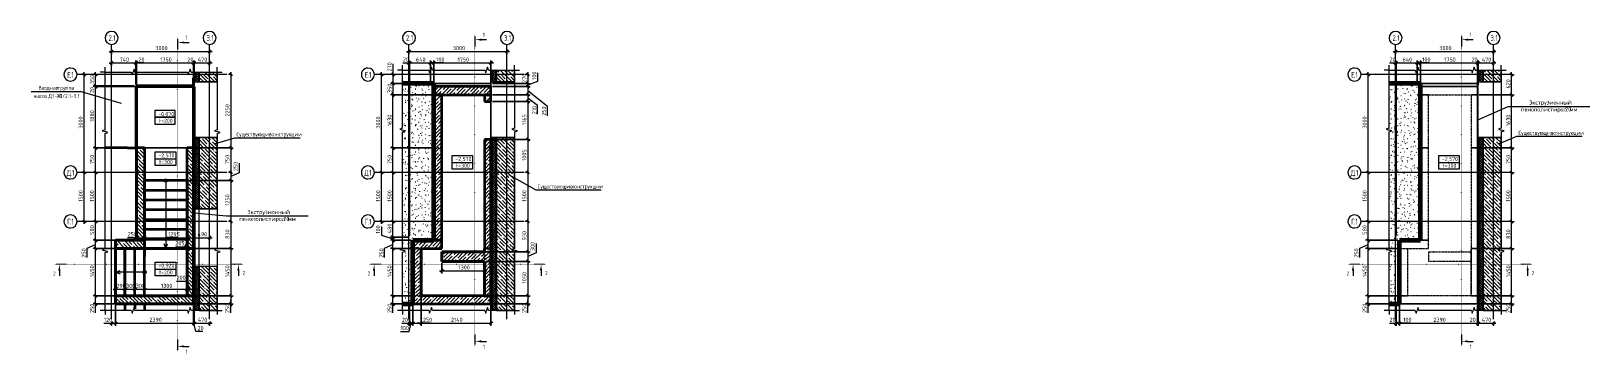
# Model space of a CAD drawing. Header units: millimetres. Extents: x 539 to 57753, y -5039 to 49726.
# Drawn here: x 539 to 48257, y 39835 to 49726 of the extents above.
import ezdxf

# ---------------------------------------------------------------- set-up
doc = ezdxf.new("R2010")
doc.units = ezdxf.units.MM
for name, pattern in [('01 Штриховая _2 мм_', [3, 2, -1]), ('01 Штриховая _4 мм_', [6, 3.5, -2.5]), ('02 Штрихпунктирная _20 мм_', [25, 20, -2.5, 0, -2.5]), ('04 Пунктир 10мм', [10, 0, -10])]:
    doc.linetypes.add(name, pattern=pattern)
for name, color, linetype, lineweight in [('AA_Dim', 7, 'Continuous', 9), ('AA_Dim-50', 7, 'Continuous', 9), ('AA_Linii', 7, 'Continuous', 9), ('AA_Oformlenie', 7, 'Continuous', 9), ('AA_Razrez', 7, 'Continuous', 9), ('AA_Vinoska', 7, 'Continuous', 9), ('AF_Element', 7, 'Continuous', 20), ('AF_Element_Грунт', 253, 'Continuous', 20), ('AF_Lestnica', 7, '01 Штриховая _2 мм_', 9), ('AF_Perekritie_Гидроизоляция', 253, 'Continuous', 20), ('AF_Perekritie_Опалубка', 253, 'Continuous', 20), ('AF_Stena', 7, 'Continuous', 60), ('AF_Stena_Гидроизоляция', 253, 'Continuous', 20), ('AF_Stena_Опалубка', 253, 'Continuous', 20), ('Gen_Text', 7, 'Continuous', 9), ('KR_Fundament', 7, 'Continuous', 20), ('Оси', 7, 'Continuous', 9)]:
    doc.layers.add(name, color=color, linetype=linetype, lineweight=lineweight)
doc.styles.add('GOST Common', font='GOST Common.ttf', dxfattribs={"width": 0.85, "height": 125})
doc.styles.add('GOST Common_1', font='GOST Common.ttf', dxfattribs={"height": 125})
doc.styles.add('ISOCPEUR', font='isocpeur.ttf', dxfattribs={"width": 0.7, "height": 175})
doc.styles.add('ISOCPEUR_1', font='isocpeur.ttf', dxfattribs={"width": 0.7, "height": 125})
doc.styles.add('ISOCPEUR_2', font='isocpeur.ttf', dxfattribs={"width": 0.85, "height": 125})
doc.styles.add('ISOCPEUR_3', font='isocpeur.ttf', dxfattribs={"width": 0.9, "height": 125})
doc.dimstyles.new('00_Точн_3_знака__прозр_', dxfattribs={"dimscale": 304.8, "dimtxt": 124.497647, "dimasz": 0.278871, "dimexe": 0.246063, "dimexo": 0.164042, "dimgap": 0.016404, "dimtad": 1, "dimdec": 3, "dimrnd": 0.001, "dimdsep": 46, "dimtxsty": 'ISOCPEUR_3', "dimblk1": 'OBLIQUE', "dimblk2": 'OBLIQUE', "dimsah": 1, "dimcen": 0.09, "dimdle": 0.246063, "dimazin": 0, "dimtfac": 1, "dimtdec": 4, "dimtix": 1, "dimtmove": 1, "dimatfit": 3, "dimfxl": 1, "dimtvp": 1, "dimtolj": 1, "dimtzin": 0, "dimlwd": 18, "dimlwe": 18, "dimarcsym": 2})
doc.dimstyles.new('00_Точн_3_знака__прозр__1', dxfattribs={"dimscale": 304.8, "dimtxt": 124.497647, "dimasz": 0.278871, "dimexe": 0.246063, "dimexo": 0.164042, "dimgap": 0.016404, "dimtad": 1, "dimdec": 3, "dimrnd": 0.001, "dimdsep": 46, "dimtxsty": 'ISOCPEUR_3', "dimblk1": 'OBLIQUE', "dimblk2": 'OBLIQUE', "dimsah": 1, "dimcen": 0.09, "dimdle": 0.246063, "dimazin": 0, "dimtfac": 1, "dimtdec": 4, "dimtix": 1, "dimtmove": 0, "dimatfit": 3, "dimfxl": 1, "dimtvp": 1, "dimtolj": 1, "dimtzin": 0, "dimlwd": 18, "dimlwe": 18, "dimarcsym": 2})
doc.dimstyles.new('05_Округл_1мм__прозр_', dxfattribs={"dimscale": 304.8, "dimtxt": 124.497647, "dimasz": 0.278871, "dimexe": 0.246063, "dimexo": 0.164042, "dimgap": 0.016404, "dimtad": 1, "dimdec": 0, "dimdsep": 46, "dimtxsty": 'ISOCPEUR_3', "dimblk1": 'OBLIQUE', "dimblk2": 'OBLIQUE', "dimsah": 1, "dimcen": 0.09, "dimdle": 0.246063, "dimazin": 0, "dimtfac": 1, "dimtdec": 4, "dimtix": 1, "dimtmove": 1, "dimatfit": 3, "dimfxl": 1, "dimtvp": 1, "dimtolj": 1, "dimtzin": 0, "dimlwd": 18, "dimlwe": 18, "dimarcsym": 2})
doc.dimstyles.new('05_Округл_1мм__прозр__1', dxfattribs={"dimscale": 304.8, "dimtxt": 124.497647, "dimasz": 0.278871, "dimexe": 0.246063, "dimexo": 0.164042, "dimgap": 0.016404, "dimtad": 1, "dimdec": 0, "dimdsep": 46, "dimtxsty": 'ISOCPEUR_3', "dimblk1": 'OBLIQUE', "dimblk2": 'OBLIQUE', "dimsah": 1, "dimcen": 0.09, "dimdle": 0.246063, "dimazin": 0, "dimtfac": 1, "dimtdec": 4, "dimtix": 1, "dimtmove": 0, "dimatfit": 3, "dimfxl": 1, "dimtvp": 1, "dimtolj": 1, "dimtzin": 0, "dimlwd": 18, "dimlwe": 18, "dimarcsym": 2})
pattern_1 = [(135, (0, 0), (-112.2532, -112.2532), []), (135, (112.25, 0), (-112.2532, -112.2532), [198.438, -39.688, 1.676, -38.011])]
pattern_2 = [(45, (9105.69, 0), (-112.2532, 112.2532), []), (45, (9217.94, 0), (-112.2532, 112.2532), [198.438, -39.688, 1.676, -38.011])]
pattern_3 = [(0, (0, 0), (406.4, 101.6), [16.764, -288.036, 16.764, -288.036, -1625.6]), (0, (0, 0), (406.4, 101.6), [-609.6, 16.764, -592.836, 16.764, -288.036, -711.2]), (0, (0, 0), (406.4, 101.6), [-1524, 16.764, -186.436, 16.764, -491.236]), (120, (152.4, 50.8), (-291.18818, 301.15272), [16.764, -288.036, 16.764, -288.036, -1625.6]), (120, (152.4, 50.8), (-291.18818, 301.15272), [-609.6, 16.764, -592.836, 16.764, -288.036, -711.2]), (120, (152.4, 50.8), (-291.18818, 301.15272), [-1524, 16.764, -186.436, 16.764, -491.236]), (240, (203.2, 254), (-115.21182, -402.75272), [16.764, -288.036, 16.764, -288.036, -1625.6]), (240, (203.2, 254), (-115.21182, -402.75272), [-609.6, 16.764, -592.836, 16.764, -288.036, -711.2]), (240, (203.2, 254), (-115.21182, -402.75272), [-1524, 16.764, -186.436, 16.764, -491.236])]
pattern_4 = [(45, (39308.96, 0), (-35.35534, 35.35534), []), (135, (39308.96, 0), (-35.35534, -35.35534), [])]

msp = doc.modelspace()

# ---------------------------------------------------------------- texts
at = {"layer": 'AA_Razrez', "char_height": 125, "attachment_point": 1, "style": 'ISOCPEUR_1'}
for s, insert, width in [('\\fISOCPEUR|b0|i0|c204|p34|;\\W.7;1', (14369.6673, 49680.1621), 53.312219), ('\\fISOCPEUR|b0|i0|c204|p34|;\\W.7;1', (44572.9371, 49680.1621), 53.312219), ('\\fISOCPEUR|b0|i0|c204|p34|;\\W.7;1', (5263.9754, 49593.2512), 53.312219), ('\\fISOCPEUR|b0|i0|c204|p34|;\\W.7;2', (1212.5776, 42363.0731), 75.759469), ('\\fISOCPEUR|b0|i0|c204|p34|;\\W.7;2', (7011.6502, 42372.6601), 75.759469), ('\\fISOCPEUR|b0|i0|c204|p34|;\\W.7;2', (10847.0936, 42363.0731), 75.759469), ('\\fISOCPEUR|b0|i0|c204|p34|;\\W.7;2', (16275.4604, 42372.6601), 75.759469), ('\\fISOCPEUR|b0|i0|c204|p34|;\\W.7;2', (40816.2765, 42363.0731), 75.759469), ('\\fISOCPEUR|b0|i0|c204|p34|;\\W.7;2', (46478.7302, 42372.6601), 75.759469), ('\\fISOCPEUR|b0|i0|c204|p34|;\\W.7;1', (14379.2543, 40115.1295), 53.312219), ('\\fISOCPEUR|b0|i0|c204|p34|;\\W.7;1', (44582.5242, 40115.1295), 53.312219), ('\\fISOCPEUR|b0|i0|c204|p34|;\\W.7;1', (5273.5625, 39959.3362), 53.312219)]:
    msp.add_mtext(s, dxfattribs=dict(at, insert=insert, width=width))
at = {"layer": 'AA_Vinoska', "char_height": 125, "attachment_point": 1}
for s, insert, width, style in [('\\fGOST Common|b0|i0|c204|p34|;\\W.85;в', (621.6555, 47798.5918), 91.993641, 'GOST Common'), ('\\fGOST Common|b0|i0|c204|p34|;\\W.85; ', (697.5579, 47798.5918), 44.293234, 'GOST Common'), ('осях', (734.1034, 47798.5918), 354.345875, 'GOST Common'), ('Входная', (760.843, 48048.5918), 667.805687, 'GOST Common'), ('\\fGOST Common|b0|i0|c204|p34|;\\W.85; ', (1026.468, 47798.5918), 44.293234, 'GOST Common'), ('\\fGOST Common|b0|i0|c204|p34|;\\W.85;Д', (1063.0136, 47798.5918), 115.843844, 'GOST Common'), ('.1-', (1158.5943, 47798.5918), 194.208797, 'GOST Common'), ('\\fGOST Common|b0|i0|c204|p34|;\\W.85; ', (1311.8378, 48048.5918), 44.293234, 'GOST Common'), ('\\fGOST Common|b0|i0|c204|p34|;\\W.85;Ж', (1318.8326, 47798.5918), 129.472531, 'GOST Common'), ('группа', (1348.3834, 48048.5918), 562.183359, 'GOST Common'), ('1/2.1-3.1', (1425.6581, 47798.5918), 637.141141, 'GOST Common'), ('-0,070', (4430.5825, 47244.5667), 504.261437, 'ISOCPEUR_2'), ('пенополистирол', (46150.5584, 47389.1792), 1527.214687, 'GOST Common_1'), ('Экструзионный', (46398.6053, 47600.8459), 1439.029062, 'GOST Common_1'), (' 20', (47410.6366, 47389.1792), 268.565312, 'GOST Common_1'), ('мм', (47632.2251, 47389.1792), 240.50625, 'GOST Common_1'), ('t=200', (4454.595, 47042.8662), 446.339516, 'ISOCPEUR_2'), ('Существующие', (6824.9398, 46628.47), 1209.546016, 'GOST Common'), ('\\fGOST Common|b0|i0|c204|p34|;\\W.85; ', (7822.9151, 46628.47), 44.293234, 'GOST Common'), ('конструкции', (7859.4607, 46628.47), 1032.373078, 'GOST Common'), ('Существующие', (46072.3775, 46671.7378), 1209.546016, 'GOST Common'), ('\\fGOST Common|b0|i0|c204|p34|;\\W.85; ', (47070.3527, 46671.7378), 44.293234, 'GOST Common'), ('конструкции', (47106.8983, 46671.7378), 1032.373078, 'GOST Common'), ('Существующие', (16046.8675, 45028.0984), 1209.546016, 'GOST Common'), ('\\fGOST Common|b0|i0|c204|p34|;\\W.85; ', (17044.8428, 45028.0984), 44.293234, 'GOST Common'), ('конструкции', (17081.3883, 45028.0984), 1032.373078, 'GOST Common'), ('пенополистирол', (6909.8748, 44034.2556), 1527.214687, 'GOST Common_1'), ('Экструзионный', (7157.9217, 44245.9223), 1439.029062, 'GOST Common_1'), (' 20', (8169.9529, 44034.2556), 268.565312, 'GOST Common_1'), ('мм', (8391.5415, 44034.2556), 240.50625, 'GOST Common_1')]:
    msp.add_mtext(s, dxfattribs=dict(at, insert=insert, width=width, style=style))
at = {"layer": 'Gen_Text', "char_height": 125, "attachment_point": 1, "style": 'ISOCPEUR_2'}
for s, insert, width in [('-2,570', (4436.4975, 45983.7944), 504.261437), ('-2,570', (13527.9874, 45873.5071), 504.261437), ('-2,570', (43731.2572, 45873.5071), 504.261437), ('t=300', (4456.4975, 45775.0942), 446.339516), ('t=300', (13547.9874, 45664.8069), 446.339516), ('t=300', (43751.2572, 45664.8069), 446.339516), ('-0,920', (4436.4975, 42603.7944), 504.261437), ('t=200', (4456.4975, 42395.0942), 446.339516)]:
    msp.add_mtext(s, dxfattribs=dict(at, insert=insert, width=width))
at = {"layer": 'Оси', "char_height": 175, "attachment_point": 1, "style": 'ISOCPEUR'}
for s, insert, width in [('2.1', (2907.4213, 49603.3343), 224.4725), ('3.1', (5907.4213, 49603.3343), 224.4725), ('2.1', (12013.1131, 49603.3343), 224.4725), ('3.1', (15013.1131, 49603.3343), 224.4725), ('2.1', (42216.3829, 49603.3343), 224.4725), ('3.1', (45216.3829, 49603.3343), 224.4725), ('\\fISOCPEUR|b0|i0|c204|p34|;\\W.7;Е', (1641.2251, 48473.519), 103.818531), ('.1', (1726.8839, 48473.519), 120.653969), ('\\fISOCPEUR|b0|i0|c204|p34|;\\W.7;Е', (10746.9169, 48473.519), 103.818531), ('.1', (10832.5757, 48473.519), 120.653969), ('\\fISOCPEUR|b0|i0|c204|p34|;\\W.7;Е', (40950.1867, 48473.519), 103.818531), ('.1', (41035.8456, 48473.519), 120.653969), ('\\fISOCPEUR|b0|i0|c204|p34|;\\W.7;Д', (1628.4501, 45473.519), 134.6835), ('.1', (1739.5751, 45473.519), 120.653969), ('\\fISOCPEUR|b0|i0|c204|p34|;\\W.7;Д', (10734.1419, 45473.519), 134.6835), ('.1', (10845.2669, 45473.519), 120.653969), ('\\fISOCPEUR|b0|i0|c204|p34|;\\W.7;Д', (40937.4117, 45473.519), 134.6835), ('.1', (41048.5367, 45473.519), 120.653969), ('\\fISOCPEUR|b0|i0|c204|p34|;\\W.7;Г', (1641.2251, 43973.519), 103.818531), ('.1', (1726.8839, 43973.519), 120.653969), ('\\fISOCPEUR|b0|i0|c204|p34|;\\W.7;Г', (10746.9169, 43973.519), 103.818531), ('.1', (10832.5757, 43973.519), 120.653969), ('\\fISOCPEUR|b0|i0|c204|p34|;\\W.7;Г', (40950.1867, 43973.519), 103.818531), ('.1', (41035.8456, 43973.519), 120.653969)]:
    msp.add_mtext(s, dxfattribs=dict(at, insert=insert, width=width))

# ---------------------------------------------------------------- blocks, each defined once
blk = doc.blocks.new('Грунт - Грунт-3689481-Схема расположения входной группы на отм_ -0_920 в_о  Г_1-Е_1_2_1-3_1')
at = {"layer": 'AF_Perekritie_Опалубка', "color": 114}
for p, q in [((5510, 48295), (5510, 48472)), ((5510, 48472), (5510, 48295))]:
    blk.add_line(p, q, dxfattribs=at)
blk = doc.blocks.new('Школа429_0_КР_РД_ВходнаяГруппа3_rvt-1-Схема расположения входной группы на отм_ -0_920 в_о  Г_1-Е_1_2_1-3_1')
at = {"layer": 'AF_Perekritie_Гидроизоляция', "color": 114}
for p, q in [((5510, 48472), (5510, 48295)), ((5510, 48295), (5510, 48472))]:
    blk.add_line(p, q, dxfattribs=at)
at = {"layer": 'AF_Perekritie_Опалубка', "color": 114}
for p, q in [((5510, 48472), (5510, 48045)), ((5510, 48045), (5510, 48472)), ((5510, 48045), (3740, 48045)), ((3740, 48045), (3740, 46145)), ((3740, 46145), (3740, 48045)), ((3740, 48045), (5510, 48045)), ((3740, 46145), (2802, 46145)), ((2802, 46145), (3740, 46145))]:
    blk.add_line(p, q, dxfattribs=at)
at = {"layer": 'AF_Stena_Опалубка', "color": 152, "lineweight": 35}
for p, q in [((5510, 48295), (5510, 48045)), ((5510, 48045), (5510, 48295)), ((3740, 48045), (3740, 46145)), ((5510, 48045), (3740, 48045)), ((3760, 48045), (5510, 48045)), ((3490, 46145), (2802, 46145)), ((3490, 46145), (3740, 46145))]:
    blk.add_line(p, q, dxfattribs=at)
at = {"layer": 'KR_Fundament', "color": 34}
for p, q in [((5510, 48472), (5510, 48045)), ((5510, 48045), (5510, 48472)), ((5510, 48045), (3760, 48045)), ((3760, 48045), (5510, 48045))]:
    blk.add_line(p, q, dxfattribs=at)
at = {"layer": 'AF_Perekritie_Опалубка', "color": 114, "lineweight": 20}
blk.add_blockref('Грунт - Грунт-3689481-Схема расположения входной группы на отм_ -0_920 в_о  Г_1-Е_1_2_1-3_1', (0, 0), dxfattribs=at)
blk = doc.blocks.new('Лестницы 1 - Лестницы 1-3670290-Схема расположения входной группы на отм_ -0_920 в_о  Г_1-Е_1_2_1-3_1')
at = {"layer": 'AF_Lestnica', "linetype": 'Continuous', "lineweight": 35}
for p, q in [((3370, 43065), (3120, 43065)), ((3120, 43065), (3410, 43065)), ((3120, 43065), (3120, 41615)), ((3120, 41615), (3120, 43065)), ((3950, 43065), (3370, 43065)), ((3410, 43065), (3710, 43065)), ((3410, 43065), (3410, 41615)), ((3410, 41615), (3410, 43065)), ((3710, 43065), (4010, 43065)), ((3710, 41615), (3710, 43065)), ((3710, 41615), (3710, 43065)), ((5510, 43065), (3950, 43065)), ((4010, 43065), (5510, 43065)), ((4010, 41615), (4010, 43065)), ((4010, 41615), (4010, 43065)), ((5510, 41615), (5510, 43065)), ((5510, 41615), (5510, 43065)), ((3410, 41615), (3120, 41615)), ((3120, 41615), (3370, 41615)), ((3370, 41615), (3950, 41615)), ((3710, 41615), (3410, 41615)), ((4010, 41615), (3710, 41615)), ((3950, 41615), (5510, 41615)), ((5510, 41615), (4010, 41615))]:
    blk.add_line(p, q, dxfattribs=at)
blk = doc.blocks.new('Лестницы 2 - Лестницы 2-3683097-Схема расположения входной группы на отм_ -0_920 в_о  Г_1-Е_1_2_1-3_1')
at = {"layer": 'AF_Lestnica', "linetype": 'Continuous', "lineweight": 35}
for p, q in [((4010, 44845), (4010, 45145)), ((5310, 45145), (4010, 45145)), ((4010, 44858), (4010, 42995)), ((5310, 45145), (5310, 44845)), ((5310, 43065), (5310, 44858)), ((4010, 44545), (4010, 44845)), ((5310, 44845), (4010, 44845)), ((5310, 44845), (4010, 44845)), ((4010, 44245), (4010, 44545)), ((5310, 44545), (4010, 44545)), ((5310, 44545), (4010, 44545)), ((5310, 44845), (5310, 44545)), ((5310, 44545), (5310, 44245)), ((4010, 43945), (4010, 44245)), ((5310, 44245), (4010, 44245)), ((5310, 44245), (4010, 44245)), ((4010, 43645), (4010, 43945)), ((5310, 43945), (4010, 43945)), ((5310, 43945), (4010, 43945)), ((5310, 44245), (5310, 43945)), ((5310, 43945), (5310, 43645)), ((4010, 43345), (4010, 43645)), ((5310, 43645), (4010, 43645)), ((5310, 43645), (4010, 43645)), ((5310, 43645), (5310, 43345)), ((4010, 42665), (4010, 43345)), ((5310, 43345), (4010, 43345)), ((5310, 43345), (4010, 43345)), ((4010, 42995), (4010, 42815)), ((5310, 43345), (5310, 43065))]:
    blk.add_line(p, q, dxfattribs=at)
blk = doc.blocks.new('грунт1 - грунт1-3846678-Схема расположения входной группы на отм_ -0_920 в_о  Г_1-Е_1_2_1-3_1')
at = {"layer": 'AF_Element'}
for p, q in [((3119, 43315), (3760, 43315)), ((3120, 43315), (3119, 43315)), ((3120, 41365), (3120, 43315)), ((3120, 41365), (3120, 43315)), ((5510, 41365), (5510, 43315)), ((5510, 41365), (5510, 43315)), ((3120, 41365), (2802, 41365)), ((2802, 41365), (5510, 41365)), ((3020, 41365), (3120, 41365)), ((5510, 41365), (3020, 41365))]:
    blk.add_line(p, q, dxfattribs=at)
blk = doc.blocks.new('грунт2 - грунт1-3847967-Схема расположения входной группы на отм_ -0_920 в_о  Г_1-Е_1_2_1-3_1')
at = {"layer": 'AF_Element'}
for p, q in [((3760, 43315), (3760, 48045)), ((3760, 48025), (3760, 43315)), ((5510, 43315), (5510, 48125)), ((5510, 43315), (5510, 48125)), ((3760, 43315), (3120, 43315))]:
    blk.add_line(p, q, dxfattribs=at)
blk = doc.blocks.new('ПЕСОК - ПЕСОК-3863251-Схема расположения входной группы на отм_ -0_920 в_о  Г_1-Е_1_2_1-3_1')
at = {"layer": 'AF_Element'}
for p, q in [((4010, 42665), (4010, 43086)), ((3950, 41615), (5310, 41615))]:
    blk.add_line(p, q, dxfattribs=at)
blk = doc.blocks.new('песок2 - песок2-3864208-Схема расположения входной группы на отм_ -0_920 в_о  Г_1-Е_1_2_1-3_1')
at = {"layer": 'AF_Element'}
for p, q in [((3371, 43065), (3950, 43065)), ((3950, 43065), (3371, 43065)), ((3371, 41615), (3950, 41615)), ((3950, 41615), (3371, 41615))]:
    blk.add_line(p, q, dxfattribs=at)
blk = doc.blocks.new('песок3 - песок3-3865057-Схема расположения входной группы на отм_ -0_920 в_о  Г_1-Е_1_2_1-3_1')
at = {"layer": 'AF_Element'}
for p, q in [((4010, 44856), (4010, 42965)), ((4010, 42995), (4010, 44856)), ((5310, 44856), (5310, 43065)), ((5310, 43065), (5310, 44856)), ((4010, 42965), (4010, 42995))]:
    blk.add_line(p, q, dxfattribs=at)
blk = doc.blocks.new('011_Прямоугольник обрыва _ЭлУзла_ - 011_Прямоугольник обрыва _ЭлУзла_-3732710-Схема расположения входной группы на отм_ -0_920 в_о  Г_1-Е_1_2_1-3_1')
at = {"layer": 'AA_Oformlenie'}
for p, q in [((0, -1770), (0, 0)), ((0, 0), (803, 0)), ((915, 0), (2520, 0)), ((2631, 0), (3433, 0)), ((3433, 0), (3433, -1770)), ((0, -5422), (0, -1881)), ((3433, -1881), (3433, -5422)), ((0, -7304), (0, -5533)), ((3433, -5533), (3433, -7304)), ((803, -7304), (0, -7304)), ((2520, -7304), (915, -7304)), ((3433, -7304), (2631, -7304))]:
    blk.add_line(p, q, dxfattribs=at)
blk = doc.blocks.new('012_Стрелка _ЭлУзла_Линия_ - 012_Стрелка _ЭлУзла_Линия_-4159740-Схема расположения входной группы на отм_ -0_920 в_о  Г_1-Е_1_2_1-3_1')
at = {"layer": 'AA_Oformlenie'}
blk.add_line((0, 0), (2080, 0), dxfattribs=at)
blk = doc.blocks.new('012_Стрелка _ЭлУзла_Линия_ - 012_Стрелка _ЭлУзла_Линия_-3703771-Схема расположения входной группы на отм_ -0_920 в_о  Г_1-Е_1_2_1-3_1')
at = {"layer": 'AA_Oformlenie'}
blk.add_line((0, 0), (890, 0), dxfattribs=at)
blk = doc.blocks.new('грунт1 - грунт1-3846678-Схема расположения вертикальных конструкций на отм_ -2_570 в_о Г_1-Е_1_2_1-3_1')
at = {"layer": 'AF_Element', "lineweight": 9}
h = blk.add_hatch(dxfattribs=at)
h.set_pattern_fill('FP_4', color=256, style=0, pattern_type=2)
h.set_pattern_definition(pattern_3)
h.paths.add_polyline_path([(3120, 41365), (3120, 43315), (2802, 43315), (2802, 43066), (2841, 43066), (2841, 43010), (2802, 43010), (2889, 42982), (2802, 42955), (2802, 41365), (2889, 41365)])
at = {"layer": 'AF_Element', "lineweight": 60}
for p, q in [((3120, 41365), (3120, 43315)), ((2802, 41365), (3120, 41365))]:
    blk.add_line(p, q, dxfattribs=at)
at = {"layer": 'AF_Element'}
for q in [(5510, 43315), (3020, 41365)]:
    blk.add_line((5510, 41365), q, dxfattribs=at)
blk = doc.blocks.new('грунт2 - грунт1-3847967-Схема расположения вертикальных конструкций на отм_ -2_570 в_о Г_1-Е_1_2_1-3_1')
at = {"layer": 'AF_Element', "lineweight": 9}
h = blk.add_hatch(dxfattribs=at)
h.set_pattern_fill('FP_4', color=256, style=0, pattern_type=2)
h.set_pattern_definition(pattern_3)
h.paths.add_polyline_path([(3760, 43315), (3760, 48125), (2802, 48125), (2802, 46749), (2841, 46749), (2841, 46693), (2802, 46693), (2889, 46666), (2802, 46638), (2802, 43315), (3120, 43315)])
at = {"layer": 'AF_Element', "lineweight": 60}
for p, q in [((3760, 48125), (2802, 48125)), ((3760, 43315), (3760, 48125)), ((3120, 43315), (3760, 43315))]:
    blk.add_line(p, q, dxfattribs=at)
at = {"layer": 'AF_Element'}
for p in [(3760, 48125), (5510, 43315)]:
    blk.add_line(p, (5510, 48125), dxfattribs=at)
blk = doc.blocks.new('011_Прямоугольник обрыва _ЭлУзла_ - 011_Прямоугольник обрыва _ЭлУзла_-3702531-Схема расположения вертикальных конструкций на отм_ -2_570 в_о Г_1-Е_1_2_1-3_1')
at = {"layer": 'AA_Oformlenie'}
for p, q in [((0, -1785), (0, 0)), ((0, 0), (803, 0)), ((915, 0), (2520, 0)), ((2631, 0), (3433, 0)), ((3433, 0), (3433, -1785)), ((0, -5469), (0, -1897)), ((3433, -1897), (3433, -5469)), ((0, -7367), (0, -5580)), ((3433, -5580), (3433, -7367)), ((803, -7367), (0, -7367)), ((2520, -7367), (915, -7367)), ((3433, -7367), (2631, -7367))]:
    blk.add_line(p, q, dxfattribs=at)
blk = doc.blocks.new('Последовательность узлов - 3мм масшт50 маскировка-904230-Схема расположения вертикальных конструкций на отм_ -2_570 в_о Г_1-Е_1_2_1-3_1')
at = {"layer": 'AA_Oformlenie'}
for p, q in [((-100, 0), (-75, 25)), ((-75, 25), (-25, -25)), ((0, 0), (25, 25)), ((25, 25), (75, -25)), ((0, 0), (-25, -25)), ((100, 0), (75, -25))]:
    blk.add_line(p, q, dxfattribs=at)
blk = doc.blocks.new('Последовательность узлов - 3мм масшт50 маскировка-V1-Схема расположения вертикальных конструкций на отм_ -2_570 в_о Г_1-Е_1_2_1-3_1')
at = {"layer": 'AA_Oformlenie'}
for p, q in [((-200, 0), (-175, 25)), ((-175, 25), (-125, -25)), ((-100, 0), (-75, 25)), ((-75, 25), (-25, -25)), ((0, 0), (25, 25)), ((25, 25), (75, -25)), ((-100, 0), (-125, -25)), ((0, 0), (-25, -25)), ((100, 0), (75, -25))]:
    blk.add_line(p, q, dxfattribs=at)
blk = doc.blocks.new('грунт1 - грунт1-3846678-Схема расположения фундаментной плиты на отм_ -2_570 в_о Г_1-Е_1_2_1-3_1')
at = {"layer": 'AF_Element', "lineweight": 9}
h = blk.add_hatch(dxfattribs=at)
h.set_pattern_fill('FP_4', color=256, style=0, pattern_type=2)
h.set_pattern_definition(pattern_3)
h.paths.add_polyline_path([(2802, 41365), (3120, 41365), (3120, 43315), (2802, 43315), (2802, 43066), (2841, 43066), (2841, 43010), (2802, 43010), (2889, 42982), (2802, 42955)])
at = {"layer": 'AF_Element', "lineweight": 60}
for p, q in [((3120, 41365), (3120, 43315)), ((2802, 41365), (3120, 41365))]:
    blk.add_line(p, q, dxfattribs=at)
at = {"layer": 'AF_Element'}
for q in [(5510, 43315), (3020, 41365)]:
    blk.add_line((5510, 41365), q, dxfattribs=at)
blk = doc.blocks.new('грунт2 - грунт1-3847967-Схема расположения фундаментной плиты на отм_ -2_570 в_о Г_1-Е_1_2_1-3_1')
at = {"layer": 'AF_Element', "lineweight": 9}
h = blk.add_hatch(dxfattribs=at)
h.set_pattern_fill('FP_4', color=256, style=0, pattern_type=2)
h.set_pattern_definition(pattern_3)
h.paths.add_polyline_path([(2802, 43315), (3760, 43315), (3760, 48125), (2802, 48125), (2802, 46749), (2841, 46749), (2841, 46693), (2802, 46693), (2889, 46666), (2802, 46638), (2802, 44544)])
at = {"layer": 'AF_Element', "lineweight": 60}
for p, q in [((3760, 48125), (2802, 48125)), ((3760, 43315), (3760, 48125)), ((3120, 43315), (3760, 43315))]:
    blk.add_line(p, q, dxfattribs=at)
at = {"layer": 'AF_Element'}
for p in [(3760, 48125), (5510, 43315)]:
    blk.add_line(p, (5510, 48125), dxfattribs=at)
blk = doc.blocks.new('011_Прямоугольник обрыва _ЭлУзла_ - 011_Прямоугольник обрыва _ЭлУзла_-3702531-Схема расположения фундаментной плиты на отм_ -2_570 в_о Г_1-Е_1_2_1-3_1')
at = {"layer": 'AA_Oformlenie'}
for p, q in [((0, -1785), (0, 0)), ((0, 0), (803, 0)), ((915, 0), (2520, 0)), ((2631, 0), (3433, 0)), ((3433, 0), (3433, -1785)), ((0, -5469), (0, -1897)), ((3433, -1897), (3433, -5469)), ((0, -7367), (0, -5580)), ((3433, -5580), (3433, -7367)), ((803, -7367), (0, -7367)), ((2520, -7367), (915, -7367)), ((3433, -7367), (2631, -7367))]:
    blk.add_line(p, q, dxfattribs=at)
blk = doc.blocks.new('Ось сетки - d_4мм-2765513-Схема расположения входной группы на отм_ -0_920 в_о  Г_1-Е_1_2_1-3_1')
at = {"layer": 'Оси'}
for start, end in [(360, 180), (360, 180), (180, 360), (180, 360)]:
    blk.add_arc((0, 0), 4, start, end, dxfattribs=at)
blk = doc.blocks.new('Разрез - Номер узла_ сзади-394133-Схема расположения входной группы на отм_ -0_920 в_о  Г_1-Е_1_2_1-3_1')
at = {"layer": 'AA_Razrez'}
for points in [[(7.33, 0.4), (7.33, -0.39), (0.87, -0.39), (0.87, 0.4)], [(3.5, -3.53), (2.5, -3.53), (3, 0)]]:
    blk.add_hatch(color=256, dxfattribs=at).paths.add_polyline_path(points)
for p, q in [((2.5, -3.53), (3.5, -3.53)), ((3, -3), (3, -7.1))]:
    blk.add_line(p, q, dxfattribs=at)
blk = doc.blocks.new('Разрез - Номер узла_ спереди-394134-Схема расположения входной группы на отм_ -0_920 в_о  Г_1-Е_1_2_1-3_1')
at = {"layer": 'AA_Razrez'}
for points in [[(7.33, 0.4), (7.33, -0.39), (0.87, -0.39), (0.87, 0.4)], [(3.5, -3.53), (2.5, -3.53), (3, 0)]]:
    blk.add_hatch(color=256, dxfattribs=at).paths.add_polyline_path(points)
for p, q in [((2.5, -3.53), (3.5, -3.53)), ((3, -3), (3, -7.1))]:
    blk.add_line(p, q, dxfattribs=at)
blk = doc.blocks.new('DIMBLOCK1-Схема расположения входной группы на отм_ -0_920 в_о  Г_1-Е_1_2_1-3_1')
at = {"layer": 'AA_Dim-50', "lineweight": 18}
for p, q in [((3120, 41315), (3120, 40698)), ((3120, 40773), (3120, 41315)), ((2764, 40773), (3029, 40773)), ((2925, 40773), (3120, 40773)), ((3000, 40783), (3000, 40698)), ((3000, 40773), (3000, 40783)), ((3029, 40773), (3060, 40773))]:
    blk.add_line(p, q, dxfattribs=at)
at = {"layer": 'AA_Dim-50', "lineweight": 30}
for p, q in [((3000, 40773), (2958, 40730)), ((3000, 40773), (3043, 40815)), ((3120, 40773), (3078, 40730)), ((3120, 40773), (3163, 40815))]:
    blk.add_line(p, q, dxfattribs=at)
at = {"layer": 'AA_Dim-50', "color": 0, "lineweight": 18, "insert": (2764, 40941), "char_height": 125, "width": 258.57, "attachment_point": 1, "line_spacing_factor": 1.149209, "style": 'ISOCPEUR_3'}
blk.add_mtext('120', dxfattribs=at)
blk = doc.blocks.new('_Oblique')
at = {"color": 0, "linetype": 'ByBlock', "lineweight": -2}
blk.add_line((-0.5, -0.5), (0.5, 0.5), dxfattribs=at)
blk = doc.blocks.new('DIMBLOCK2-Схема расположения входной группы на отм_ -0_920 в_о  Г_1-Е_1_2_1-3_1')
at = {"layer": 'AA_Dim-50', "lineweight": 18}
for p, q in [((3120, 41315), (3120, 40698)), ((3120, 40773), (3120, 41315)), ((5510, 41315), (5510, 40698)), ((5510, 40773), (5510, 41315)), ((3120, 40773), (5510, 40773))]:
    blk.add_line(p, q, dxfattribs=at)
at = {"layer": 'AA_Dim-50', "lineweight": 30}
for p, q in [((3120, 40773), (3078, 40730)), ((3120, 40773), (3163, 40815)), ((5510, 40773), (5468, 40730)), ((5510, 40773), (5553, 40815))]:
    blk.add_line(p, q, dxfattribs=at)
at = {"layer": 'AA_Dim-50', "color": 0, "lineweight": 18, "insert": (4157, 40941), "char_height": 125, "width": 379.24, "attachment_point": 1, "line_spacing_factor": 1.149209, "style": 'ISOCPEUR_3'}
blk.add_mtext('2390', dxfattribs=at)
blk = doc.blocks.new('DIMBLOCK3-Схема расположения входной группы на отм_ -0_920 в_о  Г_1-Е_1_2_1-3_1')
at = {"layer": 'AA_Dim-50', "lineweight": 18}
for p, q in [((5510, 41315), (5510, 40698)), ((5510, 40773), (5510, 41315)), ((5530, 41315), (5530, 40698)), ((5530, 40773), (5530, 41315)), ((5510, 40773), (5530, 40773)), ((5582, 40518), (5520, 40773)), ((5790, 40518), (5582, 40518))]:
    blk.add_line(p, q, dxfattribs=at)
at = {"layer": 'AA_Dim-50', "lineweight": 30}
for p, q in [((5510, 40773), (5468, 40730)), ((5530, 40773), (5488, 40730)), ((5510, 40773), (5553, 40815)), ((5530, 40773), (5573, 40815))]:
    blk.add_line(p, q, dxfattribs=at)
at = {"layer": 'AA_Dim-50', "color": 0, "lineweight": 18, "insert": (5632, 40686), "char_height": 125, "width": 189.62, "attachment_point": 1, "line_spacing_factor": 1.149209, "style": 'ISOCPEUR_3'}
blk.add_mtext('20', dxfattribs=at)
blk = doc.blocks.new('DIMBLOCK4-Схема расположения входной группы на отм_ -0_920 в_о  Г_1-Е_1_2_1-3_1')
at = {"layer": 'AA_Dim-50', "lineweight": 18}
for p, q in [((5530, 41315), (5530, 40698)), ((5530, 40773), (5530, 41315)), ((5530, 40773), (6075, 40773)), ((6000, 40783), (6000, 40698)), ((6000, 40773), (6000, 40783))]:
    blk.add_line(p, q, dxfattribs=at)
at = {"layer": 'AA_Dim-50', "lineweight": 30}
for p, q in [((5530, 40773), (5488, 40730)), ((5530, 40773), (5573, 40815)), ((6000, 40773), (5958, 40730)), ((6000, 40773), (6043, 40815))]:
    blk.add_line(p, q, dxfattribs=at)
at = {"layer": 'AA_Dim-50', "color": 0, "lineweight": 18, "insert": (5641, 40941), "char_height": 125, "width": 298.79, "attachment_point": 1, "line_spacing_factor": 1.149209, "style": 'ISOCPEUR_3'}
blk.add_mtext('470', dxfattribs=at)
blk = doc.blocks.new('DIMBLOCK5-Схема расположения входной группы на отм_ -0_920 в_о  Г_1-Е_1_2_1-3_1')
at = {"layer": 'AA_Dim-50', "lineweight": 18}
for p, q in [((3070, 41615), (2435, 41615)), ((2510, 41290), (2510, 41615)), ((2510, 41615), (3070, 41615)), ((3070, 41365), (2435, 41365)), ((2510, 41376), (2510, 41490)), ((2510, 41089), (2510, 41376)), ((2510, 41365), (3070, 41365))]:
    blk.add_line(p, q, dxfattribs=at)
at = {"layer": 'AA_Dim-50', "lineweight": 30}
for p, q in [((2510, 41615), (2468, 41657)), ((2510, 41615), (2553, 41572)), ((2510, 41365), (2468, 41407)), ((2510, 41365), (2553, 41322))]:
    blk.add_line(p, q, dxfattribs=at)
at = {"layer": 'AA_Dim-50', "color": 0, "lineweight": 18, "insert": (2342, 41089), "char_height": 125, "width": 284.43, "attachment_point": 1, "rotation": 90, "line_spacing_factor": 1.149209, "style": 'ISOCPEUR_3'}
blk.add_mtext('250', dxfattribs=at)
blk = doc.blocks.new('DIMBLOCK6-Схема расположения входной группы на отм_ -0_920 в_о  Г_1-Е_1_2_1-3_1')
at = {"layer": 'AA_Dim-50', "lineweight": 18}
for p, q in [((3070, 43065), (2435, 43065)), ((2510, 41615), (2510, 43065)), ((2510, 43065), (3070, 43065)), ((3070, 41615), (2435, 41615)), ((2510, 41615), (3070, 41615))]:
    blk.add_line(p, q, dxfattribs=at)
at = {"layer": 'AA_Dim-50', "lineweight": 30}
for p, q in [((2510, 43065), (2468, 43107)), ((2510, 43065), (2553, 43022)), ((2510, 41615), (2468, 41657)), ((2510, 41615), (2553, 41572))]:
    blk.add_line(p, q, dxfattribs=at)
at = {"layer": 'AA_Dim-50', "color": 0, "lineweight": 18, "insert": (2342, 42187), "char_height": 125, "width": 367.75, "attachment_point": 1, "rotation": 90, "line_spacing_factor": 1.149209, "style": 'ISOCPEUR_3'}
blk.add_mtext('1450', dxfattribs=at)
blk = doc.blocks.new('DIMBLOCK7-Схема расположения входной группы на отм_ -0_920 в_о  Г_1-Е_1_2_1-3_1')
at = {"layer": 'AA_Dim-50', "lineweight": 18}
for p, q in [((2255, 43072), (2510, 43190)), ((2255, 42785), (2255, 43072)), ((3710, 43315), (2435, 43315)), ((3070, 43065), (2435, 43065)), ((2510, 43065), (2510, 43315)), ((2510, 43315), (3710, 43315)), ((2510, 43065), (3070, 43065))]:
    blk.add_line(p, q, dxfattribs=at)
at = {"layer": 'AA_Dim-50', "lineweight": 30}
for p, q in [((2510, 43315), (2468, 43357)), ((2510, 43065), (2468, 43107)), ((2510, 43315), (2553, 43272)), ((2510, 43065), (2553, 43022))]:
    blk.add_line(p, q, dxfattribs=at)
at = {"layer": 'AA_Dim-50', "color": 0, "lineweight": 18, "insert": (2087, 42785), "char_height": 125, "width": 284.43, "attachment_point": 1, "rotation": 90, "line_spacing_factor": 1.149209, "style": 'ISOCPEUR_3'}
blk.add_mtext('250', dxfattribs=at)
blk = doc.blocks.new('DIMBLOCK8-Схема расположения входной группы на отм_ -0_920 в_о  Г_1-Е_1_2_1-3_1')
at = {"layer": 'AA_Dim-50', "lineweight": 30}
for p, q in [((2510, 43895), (2468, 43937)), ((2510, 43895), (2553, 43852)), ((2510, 43315), (2468, 43357)), ((2510, 43315), (2553, 43272))]:
    blk.add_line(p, q, dxfattribs=at)
at = {"layer": 'AA_Dim-50', "lineweight": 18}
for p, q in [((2500, 43895), (2585, 43895)), ((2510, 43895), (2500, 43895)), ((2510, 43315), (2510, 43895)), ((3710, 43315), (2435, 43315)), ((2510, 43315), (3710, 43315))]:
    blk.add_line(p, q, dxfattribs=at)
at = {"layer": 'AA_Dim-50', "color": 0, "lineweight": 18, "insert": (2342, 43486), "char_height": 125, "width": 284.43, "attachment_point": 1, "rotation": 90, "line_spacing_factor": 1.149209, "style": 'ISOCPEUR_3'}
blk.add_mtext('580', dxfattribs=at)
blk = doc.blocks.new('DIMBLOCK9-Схема расположения входной группы на отм_ -0_920 в_о  Г_1-Е_1_2_1-3_1')
at = {"layer": 'AA_Dim-50', "lineweight": 30}
for p, q in [((2510, 45395), (2468, 45437)), ((2510, 45395), (2553, 45352)), ((2510, 43895), (2468, 43937)), ((2510, 43895), (2553, 43852))]:
    blk.add_line(p, q, dxfattribs=at)
at = {"layer": 'AA_Dim-50', "lineweight": 18}
for p, q in [((2500, 45395), (2585, 45395)), ((2510, 45395), (2500, 45395)), ((2510, 43895), (2510, 45395)), ((2500, 43895), (2585, 43895)), ((2510, 43895), (2500, 43895))]:
    blk.add_line(p, q, dxfattribs=at)
at = {"layer": 'AA_Dim-50', "color": 0, "lineweight": 18, "insert": (2342, 44498), "char_height": 125, "width": 353.38, "attachment_point": 1, "rotation": 90, "line_spacing_factor": 1.149209, "style": 'ISOCPEUR_3'}
blk.add_mtext('1500', dxfattribs=at)
blk = doc.blocks.new('DIMBLOCK10-Схема расположения входной группы на отм_ -0_920 в_о  Г_1-Е_1_2_1-3_1')
at = {"layer": 'AA_Dim-50', "lineweight": 18}
for p, q in [((3710, 46145), (2435, 46145)), ((2510, 45395), (2510, 46145)), ((2510, 46145), (3710, 46145)), ((2500, 45395), (2585, 45395)), ((2510, 45395), (2500, 45395))]:
    blk.add_line(p, q, dxfattribs=at)
at = {"layer": 'AA_Dim-50', "lineweight": 30}
for p, q in [((2510, 46145), (2468, 46188)), ((2510, 46145), (2553, 46103)), ((2510, 45395), (2468, 45437)), ((2510, 45395), (2553, 45352))]:
    blk.add_line(p, q, dxfattribs=at)
at = {"layer": 'AA_Dim-50', "color": 0, "lineweight": 18, "insert": (2342, 45651), "char_height": 125, "width": 284.43, "attachment_point": 1, "rotation": 90, "line_spacing_factor": 1.149209, "style": 'ISOCPEUR_3'}
blk.add_mtext('750', dxfattribs=at)
blk = doc.blocks.new('DIMBLOCK11-Схема расположения входной группы на отм_ -0_920 в_о  Г_1-Е_1_2_1-3_1')
at = {"layer": 'AA_Dim-50', "lineweight": 18}
for p, q in [((3710, 48025), (2435, 48025)), ((2510, 46145), (2510, 48025)), ((2510, 48025), (3710, 48025)), ((3710, 46145), (2435, 46145)), ((2510, 46145), (3710, 46145))]:
    blk.add_line(p, q, dxfattribs=at)
at = {"layer": 'AA_Dim-50', "lineweight": 30}
for p, q in [((2510, 48025), (2468, 48067)), ((2510, 48025), (2553, 47982)), ((2510, 46145), (2468, 46188)), ((2510, 46145), (2553, 46103))]:
    blk.add_line(p, q, dxfattribs=at)
at = {"layer": 'AA_Dim-50', "color": 0, "lineweight": 18, "insert": (2342, 46938), "char_height": 125, "width": 353.38, "attachment_point": 1, "rotation": 90, "line_spacing_factor": 1.149209, "style": 'ISOCPEUR_3'}
blk.add_mtext('1880', dxfattribs=at)
blk = doc.blocks.new('DIMBLOCK12-Схема расположения входной группы на отм_ -0_920 в_о  Г_1-Е_1_2_1-3_1')
at = {"layer": 'AA_Dim-50', "lineweight": 18}
for p, q in [((3690, 48045), (2435, 48045)), ((3710, 48025), (2435, 48025)), ((2510, 48025), (2510, 48045)), ((2510, 48045), (3690, 48045)), ((2510, 48036), (2510, 48035)), ((2510, 47828), (2510, 48036)), ((2510, 48025), (3710, 48025))]:
    blk.add_line(p, q, dxfattribs=at)
at = {"layer": 'AA_Dim-50', "lineweight": 30}
for p, q in [((2510, 48045), (2468, 48087)), ((2510, 48025), (2468, 48067)), ((2510, 48045), (2553, 48002)), ((2510, 48025), (2553, 47982))]:
    blk.add_line(p, q, dxfattribs=at)
at = {"layer": 'AA_Dim-50', "color": 0, "lineweight": 18, "insert": (2342, 47828), "char_height": 125, "width": 189.62, "attachment_point": 1, "rotation": 90, "line_spacing_factor": 1.149209, "style": 'ISOCPEUR_3'}
blk.add_mtext('20', dxfattribs=at)
blk = doc.blocks.new('DIMBLOCK13-Схема расположения входной группы на отм_ -0_920 в_о  Г_1-Е_1_2_1-3_1')
at = {"layer": 'AA_Dim-50', "lineweight": 30}
for p, q in [((2510, 48395), (2468, 48437)), ((2510, 48395), (2553, 48352)), ((2510, 48045), (2468, 48087)), ((2510, 48045), (2553, 48002))]:
    blk.add_line(p, q, dxfattribs=at)
at = {"layer": 'AA_Dim-50', "lineweight": 18}
for p, q in [((2500, 48395), (2585, 48395)), ((2510, 48395), (2500, 48395)), ((2510, 48045), (2510, 48470)), ((3690, 48045), (2435, 48045)), ((2510, 48045), (3690, 48045))]:
    blk.add_line(p, q, dxfattribs=at)
at = {"layer": 'AA_Dim-50', "color": 0, "lineweight": 18, "insert": (2342, 48101), "char_height": 125, "width": 284.43, "attachment_point": 1, "rotation": 90, "line_spacing_factor": 1.149209, "style": 'ISOCPEUR_3'}
blk.add_mtext('350', dxfattribs=at)
blk = doc.blocks.new('DIMBLOCK14-Схема расположения входной группы на отм_ -0_920 в_о  Г_1-Е_1_2_1-3_1')
at = {"layer": 'AA_Dim-50', "lineweight": 18}
for p, q in [((2925, 48750), (3740, 48750)), ((3000, 48760), (3000, 48675)), ((3000, 48750), (3000, 48760)), ((3740, 48095), (3740, 48825)), ((3740, 48750), (3740, 48095))]:
    blk.add_line(p, q, dxfattribs=at)
at = {"layer": 'AA_Dim-50', "lineweight": 30}
for p, q in [((3000, 48750), (2958, 48707)), ((3000, 48750), (3043, 48792)), ((3740, 48750), (3698, 48707)), ((3740, 48750), (3783, 48792))]:
    blk.add_line(p, q, dxfattribs=at)
at = {"layer": 'AA_Dim-50', "color": 0, "lineweight": 18, "insert": (3246, 48918), "char_height": 125, "width": 298.79, "attachment_point": 1, "line_spacing_factor": 1.149209, "style": 'ISOCPEUR_3'}
blk.add_mtext('740', dxfattribs=at)
blk = doc.blocks.new('DIMBLOCK15-Схема расположения входной группы на отм_ -0_920 в_о  Г_1-Е_1_2_1-3_1')
at = {"layer": 'AA_Dim-50', "lineweight": 30}
for p, q in [((3740, 48750), (3698, 48707)), ((3760, 48750), (3718, 48707)), ((3740, 48750), (3783, 48792)), ((3760, 48750), (3803, 48792))]:
    blk.add_line(p, q, dxfattribs=at)
at = {"layer": 'AA_Dim-50', "lineweight": 18}
for p, q in [((3740, 48095), (3740, 48825)), ((3740, 48750), (3760, 48750)), ((3740, 48750), (3740, 48095)), ((3773, 48750), (3750, 48750)), ((3760, 48075), (3760, 48825)), ((3760, 48750), (3760, 48075)), ((3981, 48750), (3773, 48750))]:
    blk.add_line(p, q, dxfattribs=at)
at = {"layer": 'AA_Dim-50', "color": 0, "lineweight": 18, "insert": (3823, 48918), "char_height": 125, "width": 189.62, "attachment_point": 1, "line_spacing_factor": 1.149209, "style": 'ISOCPEUR_3'}
blk.add_mtext('20', dxfattribs=at)
blk = doc.blocks.new('DIMBLOCK16-Схема расположения входной группы на отм_ -0_920 в_о  Г_1-Е_1_2_1-3_1')
at = {"layer": 'AA_Dim-50', "lineweight": 30}
for p, q in [((3760, 48750), (3718, 48707)), ((3760, 48750), (3803, 48792)), ((5510, 48750), (5468, 48707)), ((5510, 48750), (5553, 48792))]:
    blk.add_line(p, q, dxfattribs=at)
at = {"layer": 'AA_Dim-50', "lineweight": 18}
for p, q in [((3760, 48075), (3760, 48825)), ((3760, 48750), (5510, 48750)), ((3760, 48750), (3760, 48075)), ((5510, 48075), (5510, 48825)), ((5510, 48750), (5510, 48075))]:
    blk.add_line(p, q, dxfattribs=at)
at = {"layer": 'AA_Dim-50', "color": 0, "lineweight": 18, "insert": (4488, 48918), "char_height": 125, "width": 353.38, "attachment_point": 1, "line_spacing_factor": 1.149209, "style": 'ISOCPEUR_3'}
blk.add_mtext('1750', dxfattribs=at)
blk = doc.blocks.new('DIMBLOCK17-Схема расположения входной группы на отм_ -0_920 в_о  Г_1-Е_1_2_1-3_1')
at = {"layer": 'AA_Dim-50', "lineweight": 18}
for p, q in [((5322, 48750), (5530, 48750)), ((5510, 48075), (5510, 48825)), ((5510, 48750), (5530, 48750)), ((5510, 48750), (5510, 48075)), ((5530, 48750), (5520, 48750)), ((5530, 48075), (5530, 48825)), ((5530, 48750), (5530, 48075))]:
    blk.add_line(p, q, dxfattribs=at)
at = {"layer": 'AA_Dim-50', "lineweight": 30}
for p, q in [((5510, 48750), (5468, 48707)), ((5530, 48750), (5488, 48707)), ((5510, 48750), (5553, 48792)), ((5530, 48750), (5573, 48792))]:
    blk.add_line(p, q, dxfattribs=at)
at = {"layer": 'AA_Dim-50', "color": 0, "lineweight": 18, "insert": (5322, 48918), "char_height": 125, "width": 189.62, "attachment_point": 1, "line_spacing_factor": 1.149209, "style": 'ISOCPEUR_3'}
blk.add_mtext('20', dxfattribs=at)
blk = doc.blocks.new('DIMBLOCK18-Схема расположения входной группы на отм_ -0_920 в_о  Г_1-Е_1_2_1-3_1')
at = {"layer": 'AA_Dim-50', "lineweight": 30}
for p, q in [((5530, 48750), (5488, 48707)), ((5530, 48750), (5573, 48792)), ((6000, 48750), (5958, 48707)), ((6000, 48750), (6043, 48792))]:
    blk.add_line(p, q, dxfattribs=at)
at = {"layer": 'AA_Dim-50', "lineweight": 18}
for p, q in [((5530, 48075), (5530, 48825)), ((5530, 48750), (6075, 48750)), ((5530, 48750), (5530, 48075)), ((6000, 48760), (6000, 48675)), ((6000, 48750), (6000, 48760))]:
    blk.add_line(p, q, dxfattribs=at)
at = {"layer": 'AA_Dim-50', "color": 0, "lineweight": 18, "insert": (5641, 48918), "char_height": 125, "width": 298.79, "attachment_point": 1, "line_spacing_factor": 1.149209, "style": 'ISOCPEUR_3'}
blk.add_mtext('470', dxfattribs=at)
blk = doc.blocks.new('DIMBLOCK19-Схема расположения входной группы на отм_ -0_920 в_о  Г_1-Е_1_2_1-3_1')
at = {"layer": 'AA_Dim-50', "lineweight": 18}
for p, q in [((2925, 49100), (6075, 49100)), ((3000, 49110), (3000, 49025)), ((3000, 49100), (3000, 49110)), ((6000, 49110), (6000, 49025)), ((6000, 49100), (6000, 49110))]:
    blk.add_line(p, q, dxfattribs=at)
at = {"layer": 'AA_Dim-50', "lineweight": 30}
for p, q in [((3000, 49100), (2958, 49057)), ((3000, 49100), (3043, 49142)), ((6000, 49100), (5958, 49057)), ((6000, 49100), (6043, 49142))]:
    blk.add_line(p, q, dxfattribs=at)
at = {"layer": 'AA_Dim-50', "color": 0, "lineweight": 18, "insert": (4342, 49268), "char_height": 125, "width": 379.24, "attachment_point": 1, "line_spacing_factor": 1.149209, "style": 'ISOCPEUR_3'}
blk.add_mtext('3000', dxfattribs=at)
blk = doc.blocks.new('DIMBLOCK20-Схема расположения входной группы на отм_ -0_920 в_о  Г_1-Е_1_2_1-3_1')
at = {"layer": 'AA_Dim-50', "lineweight": 30}
for p, q in [((3760, 43396), (3803, 43439)), ((4010, 43396), (4053, 43439)), ((3760, 43396), (3718, 43354)), ((4010, 43396), (3968, 43354))]:
    blk.add_line(p, q, dxfattribs=at)
at = {"layer": 'AA_Dim-50', "lineweight": 18}
for p, q in [((3493, 43397), (3780, 43397)), ((3685, 43396), (4010, 43396)), ((3760, 43406), (3760, 43321)), ((3760, 43396), (3760, 43406)), ((3780, 43397), (3885, 43396)), ((4010, 43406), (4010, 43321)), ((4010, 43396), (4010, 43406))]:
    blk.add_line(p, q, dxfattribs=at)
at = {"layer": 'AA_Dim-50', "color": 0, "lineweight": 18, "insert": (3493, 43565), "char_height": 125, "width": 284.43, "attachment_point": 1, "line_spacing_factor": 1.149209, "style": 'ISOCPEUR_3'}
blk.add_mtext('250', dxfattribs=at)
blk = doc.blocks.new('DIMBLOCK21-Схема расположения входной группы на отм_ -0_920 в_о  Г_1-Е_1_2_1-3_1')
at = {"layer": 'AA_Dim-50', "lineweight": 30}
for p, q in [((4010, 43396), (4053, 43439)), ((5305, 43396), (5348, 43439)), ((4010, 43396), (3968, 43354)), ((5305, 43396), (5263, 43354))]:
    blk.add_line(p, q, dxfattribs=at)
at = {"layer": 'AA_Dim-50', "lineweight": 18}
for p, q in [((4010, 43406), (4010, 43321)), ((4010, 43396), (4010, 43406)), ((4010, 43396), (5305, 43396)), ((4681, 43397), (4658, 43396)), ((5025, 43397), (4681, 43397)), ((5305, 43406), (5305, 43321)), ((5305, 43396), (5305, 43406))]:
    blk.add_line(p, q, dxfattribs=at)
at = {"layer": 'AA_Dim-50', "color": 0, "lineweight": 18, "insert": (4731, 43565), "char_height": 125, "width": 353.38, "attachment_point": 1, "line_spacing_factor": 1.149209, "style": 'ISOCPEUR_3'}
blk.add_mtext('1295', dxfattribs=at)
blk = doc.blocks.new('DIMBLOCK22-Схема расположения входной группы на отм_ -0_920 в_о  Г_1-Е_1_2_1-3_1')
at = {"layer": 'AA_Dim-50', "lineweight": 30}
for p, q in [((5305, 43396), (5348, 43439)), ((5510, 43396), (5553, 43439)), ((5305, 43396), (5263, 43354)), ((5510, 43396), (5468, 43354))]:
    blk.add_line(p, q, dxfattribs=at)
at = {"layer": 'AA_Dim-50', "lineweight": 18}
for p, q in [((4953, 43120), (5240, 43120)), ((5240, 43120), (5408, 43396)), ((5305, 43406), (5305, 43321)), ((5305, 43396), (5305, 43406)), ((5305, 43396), (5510, 43396)), ((5510, 43406), (5510, 43321)), ((5510, 43396), (5510, 43406))]:
    blk.add_line(p, q, dxfattribs=at)
at = {"layer": 'AA_Dim-50', "color": 0, "lineweight": 18, "insert": (4953, 43289), "char_height": 125, "width": 284.43, "attachment_point": 1, "line_spacing_factor": 1.149209, "style": 'ISOCPEUR_3'}
blk.add_mtext('205', dxfattribs=at)
blk = doc.blocks.new('DIMBLOCK23-Схема расположения входной группы на отм_ -0_920 в_о  Г_1-Е_1_2_1-3_1')
at = {"layer": 'AA_Dim-50', "lineweight": 30}
for p, q in [((5510, 43396), (5553, 43439)), ((6000, 43396), (6043, 43439)), ((5510, 43396), (5468, 43354)), ((6000, 43396), (5958, 43354))]:
    blk.add_line(p, q, dxfattribs=at)
at = {"layer": 'AA_Dim-50', "lineweight": 18}
for p, q in [((5510, 43406), (5510, 43321)), ((5510, 43396), (5510, 43406)), ((5510, 43396), (6075, 43396)), ((6000, 43406), (6000, 43321)), ((6000, 43396), (6000, 43406))]:
    blk.add_line(p, q, dxfattribs=at)
at = {"layer": 'AA_Dim-50', "color": 0, "lineweight": 18, "insert": (5631, 43565), "char_height": 125, "width": 298.79, "attachment_point": 1, "line_spacing_factor": 1.149209, "style": 'ISOCPEUR_3'}
blk.add_mtext('490', dxfattribs=at)
blk = doc.blocks.new('DIMBLOCK24-Схема расположения входной группы на отм_ -0_920 в_о  Г_1-Е_1_2_1-3_1')
at = {"layer": 'AA_Dim-50', "lineweight": 18}
for p, q in [((3045, 41814), (3410, 41814)), ((3120, 41824), (3120, 41739)), ((3120, 41814), (3120, 41824)), ((3410, 41824), (3410, 41739)), ((3410, 41814), (3410, 41824))]:
    blk.add_line(p, q, dxfattribs=at)
at = {"layer": 'AA_Dim-50', "lineweight": 30}
for p, q in [((3120, 41814), (3078, 41771)), ((3120, 41814), (3163, 41856)), ((3410, 41814), (3368, 41771)), ((3410, 41814), (3453, 41856))]:
    blk.add_line(p, q, dxfattribs=at)
at = {"layer": 'AA_Dim-50', "color": 0, "lineweight": 18, "insert": (3147, 41982), "char_height": 125, "width": 284.43, "attachment_point": 1, "line_spacing_factor": 1.149209, "style": 'ISOCPEUR_3'}
blk.add_mtext('290', dxfattribs=at)
blk = doc.blocks.new('DIMBLOCK25-Схема расположения входной группы на отм_ -0_920 в_о  Г_1-Е_1_2_1-3_1')
at = {"layer": 'AA_Dim-50', "lineweight": 30}
for p, q in [((3410, 41814), (3368, 41771)), ((3410, 41814), (3453, 41856)), ((3710, 41814), (3668, 41771)), ((3710, 41814), (3753, 41856))]:
    blk.add_line(p, q, dxfattribs=at)
at = {"layer": 'AA_Dim-50', "lineweight": 18}
for p, q in [((3410, 41824), (3410, 41739)), ((3410, 41814), (3410, 41824)), ((3410, 41814), (3710, 41814)), ((3710, 41824), (3710, 41739)), ((3710, 41814), (3710, 41824))]:
    blk.add_line(p, q, dxfattribs=at)
at = {"layer": 'AA_Dim-50', "color": 0, "lineweight": 18, "insert": (3442, 41982), "char_height": 125, "width": 284.43, "attachment_point": 1, "line_spacing_factor": 1.149209, "style": 'ISOCPEUR_3'}
blk.add_mtext('300', dxfattribs=at)
blk = doc.blocks.new('DIMBLOCK26-Схема расположения входной группы на отм_ -0_920 в_о  Г_1-Е_1_2_1-3_1')
at = {"layer": 'AA_Dim-50', "lineweight": 30}
for p, q in [((3710, 41814), (3668, 41771)), ((3710, 41814), (3753, 41856)), ((4010, 41814), (3968, 41771)), ((4010, 41814), (4053, 41856))]:
    blk.add_line(p, q, dxfattribs=at)
at = {"layer": 'AA_Dim-50', "lineweight": 18}
for p, q in [((3710, 41824), (3710, 41739)), ((3710, 41814), (3710, 41824)), ((3710, 41814), (4010, 41814)), ((4010, 41824), (4010, 41739)), ((4010, 41814), (4010, 41824))]:
    blk.add_line(p, q, dxfattribs=at)
at = {"layer": 'AA_Dim-50', "color": 0, "lineweight": 18, "insert": (3742, 41982), "char_height": 125, "width": 284.43, "attachment_point": 1, "line_spacing_factor": 1.149209, "style": 'ISOCPEUR_3'}
blk.add_mtext('300', dxfattribs=at)
blk = doc.blocks.new('DIMBLOCK27-Схема расположения входной группы на отм_ -0_920 в_о  Г_1-Е_1_2_1-3_1')
at = {"layer": 'AA_Dim-50', "lineweight": 30}
for p, q in [((4010, 41814), (3968, 41771)), ((4010, 41814), (4053, 41856)), ((5310, 41814), (5268, 41771)), ((5310, 41814), (5353, 41856))]:
    blk.add_line(p, q, dxfattribs=at)
at = {"layer": 'AA_Dim-50', "lineweight": 18}
for p, q in [((4010, 41824), (4010, 41739)), ((4010, 41814), (4010, 41824)), ((4010, 41814), (5310, 41814)), ((5310, 41824), (5310, 41739)), ((5310, 41814), (5310, 41824))]:
    blk.add_line(p, q, dxfattribs=at)
at = {"layer": 'AA_Dim-50', "color": 0, "lineweight": 18, "insert": (4513, 41982), "char_height": 125, "width": 353.38, "attachment_point": 1, "line_spacing_factor": 1.149209, "style": 'ISOCPEUR_3'}
blk.add_mtext('1300', dxfattribs=at)
blk = doc.blocks.new('DIMBLOCK28-Схема расположения входной группы на отм_ -0_920 в_о  Г_1-Е_1_2_1-3_1')
at = {"layer": 'AA_Dim-50', "lineweight": 18}
for p, q in [((4990, 42065), (5277, 42065)), ((5277, 42065), (5410, 41814)), ((5310, 41824), (5310, 41739)), ((5310, 41814), (5310, 41824)), ((5310, 41814), (5585, 41814)), ((5510, 41824), (5510, 41739)), ((5510, 41814), (5510, 41824))]:
    blk.add_line(p, q, dxfattribs=at)
at = {"layer": 'AA_Dim-50', "lineweight": 30}
for p, q in [((5310, 41814), (5268, 41771)), ((5310, 41814), (5353, 41856)), ((5510, 41814), (5468, 41771)), ((5510, 41814), (5553, 41856))]:
    blk.add_line(p, q, dxfattribs=at)
at = {"layer": 'AA_Dim-50', "color": 0, "lineweight": 18, "insert": (4990, 42233), "char_height": 125, "width": 284.43, "attachment_point": 1, "line_spacing_factor": 1.149209, "style": 'ISOCPEUR_3'}
blk.add_mtext('200', dxfattribs=at)
blk = doc.blocks.new('DIMBLOCK29-Схема расположения входной группы на отм_ -0_920 в_о  Г_1-Е_1_2_1-3_1')
at = {"layer": 'AA_Dim-50', "lineweight": 30}
for p, q in [((2160, 45395), (2118, 45437)), ((2160, 45395), (2203, 45352)), ((2160, 43895), (2118, 43937)), ((2160, 43895), (2203, 43852))]:
    blk.add_line(p, q, dxfattribs=at)
at = {"layer": 'AA_Dim-50', "lineweight": 18}
for p, q in [((2150, 45395), (2235, 45395)), ((2160, 45395), (2150, 45395)), ((2160, 43820), (2160, 45395)), ((2150, 43895), (2235, 43895)), ((2160, 43895), (2150, 43895))]:
    blk.add_line(p, q, dxfattribs=at)
at = {"layer": 'AA_Dim-50', "color": 0, "lineweight": 18, "insert": (1992, 44498), "char_height": 125, "width": 353.38, "attachment_point": 1, "rotation": 90, "line_spacing_factor": 1.149209, "style": 'ISOCPEUR_3'}
blk.add_mtext('1500', dxfattribs=at)
blk = doc.blocks.new('DIMBLOCK30-Схема расположения входной группы на отм_ -0_920 в_о  Г_1-Е_1_2_1-3_1')
at = {"layer": 'AA_Dim-50', "lineweight": 30}
for p, q in [((2160, 48395), (2118, 48437)), ((2160, 48395), (2203, 48352)), ((2160, 45395), (2118, 45437)), ((2160, 45395), (2203, 45352))]:
    blk.add_line(p, q, dxfattribs=at)
at = {"layer": 'AA_Dim-50', "lineweight": 18}
for p, q in [((2150, 48395), (2235, 48395)), ((2160, 48395), (2150, 48395)), ((2160, 45395), (2160, 48470)), ((2150, 45395), (2235, 45395)), ((2160, 45395), (2150, 45395))]:
    blk.add_line(p, q, dxfattribs=at)
at = {"layer": 'AA_Dim-50', "color": 0, "lineweight": 18, "insert": (1992, 46737), "char_height": 125, "width": 379.24, "attachment_point": 1, "rotation": 90, "line_spacing_factor": 1.149209, "style": 'ISOCPEUR_3'}
blk.add_mtext('3000', dxfattribs=at)
blk = doc.blocks.new('010_Текст с выноской - Текст 2 строки-3704550-Схема расположения входной группы на отм_ -0_920 в_о  Г_1-Е_1_2_1-3_1')
at = {"layer": 'AA_Vinoska'}
blk.add_line((-20, 0), (20, 0), dxfattribs=at)
blk = doc.blocks.new('042_М_Плиты толщина и отметка - 042_М_Плиты толщина и отметка-646207-Схема расположения входной группы на отм_ -0_920 в_о  Г_1-Е_1_2_1-3_1')
at = {"layer": 'AA_Vinoska'}
for p, q in [((6.28, 4.17), (-6.28, 4.17)), ((-6.28, 4.17), (-6.28, 0)), ((6.28, 0), (-6.28, 0)), ((-6.28, 0), (-6.28, -4.17)), ((-6.28, 0), (6.28, 0)), ((6.28, 0), (6.28, 4.17)), ((6.28, -4.17), (6.28, 0)), ((-6.28, -4.17), (6.28, -4.17))]:
    blk.add_line(p, q, dxfattribs=at)
blk = doc.blocks.new('040_М_Материала - Наименование материала-409394-Схема расположения входной группы на отм_ -0_920 в_о  Г_1-Е_1_2_1-3_1')
at = {"layer": 'AA_Vinoska'}
blk.add_line((-25, 0), (25, 0), dxfattribs=at)
blk = doc.blocks.new('010_Текст с выноской - Текст 2 строки-3729170-Схема расположения входной группы на отм_ -0_920 в_о  Г_1-Е_1_2_1-3_1')
at = {"layer": 'AA_Vinoska'}
blk.add_line((-15, 0), (15, 0), dxfattribs=at)
blk = doc.blocks.new('DIMBLOCK31-Схема расположения входной группы на отм_ -0_920 в_о  Г_1-Е_1_2_1-3_1')
at = {"layer": 'AA_Dim-50', "lineweight": 18}
for p, q in [((6660, 48395), (6575, 48395)), ((6650, 48470), (6650, 46145)), ((6650, 48395), (6660, 48395)), ((5565, 46145), (6725, 46145)), ((6650, 46145), (5565, 46145))]:
    blk.add_line(p, q, dxfattribs=at)
at = {"layer": 'AA_Dim-50', "lineweight": 30}
for p, q in [((6650, 48395), (6607, 48437)), ((6650, 48395), (6692, 48352)), ((6650, 46145), (6607, 46187)), ((6650, 46145), (6692, 46102))]:
    blk.add_line(p, q, dxfattribs=at)
at = {"layer": 'AA_Dim-50', "color": 0, "lineweight": 18, "insert": (6481, 47112), "char_height": 125, "width": 379.24, "attachment_point": 1, "rotation": 90, "line_spacing_factor": 1.149209, "style": 'ISOCPEUR_3'}
blk.add_mtext('2250', dxfattribs=at)
blk = doc.blocks.new('DIMBLOCK32-Схема расположения входной группы на отм_ -0_920 в_о  Г_1-Е_1_2_1-3_1')
at = {"layer": 'AA_Dim-50', "lineweight": 18}
for p, q in [((5565, 46145), (6725, 46145)), ((6650, 46145), (5565, 46145)), ((6650, 46145), (6650, 45395)), ((6660, 45395), (6575, 45395)), ((6650, 45395), (6660, 45395))]:
    blk.add_line(p, q, dxfattribs=at)
at = {"layer": 'AA_Dim-50', "lineweight": 30}
for p, q in [((6650, 46145), (6607, 46187)), ((6650, 46145), (6692, 46102)), ((6650, 45395), (6607, 45437)), ((6650, 45395), (6692, 45352))]:
    blk.add_line(p, q, dxfattribs=at)
at = {"layer": 'AA_Dim-50', "color": 0, "lineweight": 18, "insert": (6481, 45651), "char_height": 125, "width": 284.43, "attachment_point": 1, "rotation": 90, "line_spacing_factor": 1.149209, "style": 'ISOCPEUR_3'}
blk.add_mtext('750', dxfattribs=at)
blk = doc.blocks.new('DIMBLOCK33-Схема расположения входной группы на отм_ -0_920 в_о  Г_1-Е_1_2_1-3_1')
at = {"layer": 'AA_Dim-50', "lineweight": 18}
for p, q in [((6660, 45395), (6575, 45395)), ((6650, 45395), (6650, 45145)), ((6650, 45395), (6660, 45395)), ((6905, 45388), (6650, 45270)), ((6905, 45675), (6905, 45388)), ((5360, 45145), (6725, 45145)), ((6650, 45145), (5360, 45145))]:
    blk.add_line(p, q, dxfattribs=at)
at = {"layer": 'AA_Dim-50', "lineweight": 30}
for p, q in [((6650, 45395), (6607, 45437)), ((6650, 45395), (6692, 45352)), ((6650, 45145), (6607, 45187)), ((6650, 45145), (6692, 45102))]:
    blk.add_line(p, q, dxfattribs=at)
at = {"layer": 'AA_Dim-50', "color": 0, "lineweight": 18, "insert": (6736, 45438), "char_height": 125, "width": 284.43, "attachment_point": 1, "rotation": 90, "line_spacing_factor": 1.149209, "style": 'ISOCPEUR_3'}
blk.add_mtext('250', dxfattribs=at)
blk = doc.blocks.new('DIMBLOCK34-Схема расположения входной группы на отм_ -0_920 в_о  Г_1-Е_1_2_1-3_1')
at = {"layer": 'AA_Dim-50', "lineweight": 18}
for p, q in [((5360, 45145), (6725, 45145)), ((6650, 45145), (5360, 45145)), ((6650, 45145), (6650, 43895)), ((6660, 43895), (6575, 43895)), ((6650, 43895), (6660, 43895))]:
    blk.add_line(p, q, dxfattribs=at)
at = {"layer": 'AA_Dim-50', "lineweight": 30}
for p, q in [((6650, 45145), (6607, 45187)), ((6650, 45145), (6692, 45102)), ((6650, 43895), (6607, 43937)), ((6650, 43895), (6692, 43852))]:
    blk.add_line(p, q, dxfattribs=at)
at = {"layer": 'AA_Dim-50', "color": 0, "lineweight": 18, "insert": (6481, 44373), "char_height": 125, "width": 353.38, "attachment_point": 1, "rotation": 90, "line_spacing_factor": 1.149209, "style": 'ISOCPEUR_3'}
blk.add_mtext('1250', dxfattribs=at)
blk = doc.blocks.new('DIMBLOCK35-Схема расположения входной группы на отм_ -0_920 в_о  Г_1-Е_1_2_1-3_1')
at = {"layer": 'AA_Dim-50', "lineweight": 30}
for p, q in [((6650, 43895), (6607, 43937)), ((6650, 43895), (6692, 43852)), ((6650, 43065), (6607, 43107)), ((6650, 43065), (6692, 43022))]:
    blk.add_line(p, q, dxfattribs=at)
at = {"layer": 'AA_Dim-50', "lineweight": 18}
for p, q in [((6660, 43895), (6575, 43895)), ((6650, 43895), (6650, 43065)), ((6650, 43895), (6660, 43895)), ((5560, 43065), (6725, 43065)), ((6650, 43065), (5560, 43065))]:
    blk.add_line(p, q, dxfattribs=at)
at = {"layer": 'AA_Dim-50', "color": 0, "lineweight": 18, "insert": (6481, 43361), "char_height": 125, "width": 284.43, "attachment_point": 1, "rotation": 90, "line_spacing_factor": 1.149209, "style": 'ISOCPEUR_3'}
blk.add_mtext('830', dxfattribs=at)
blk = doc.blocks.new('DIMBLOCK36-Схема расположения входной группы на отм_ -0_920 в_о  Г_1-Е_1_2_1-3_1')
at = {"layer": 'AA_Dim-50', "lineweight": 18}
for p, q in [((5560, 43065), (6725, 43065)), ((6650, 43065), (5560, 43065)), ((6650, 43065), (6650, 41615)), ((5565, 41615), (6725, 41615)), ((6650, 41615), (5565, 41615))]:
    blk.add_line(p, q, dxfattribs=at)
at = {"layer": 'AA_Dim-50', "lineweight": 30}
for p, q in [((6650, 43065), (6607, 43107)), ((6650, 43065), (6692, 43022)), ((6650, 41615), (6607, 41657)), ((6650, 41615), (6692, 41572))]:
    blk.add_line(p, q, dxfattribs=at)
at = {"layer": 'AA_Dim-50', "color": 0, "lineweight": 18, "insert": (6481, 42187), "char_height": 125, "width": 367.75, "attachment_point": 1, "rotation": 90, "line_spacing_factor": 1.149209, "style": 'ISOCPEUR_3'}
blk.add_mtext('1450', dxfattribs=at)
blk = doc.blocks.new('DIMBLOCK37-Схема расположения входной группы на отм_ -0_920 в_о  Г_1-Е_1_2_1-3_1')
at = {"layer": 'AA_Dim-50', "lineweight": 18}
for p, q in [((5565, 41615), (6725, 41615)), ((6650, 41615), (5565, 41615)), ((6650, 41615), (6650, 41290)), ((5560, 41365), (6725, 41365)), ((6650, 41365), (5560, 41365)), ((6650, 41376), (6650, 41490)), ((6650, 41089), (6650, 41376))]:
    blk.add_line(p, q, dxfattribs=at)
at = {"layer": 'AA_Dim-50', "lineweight": 30}
for p, q in [((6650, 41615), (6607, 41657)), ((6650, 41615), (6692, 41572)), ((6650, 41365), (6607, 41407)), ((6650, 41365), (6692, 41322))]:
    blk.add_line(p, q, dxfattribs=at)
at = {"layer": 'AA_Dim-50', "color": 0, "lineweight": 18, "insert": (6481, 41089), "char_height": 125, "width": 284.43, "attachment_point": 1, "rotation": 90, "line_spacing_factor": 1.149209, "style": 'ISOCPEUR_3'}
blk.add_mtext('250', dxfattribs=at)
blk = doc.blocks.new('Ось сетки - d_4мм-2765513-Схема расположения вертикальных конструкций на отм_ -2_570 в_о Г_1-Е_1_2_1-3_1')
at = {"layer": 'Оси'}
for start, end in [(360, 180), (360, 180), (180, 360), (180, 360)]:
    blk.add_arc((0, 0), 4, start, end, dxfattribs=at)
blk = doc.blocks.new('Разрез - Номер узла_ сзади-394133-Схема расположения вертикальных конструкций на отм_ -2_570 в_о Г_1-Е_1_2_1-3_1')
at = {"layer": 'AA_Razrez'}
for points in [[(7.33, 0.4), (7.33, -0.39), (0.87, -0.39), (0.87, 0.4)], [(3.5, -3.53), (2.5, -3.53), (3, 0)]]:
    blk.add_hatch(color=256, dxfattribs=at).paths.add_polyline_path(points)
for p, q in [((2.5, -3.53), (3.5, -3.53)), ((3, -3), (3, -7.1))]:
    blk.add_line(p, q, dxfattribs=at)
blk = doc.blocks.new('Разрез - Номер узла_ спереди-394134-Схема расположения вертикальных конструкций на отм_ -2_570 в_о Г_1-Е_1_2_1-3_1')
at = {"layer": 'AA_Razrez'}
for points in [[(7.33, 0.4), (7.33, -0.39), (0.87, -0.39), (0.87, 0.4)], [(3.5, -3.53), (2.5, -3.53), (3, 0)]]:
    blk.add_hatch(color=256, dxfattribs=at).paths.add_polyline_path(points)
for p, q in [((2.5, -3.53), (3.5, -3.53)), ((3, -3), (3, -7.1))]:
    blk.add_line(p, q, dxfattribs=at)
blk = doc.blocks.new('DIMBLOCK38-Схема расположения вертикальных конструкций на отм_ -2_570 в_о Г_1-Е_1_2_1-3_1')
at = {"layer": 'AA_Dim-50', "lineweight": 18}
for p, q in [((12126, 41315), (12126, 40698)), ((12126, 40773), (12126, 41315)), ((11888, 40773), (12096, 40773)), ((12031, 40773), (12126, 40773)), ((12096, 40773), (12116, 40773)), ((12106, 40783), (12106, 40698)), ((12106, 40773), (12106, 40783))]:
    blk.add_line(p, q, dxfattribs=at)
at = {"layer": 'AA_Dim-50', "lineweight": 30}
for p, q in [((12106, 40773), (12063, 40730)), ((12126, 40773), (12083, 40730)), ((12106, 40773), (12148, 40815)), ((12126, 40773), (12168, 40815))]:
    blk.add_line(p, q, dxfattribs=at)
at = {"layer": 'AA_Dim-50', "color": 0, "lineweight": 18, "insert": (11888, 40941), "char_height": 125, "width": 189.62, "attachment_point": 1, "line_spacing_factor": 1.149209, "style": 'ISOCPEUR_3'}
blk.add_mtext('20', dxfattribs=at)
blk = doc.blocks.new('DIMBLOCK39-Схема расположения вертикальных конструкций на отм_ -2_570 в_о Г_1-Е_1_2_1-3_1')
at = {"layer": 'AA_Dim-50', "lineweight": 18}
for p, q in [((12126, 41315), (12126, 40698)), ((12126, 40773), (12126, 41315)), ((12226, 41315), (12226, 40698)), ((12226, 40773), (12226, 41315)), ((12115, 40518), (12176, 40773)), ((12126, 40773), (12226, 40773)), ((11850, 40518), (12115, 40518))]:
    blk.add_line(p, q, dxfattribs=at)
at = {"layer": 'AA_Dim-50', "lineweight": 30}
for p, q in [((12126, 40773), (12083, 40730)), ((12126, 40773), (12168, 40815)), ((12226, 40773), (12183, 40730)), ((12226, 40773), (12268, 40815))]:
    blk.add_line(p, q, dxfattribs=at)
at = {"layer": 'AA_Dim-50', "color": 0, "lineweight": 18, "insert": (11850, 40686), "char_height": 125, "width": 258.57, "attachment_point": 1, "line_spacing_factor": 1.149209, "style": 'ISOCPEUR_3'}
blk.add_mtext('100', dxfattribs=at)
blk = doc.blocks.new('DIMBLOCK40-Схема расположения вертикальных конструкций на отм_ -2_570 в_о Г_1-Е_1_2_1-3_1')
at = {"layer": 'AA_Dim-50', "lineweight": 18}
for p, q in [((12476, 41565), (12476, 40698)), ((12476, 40773), (12476, 41565)), ((12226, 41315), (12226, 40698)), ((12226, 40773), (12226, 41315)), ((12226, 40773), (12476, 40773)), ((12482, 40773), (12351, 40773)), ((12769, 40773), (12482, 40773))]:
    blk.add_line(p, q, dxfattribs=at)
at = {"layer": 'AA_Dim-50', "lineweight": 30}
for p, q in [((12226, 40773), (12183, 40730)), ((12226, 40773), (12268, 40815)), ((12476, 40773), (12433, 40730)), ((12476, 40773), (12518, 40815))]:
    blk.add_line(p, q, dxfattribs=at)
at = {"layer": 'AA_Dim-50', "color": 0, "lineweight": 18, "insert": (12532, 40941), "char_height": 125, "width": 284.43, "attachment_point": 1, "line_spacing_factor": 1.149209, "style": 'ISOCPEUR_3'}
blk.add_mtext('250', dxfattribs=at)
blk = doc.blocks.new('DIMBLOCK41-Схема расположения вертикальных конструкций на отм_ -2_570 в_о Г_1-Е_1_2_1-3_1')
at = {"layer": 'AA_Dim-50', "lineweight": 18}
for p, q in [((12476, 41565), (12476, 40698)), ((12476, 40773), (12476, 41565)), ((14616, 41315), (14616, 40698)), ((14616, 40773), (14616, 41315)), ((12476, 40773), (14616, 40773))]:
    blk.add_line(p, q, dxfattribs=at)
at = {"layer": 'AA_Dim-50', "lineweight": 30}
for p, q in [((12476, 40773), (12433, 40730)), ((12476, 40773), (12518, 40815)), ((14616, 40773), (14573, 40730)), ((14616, 40773), (14658, 40815))]:
    blk.add_line(p, q, dxfattribs=at)
at = {"layer": 'AA_Dim-50', "color": 0, "lineweight": 18, "insert": (13393, 40941), "char_height": 125, "width": 367.75, "attachment_point": 1, "line_spacing_factor": 1.149209, "style": 'ISOCPEUR_3'}
blk.add_mtext('2140', dxfattribs=at)
blk = doc.blocks.new('DIMBLOCK42-Схема расположения вертикальных конструкций на отм_ -2_570 в_о Г_1-Е_1_2_1-3_1')
at = {"layer": 'AA_Dim-50', "lineweight": 18}
for p, q in [((12031, 49100), (15181, 49100)), ((12106, 49110), (12106, 49025)), ((12106, 49100), (12106, 49110)), ((15106, 49110), (15106, 49025)), ((15106, 49100), (15106, 49110))]:
    blk.add_line(p, q, dxfattribs=at)
at = {"layer": 'AA_Dim-50', "lineweight": 30}
for p, q in [((12106, 49100), (12063, 49057)), ((12106, 49100), (12148, 49142)), ((15106, 49100), (15063, 49057)), ((15106, 49100), (15148, 49142))]:
    blk.add_line(p, q, dxfattribs=at)
at = {"layer": 'AA_Dim-50', "color": 0, "lineweight": 18, "insert": (13448, 49268), "char_height": 125, "width": 379.24, "attachment_point": 1, "line_spacing_factor": 1.149209, "style": 'ISOCPEUR_3'}
blk.add_mtext('3000', dxfattribs=at)
blk = doc.blocks.new('DIMBLOCK43-Схема расположения вертикальных конструкций на отм_ -2_570 в_о Г_1-Е_1_2_1-3_1')
at = {"layer": 'AA_Dim-50', "lineweight": 30}
for p, q in [((11266, 45395), (11223, 45437)), ((11266, 45395), (11308, 45352)), ((11266, 43895), (11223, 43937)), ((11266, 43895), (11308, 43852))]:
    blk.add_line(p, q, dxfattribs=at)
at = {"layer": 'AA_Dim-50', "lineweight": 18}
for p, q in [((11256, 45395), (11341, 45395)), ((11266, 45395), (11256, 45395)), ((11266, 43820), (11266, 45395)), ((11256, 43895), (11341, 43895)), ((11266, 43895), (11256, 43895))]:
    blk.add_line(p, q, dxfattribs=at)
at = {"layer": 'AA_Dim-50', "color": 0, "lineweight": 18, "insert": (11098, 44498), "char_height": 125, "width": 353.38, "attachment_point": 1, "rotation": 90, "line_spacing_factor": 1.149209, "style": 'ISOCPEUR_3'}
blk.add_mtext('1500', dxfattribs=at)
blk = doc.blocks.new('DIMBLOCK44-Схема расположения вертикальных конструкций на отм_ -2_570 в_о Г_1-Е_1_2_1-3_1')
at = {"layer": 'AA_Dim-50', "lineweight": 30}
for p, q in [((11266, 48395), (11223, 48437)), ((11266, 48395), (11308, 48352)), ((11266, 45395), (11223, 45437)), ((11266, 45395), (11308, 45352))]:
    blk.add_line(p, q, dxfattribs=at)
at = {"layer": 'AA_Dim-50', "lineweight": 18}
for p, q in [((11256, 48395), (11341, 48395)), ((11266, 48395), (11256, 48395)), ((11266, 45395), (11266, 48470)), ((11256, 45395), (11341, 45395)), ((11266, 45395), (11256, 45395))]:
    blk.add_line(p, q, dxfattribs=at)
at = {"layer": 'AA_Dim-50', "color": 0, "lineweight": 18, "insert": (11098, 46737), "char_height": 125, "width": 379.24, "attachment_point": 1, "rotation": 90, "line_spacing_factor": 1.149209, "style": 'ISOCPEUR_3'}
blk.add_mtext('3000', dxfattribs=at)
blk = doc.blocks.new('010_Текст с выноской - Текст 2 строки-3704550-Схема расположения вертикальных конструкций на отм_ -2_570 в_о Г_1-Е_1_2_1-3_1')
at = {"layer": 'AA_Vinoska'}
blk.add_line((-20, 0), (20, 0), dxfattribs=at)
blk = doc.blocks.new('DIMBLOCK45-Схема расположения вертикальных конструкций на отм_ -2_570 в_о Г_1-Е_1_2_1-3_1')
at = {"layer": 'AA_Dim-50', "lineweight": 18}
for p, q in [((12816, 46145), (11541, 46145)), ((11616, 45320), (11616, 46145)), ((11616, 46145), (12816, 46145)), ((11606, 45395), (11691, 45395)), ((11616, 45395), (11606, 45395))]:
    blk.add_line(p, q, dxfattribs=at)
at = {"layer": 'AA_Dim-50', "lineweight": 30}
for p, q in [((11616, 46145), (11573, 46188)), ((11616, 46145), (11658, 46103)), ((11616, 45395), (11573, 45437)), ((11616, 45395), (11658, 45352))]:
    blk.add_line(p, q, dxfattribs=at)
at = {"layer": 'AA_Dim-50', "color": 0, "lineweight": 18, "insert": (11448, 45651), "char_height": 125, "width": 284.43, "attachment_point": 1, "rotation": 90, "line_spacing_factor": 1.149209, "style": 'ISOCPEUR_3'}
blk.add_mtext('750', dxfattribs=at)
blk = doc.blocks.new('DIMBLOCK46-Схема расположения вертикальных конструкций на отм_ -2_570 в_о Г_1-Е_1_2_1-3_1')
at = {"layer": 'AA_Dim-50', "lineweight": 18}
for p, q in [((12816, 47775), (11541, 47775)), ((11616, 46145), (11616, 47850)), ((11616, 47775), (12816, 47775)), ((12816, 46145), (11541, 46145)), ((11616, 46145), (12816, 46145))]:
    blk.add_line(p, q, dxfattribs=at)
at = {"layer": 'AA_Dim-50', "lineweight": 30}
for p, q in [((11616, 47775), (11573, 47817)), ((11616, 47775), (11658, 47732)), ((11616, 46145), (11573, 46188)), ((11616, 46145), (11658, 46103))]:
    blk.add_line(p, q, dxfattribs=at)
at = {"layer": 'AA_Dim-50', "color": 0, "lineweight": 18, "insert": (11448, 46813), "char_height": 125, "width": 353.38, "attachment_point": 1, "rotation": 90, "line_spacing_factor": 1.149209, "style": 'ISOCPEUR_3'}
blk.add_mtext('1630', dxfattribs=at)
blk = doc.blocks.new('DIMBLOCK47-Схема расположения вертикальных конструкций на отм_ -2_570 в_о Г_1-Е_1_2_1-3_1')
at = {"layer": 'AA_Dim-50', "lineweight": 18}
for p, q in [((11616, 48200), (11616, 47700)), ((12716, 48125), (11541, 48125)), ((12816, 47775), (11541, 47775)), ((11616, 48125), (12716, 48125)), ((11616, 47775), (12816, 47775))]:
    blk.add_line(p, q, dxfattribs=at)
at = {"layer": 'AA_Dim-50', "lineweight": 30}
for p, q in [((11616, 48125), (11573, 48167)), ((11616, 47775), (11573, 47817)), ((11616, 48125), (11658, 48082)), ((11616, 47775), (11658, 47732))]:
    blk.add_line(p, q, dxfattribs=at)
at = {"layer": 'AA_Dim-50', "color": 0, "lineweight": 18, "insert": (11448, 47831), "char_height": 125, "width": 284.43, "attachment_point": 1, "rotation": 90, "line_spacing_factor": 1.149209, "style": 'ISOCPEUR_3'}
blk.add_mtext('350', dxfattribs=at)
blk = doc.blocks.new('DIMBLOCK48-Схема расположения вертикальных конструкций на отм_ -2_570 в_о Г_1-Е_1_2_1-3_1')
at = {"layer": 'AA_Dim-50', "lineweight": 18}
for p, q in [((11616, 48727), (11616, 48440)), ((11626, 48395), (11541, 48395)), ((11616, 48470), (11616, 48050)), ((11616, 48440), (11616, 48260)), ((11616, 48395), (11626, 48395)), ((12716, 48125), (11541, 48125)), ((11616, 48125), (12716, 48125))]:
    blk.add_line(p, q, dxfattribs=at)
at = {"layer": 'AA_Dim-50', "lineweight": 30}
for p, q in [((11616, 48395), (11573, 48437)), ((11616, 48395), (11658, 48352)), ((11616, 48125), (11573, 48167)), ((11616, 48125), (11658, 48082))]:
    blk.add_line(p, q, dxfattribs=at)
at = {"layer": 'AA_Dim-50', "color": 0, "lineweight": 18, "insert": (11448, 48490), "char_height": 125, "width": 284.43, "attachment_point": 1, "rotation": 90, "line_spacing_factor": 1.149209, "style": 'ISOCPEUR_3'}
blk.add_mtext('270', dxfattribs=at)
blk = doc.blocks.new('DIMBLOCK49-Схема расположения вертикальных конструкций на отм_ -2_570 в_о Г_1-Е_1_2_1-3_1')
at = {"layer": 'AA_Dim-50', "lineweight": 18}
for p, q in [((12791, 48750), (14691, 48750)), ((12866, 47825), (12866, 48825)), ((12866, 48750), (12866, 47825)), ((14616, 48075), (14616, 48825)), ((14616, 48750), (14616, 48075))]:
    blk.add_line(p, q, dxfattribs=at)
at = {"layer": 'AA_Dim-50', "lineweight": 30}
for p, q in [((12866, 48750), (12823, 48707)), ((12866, 48750), (12908, 48792)), ((14616, 48750), (14573, 48707)), ((14616, 48750), (14658, 48792))]:
    blk.add_line(p, q, dxfattribs=at)
at = {"layer": 'AA_Dim-50', "color": 0, "lineweight": 18, "insert": (13594, 48918), "char_height": 125, "width": 353.38, "attachment_point": 1, "line_spacing_factor": 1.149209, "style": 'ISOCPEUR_3'}
blk.add_mtext('1750', dxfattribs=at)
blk = doc.blocks.new('DIMBLOCK50-Схема расположения вертикальных конструкций на отм_ -2_570 в_о Г_1-Е_1_2_1-3_1')
at = {"layer": 'AA_Dim-50', "lineweight": 18}
for p, q in [((15752, 48395), (15667, 48395)), ((15742, 48470), (15742, 48125)), ((15742, 48395), (15752, 48395)), ((14666, 48125), (15817, 48125)), ((15742, 48125), (14666, 48125))]:
    blk.add_line(p, q, dxfattribs=at)
at = {"layer": 'AA_Dim-50', "lineweight": 30}
for p, q in [((15742, 48395), (15699, 48437)), ((15742, 48395), (15784, 48352)), ((15742, 48125), (15699, 48167)), ((15742, 48125), (15784, 48082))]:
    blk.add_line(p, q, dxfattribs=at)
at = {"layer": 'AA_Dim-50', "color": 0, "lineweight": 18, "insert": (15573, 48141), "char_height": 125, "width": 284.43, "attachment_point": 1, "rotation": 90, "line_spacing_factor": 1.149209, "style": 'ISOCPEUR_3'}
blk.add_mtext('270', dxfattribs=at)
blk = doc.blocks.new('DIMBLOCK51-Схема расположения вертикальных конструкций на отм_ -2_570 в_о Г_1-Е_1_2_1-3_1')
at = {"layer": 'AA_Dim-50', "lineweight": 18}
for p, q in [((16045, 48449), (16045, 48183)), ((14666, 48125), (15817, 48125)), ((15742, 48125), (14666, 48125)), ((14666, 48025), (15817, 48025)), ((15742, 48025), (14666, 48025)), ((16045, 48183), (15742, 48075)), ((15742, 48125), (15742, 48025))]:
    blk.add_line(p, q, dxfattribs=at)
at = {"layer": 'AA_Dim-50', "lineweight": 30}
for p, q in [((15742, 48125), (15699, 48167)), ((15742, 48025), (15699, 48067)), ((15742, 48125), (15784, 48082)), ((15742, 48025), (15784, 47982))]:
    blk.add_line(p, q, dxfattribs=at)
at = {"layer": 'AA_Dim-50', "color": 0, "lineweight": 18, "insert": (15877, 48233), "char_height": 125, "width": 258.57, "attachment_point": 1, "rotation": 90, "line_spacing_factor": 1.149209, "style": 'ISOCPEUR_3'}
blk.add_mtext('100', dxfattribs=at)
blk = doc.blocks.new('DIMBLOCK52-Схема расположения вертикальных конструкций на отм_ -2_570 в_о Г_1-Е_1_2_1-3_1')
at = {"layer": 'AA_Dim-50', "lineweight": 18}
for p, q in [((14666, 48025), (15817, 48025)), ((15742, 48025), (14666, 48025)), ((14666, 47775), (15817, 47775)), ((15742, 47775), (14666, 47775)), ((15742, 48025), (15742, 47775)), ((16346, 47421), (15742, 47900)), ((16346, 47134), (16346, 47421))]:
    blk.add_line(p, q, dxfattribs=at)
at = {"layer": 'AA_Dim-50', "lineweight": 30}
for p, q in [((15742, 48025), (15699, 48067)), ((15742, 47775), (15699, 47817)), ((15742, 48025), (15784, 47982)), ((15742, 47775), (15784, 47732))]:
    blk.add_line(p, q, dxfattribs=at)
at = {"layer": 'AA_Dim-50', "color": 0, "lineweight": 18, "insert": (16178, 47134), "char_height": 125, "width": 284.43, "attachment_point": 1, "rotation": 90, "line_spacing_factor": 1.149209, "style": 'ISOCPEUR_3'}
blk.add_mtext('250', dxfattribs=at)
blk = doc.blocks.new('DIMBLOCK53-Схема расположения вертикальных конструкций на отм_ -2_570 в_о Г_1-Е_1_2_1-3_1')
at = {"layer": 'AA_Dim-50', "lineweight": 18}
for p, q in [((14666, 47775), (15817, 47775)), ((15742, 47775), (14666, 47775)), ((15742, 47775), (15742, 47565)), ((14666, 47565), (15817, 47565)), ((15742, 47565), (14666, 47565)), ((16045, 47443), (15742, 47670)), ((16045, 47178), (16045, 47443))]:
    blk.add_line(p, q, dxfattribs=at)
at = {"layer": 'AA_Dim-50', "lineweight": 30}
for p, q in [((15742, 47775), (15699, 47817)), ((15742, 47775), (15784, 47732)), ((15742, 47565), (15699, 47607)), ((15742, 47565), (15784, 47522))]:
    blk.add_line(p, q, dxfattribs=at)
at = {"layer": 'AA_Dim-50', "color": 0, "lineweight": 18, "insert": (15877, 47178), "char_height": 125, "width": 258.57, "attachment_point": 1, "rotation": 90, "line_spacing_factor": 1.149209, "style": 'ISOCPEUR_3'}
blk.add_mtext('210', dxfattribs=at)
blk = doc.blocks.new('DIMBLOCK54-Схема расположения вертикальных конструкций на отм_ -2_570 в_о Г_1-Е_1_2_1-3_1')
at = {"layer": 'AA_Dim-50', "lineweight": 18}
for p, q in [((14666, 47565), (15817, 47565)), ((15742, 47565), (14666, 47565)), ((15742, 47565), (15742, 46400)), ((14666, 46400), (15817, 46400)), ((15742, 46400), (14666, 46400))]:
    blk.add_line(p, q, dxfattribs=at)
at = {"layer": 'AA_Dim-50', "lineweight": 30}
for p, q in [((15742, 47565), (15699, 47607)), ((15742, 47565), (15784, 47522)), ((15742, 46400), (15699, 46442)), ((15742, 46400), (15784, 46357))]:
    blk.add_line(p, q, dxfattribs=at)
at = {"layer": 'AA_Dim-50', "color": 0, "lineweight": 18, "insert": (15573, 46846), "char_height": 125, "width": 327.52, "attachment_point": 1, "rotation": 90, "line_spacing_factor": 1.149209, "style": 'ISOCPEUR_3'}
blk.add_mtext('1165', dxfattribs=at)
blk = doc.blocks.new('DIMBLOCK55-Схема расположения вертикальных конструкций на отм_ -2_570 в_о Г_1-Е_1_2_1-3_1')
at = {"layer": 'AA_Dim-50', "lineweight": 18}
for p, q in [((14666, 46400), (15817, 46400)), ((15742, 46400), (14666, 46400)), ((15742, 46400), (15742, 45395)), ((15752, 45395), (15667, 45395)), ((15742, 45395), (15752, 45395))]:
    blk.add_line(p, q, dxfattribs=at)
at = {"layer": 'AA_Dim-50', "lineweight": 30}
for p, q in [((15742, 46400), (15699, 46442)), ((15742, 46400), (15784, 46357)), ((15742, 45395), (15699, 45437)), ((15742, 45395), (15784, 45352))]:
    blk.add_line(p, q, dxfattribs=at)
at = {"layer": 'AA_Dim-50', "color": 0, "lineweight": 18, "insert": (15573, 45750), "char_height": 125, "width": 353.38, "attachment_point": 1, "rotation": 90, "line_spacing_factor": 1.149209, "style": 'ISOCPEUR_3'}
blk.add_mtext('1005', dxfattribs=at)
blk = doc.blocks.new('DIMBLOCK56-Схема расположения вертикальных конструкций на отм_ -2_570 в_о Г_1-Е_1_2_1-3_1')
at = {"layer": 'AA_Dim-50', "lineweight": 18}
for p, q in [((15752, 45395), (15667, 45395)), ((15742, 45395), (15742, 43895)), ((15742, 45395), (15752, 45395)), ((15752, 43895), (15667, 43895)), ((15742, 43895), (15752, 43895))]:
    blk.add_line(p, q, dxfattribs=at)
at = {"layer": 'AA_Dim-50', "lineweight": 30}
for p, q in [((15742, 45395), (15699, 45437)), ((15742, 45395), (15784, 45352)), ((15742, 43895), (15699, 43937)), ((15742, 43895), (15784, 43852))]:
    blk.add_line(p, q, dxfattribs=at)
at = {"layer": 'AA_Dim-50', "color": 0, "lineweight": 18, "insert": (15573, 44498), "char_height": 125, "width": 353.38, "attachment_point": 1, "rotation": 90, "line_spacing_factor": 1.149209, "style": 'ISOCPEUR_3'}
blk.add_mtext('1500', dxfattribs=at)
blk = doc.blocks.new('DIMBLOCK57-Схема расположения вертикальных конструкций на отм_ -2_570 в_о Г_1-Е_1_2_1-3_1')
at = {"layer": 'AA_Dim-50', "lineweight": 30}
for p, q in [((15742, 43895), (15699, 43937)), ((15742, 43895), (15784, 43852)), ((15742, 42965), (15699, 43007)), ((15742, 42965), (15784, 42922))]:
    blk.add_line(p, q, dxfattribs=at)
at = {"layer": 'AA_Dim-50', "lineweight": 18}
for p, q in [((15752, 43895), (15667, 43895)), ((15742, 43895), (15742, 42965)), ((15742, 43895), (15752, 43895)), ((14466, 42965), (15817, 42965)), ((15742, 42965), (14466, 42965))]:
    blk.add_line(p, q, dxfattribs=at)
at = {"layer": 'AA_Dim-50', "color": 0, "lineweight": 18, "insert": (15573, 43311), "char_height": 125, "width": 284.43, "attachment_point": 1, "rotation": 90, "line_spacing_factor": 1.149209, "style": 'ISOCPEUR_3'}
blk.add_mtext('930', dxfattribs=at)
blk = doc.blocks.new('DIMBLOCK58-Схема расположения вертикальных конструкций на отм_ -2_570 в_о Г_1-Е_1_2_1-3_1')
at = {"layer": 'AA_Dim-50', "lineweight": 18}
for p, q in [((14466, 42965), (15817, 42965)), ((15742, 42965), (14466, 42965)), ((15742, 42965), (15742, 42665)), ((15997, 43220), (15997, 42933)), ((14466, 42665), (15817, 42665)), ((15742, 42665), (14466, 42665)), ((15997, 42933), (15742, 42815))]:
    blk.add_line(p, q, dxfattribs=at)
at = {"layer": 'AA_Dim-50', "lineweight": 30}
for p, q in [((15742, 42965), (15699, 43007)), ((15742, 42965), (15784, 42922)), ((15742, 42665), (15699, 42707)), ((15742, 42665), (15784, 42622))]:
    blk.add_line(p, q, dxfattribs=at)
at = {"layer": 'AA_Dim-50', "color": 0, "lineweight": 18, "insert": (15828, 42983), "char_height": 125, "width": 284.43, "attachment_point": 1, "rotation": 90, "line_spacing_factor": 1.149209, "style": 'ISOCPEUR_3'}
blk.add_mtext('300', dxfattribs=at)
blk = doc.blocks.new('DIMBLOCK59-Схема расположения вертикальных конструкций на отм_ -2_570 в_о Г_1-Е_1_2_1-3_1')
at = {"layer": 'AA_Dim-50', "lineweight": 18}
for p, q in [((14466, 42665), (15817, 42665)), ((15742, 42665), (14466, 42665)), ((15742, 42665), (15742, 41615)), ((14666, 41615), (15817, 41615)), ((15742, 41615), (14666, 41615))]:
    blk.add_line(p, q, dxfattribs=at)
at = {"layer": 'AA_Dim-50', "lineweight": 30}
for p, q in [((15742, 42665), (15699, 42707)), ((15742, 42665), (15784, 42622)), ((15742, 41615), (15699, 41657)), ((15742, 41615), (15784, 41572))]:
    blk.add_line(p, q, dxfattribs=at)
at = {"layer": 'AA_Dim-50', "color": 0, "lineweight": 18, "insert": (15573, 41993), "char_height": 125, "width": 353.38, "attachment_point": 1, "rotation": 90, "line_spacing_factor": 1.149209, "style": 'ISOCPEUR_3'}
blk.add_mtext('1050', dxfattribs=at)
blk = doc.blocks.new('DIMBLOCK60-Схема расположения вертикальных конструкций на отм_ -2_570 в_о Г_1-Е_1_2_1-3_1')
at = {"layer": 'AA_Dim-50', "lineweight": 18}
for p, q in [((14666, 41615), (15817, 41615)), ((15742, 41615), (14666, 41615)), ((15742, 41615), (15742, 41290)), ((14666, 41365), (15817, 41365)), ((15742, 41365), (14666, 41365)), ((15742, 41376), (15742, 41490)), ((15742, 41089), (15742, 41376))]:
    blk.add_line(p, q, dxfattribs=at)
at = {"layer": 'AA_Dim-50', "lineweight": 30}
for p, q in [((15742, 41615), (15699, 41657)), ((15742, 41615), (15784, 41572)), ((15742, 41365), (15699, 41407)), ((15742, 41365), (15784, 41322))]:
    blk.add_line(p, q, dxfattribs=at)
at = {"layer": 'AA_Dim-50', "color": 0, "lineweight": 18, "insert": (15573, 41089), "char_height": 125, "width": 284.43, "attachment_point": 1, "rotation": 90, "line_spacing_factor": 1.149209, "style": 'ISOCPEUR_3'}
blk.add_mtext('250', dxfattribs=at)
blk = doc.blocks.new('DIMBLOCK61-Схема расположения вертикальных конструкций на отм_ -2_570 в_о Г_1-Е_1_2_1-3_1')
at = {"layer": 'AA_Dim-50', "lineweight": 18}
for p, q in [((12176, 41615), (11541, 41615)), ((11616, 41290), (11616, 41615)), ((11616, 41615), (12176, 41615)), ((12176, 41365), (11541, 41365)), ((11616, 41376), (11616, 41490)), ((11616, 41089), (11616, 41376)), ((11616, 41365), (12176, 41365))]:
    blk.add_line(p, q, dxfattribs=at)
at = {"layer": 'AA_Dim-50', "lineweight": 30}
for p, q in [((11616, 41615), (11573, 41657)), ((11616, 41615), (11658, 41572)), ((11616, 41365), (11573, 41407)), ((11616, 41365), (11658, 41322))]:
    blk.add_line(p, q, dxfattribs=at)
at = {"layer": 'AA_Dim-50', "color": 0, "lineweight": 18, "insert": (11448, 41089), "char_height": 125, "width": 284.43, "attachment_point": 1, "rotation": 90, "line_spacing_factor": 1.149209, "style": 'ISOCPEUR_3'}
blk.add_mtext('250', dxfattribs=at)
blk = doc.blocks.new('DIMBLOCK62-Схема расположения вертикальных конструкций на отм_ -2_570 в_о Г_1-Е_1_2_1-3_1')
at = {"layer": 'AA_Dim-50', "lineweight": 18}
for p, q in [((12176, 43065), (11541, 43065)), ((11616, 41615), (11616, 43065)), ((11616, 43065), (12176, 43065)), ((12176, 41615), (11541, 41615)), ((11616, 41615), (12176, 41615))]:
    blk.add_line(p, q, dxfattribs=at)
at = {"layer": 'AA_Dim-50', "lineweight": 30}
for p, q in [((11616, 43065), (11573, 43107)), ((11616, 43065), (11658, 43022)), ((11616, 41615), (11573, 41657)), ((11616, 41615), (11658, 41572))]:
    blk.add_line(p, q, dxfattribs=at)
at = {"layer": 'AA_Dim-50', "color": 0, "lineweight": 18, "insert": (11448, 42187), "char_height": 125, "width": 367.75, "attachment_point": 1, "rotation": 90, "line_spacing_factor": 1.149209, "style": 'ISOCPEUR_3'}
blk.add_mtext('1450', dxfattribs=at)
blk = doc.blocks.new('DIMBLOCK63-Схема расположения вертикальных конструкций на отм_ -2_570 в_о Г_1-Е_1_2_1-3_1')
at = {"layer": 'AA_Dim-50', "lineweight": 18}
for p, q in [((11361, 43072), (11616, 43190)), ((11361, 42785), (11361, 43072)), ((12176, 43315), (11541, 43315)), ((12176, 43065), (11541, 43065)), ((11616, 43065), (11616, 43315)), ((11616, 43315), (12176, 43315)), ((11616, 43065), (12176, 43065))]:
    blk.add_line(p, q, dxfattribs=at)
at = {"layer": 'AA_Dim-50', "lineweight": 30}
for p, q in [((11616, 43315), (11573, 43357)), ((11616, 43065), (11573, 43107)), ((11616, 43315), (11658, 43272)), ((11616, 43065), (11658, 43022))]:
    blk.add_line(p, q, dxfattribs=at)
at = {"layer": 'AA_Dim-50', "color": 0, "lineweight": 18, "insert": (11193, 42785), "char_height": 125, "width": 284.43, "attachment_point": 1, "rotation": 90, "line_spacing_factor": 1.149209, "style": 'ISOCPEUR_3'}
blk.add_mtext('250', dxfattribs=at)
blk = doc.blocks.new('DIMBLOCK64-Схема расположения вертикальных конструкций на отм_ -2_570 в_о Г_1-Е_1_2_1-3_1')
at = {"layer": 'AA_Dim-50', "lineweight": 18}
for p, q in [((11266, 43736), (11266, 43470)), ((11266, 43470), (11616, 43365)), ((12076, 43415), (11541, 43415)), ((12176, 43315), (11541, 43315)), ((11616, 43315), (11616, 43415)), ((11616, 43415), (12076, 43415)), ((11616, 43315), (12176, 43315))]:
    blk.add_line(p, q, dxfattribs=at)
at = {"layer": 'AA_Dim-50', "lineweight": 30}
for p, q in [((11616, 43415), (11573, 43458)), ((11616, 43315), (11573, 43357)), ((11616, 43415), (11658, 43373)), ((11616, 43315), (11658, 43272))]:
    blk.add_line(p, q, dxfattribs=at)
at = {"layer": 'AA_Dim-50', "color": 0, "lineweight": 18, "insert": (11098, 43520), "char_height": 125, "width": 258.57, "attachment_point": 1, "rotation": 90, "line_spacing_factor": 1.149209, "style": 'ISOCPEUR_3'}
blk.add_mtext('100', dxfattribs=at)
blk = doc.blocks.new('DIMBLOCK65-Схема расположения вертикальных конструкций на отм_ -2_570 в_о Г_1-Е_1_2_1-3_1')
at = {"layer": 'AA_Dim-50', "lineweight": 30}
for p, q in [((11616, 43895), (11573, 43937)), ((11616, 43415), (11573, 43458)), ((11616, 43895), (11658, 43852)), ((11616, 43415), (11658, 43373))]:
    blk.add_line(p, q, dxfattribs=at)
at = {"layer": 'AA_Dim-50', "lineweight": 18}
for p, q in [((11616, 43415), (11616, 43970)), ((11606, 43895), (11691, 43895)), ((11616, 43895), (11606, 43895)), ((12076, 43415), (11541, 43415)), ((11616, 43415), (12076, 43415))]:
    blk.add_line(p, q, dxfattribs=at)
at = {"layer": 'AA_Dim-50', "color": 0, "lineweight": 18, "insert": (11448, 43531), "char_height": 125, "width": 298.79, "attachment_point": 1, "rotation": 90, "line_spacing_factor": 1.149209, "style": 'ISOCPEUR_3'}
blk.add_mtext('480', dxfattribs=at)
blk = doc.blocks.new('DIMBLOCK66-Схема расположения вертикальных конструкций на отм_ -2_570 в_о Г_1-Е_1_2_1-3_1')
at = {"layer": 'AA_Dim-50', "lineweight": 30}
for p, q in [((11616, 45395), (11573, 45437)), ((11616, 45395), (11658, 45352)), ((11616, 43895), (11573, 43937)), ((11616, 43895), (11658, 43852))]:
    blk.add_line(p, q, dxfattribs=at)
at = {"layer": 'AA_Dim-50', "lineweight": 18}
for p, q in [((11606, 45395), (11691, 45395)), ((11616, 45395), (11606, 45395)), ((11616, 43820), (11616, 45470)), ((11606, 43895), (11691, 43895)), ((11616, 43895), (11606, 43895))]:
    blk.add_line(p, q, dxfattribs=at)
at = {"layer": 'AA_Dim-50', "color": 0, "lineweight": 18, "insert": (11448, 44498), "char_height": 125, "width": 353.38, "attachment_point": 1, "rotation": 90, "line_spacing_factor": 1.149209, "style": 'ISOCPEUR_3'}
blk.add_mtext('1500', dxfattribs=at)
blk = doc.blocks.new('DIMBLOCK67-Схема расположения вертикальных конструкций на отм_ -2_570 в_о Г_1-Е_1_2_1-3_1')
at = {"layer": 'AA_Dim-50', "lineweight": 18}
for p, q in [((11917, 48750), (12125, 48750)), ((12031, 48750), (12126, 48750)), ((12106, 48760), (12106, 48675)), ((12106, 48750), (12106, 48760)), ((12125, 48750), (12116, 48750)), ((12126, 43465), (12126, 48825)), ((12126, 48750), (12126, 43465))]:
    blk.add_line(p, q, dxfattribs=at)
at = {"layer": 'AA_Dim-50', "lineweight": 30}
for p, q in [((12106, 48750), (12063, 48707)), ((12126, 48750), (12083, 48707)), ((12106, 48750), (12148, 48792)), ((12126, 48750), (12168, 48792))]:
    blk.add_line(p, q, dxfattribs=at)
at = {"layer": 'AA_Dim-50', "color": 0, "lineweight": 18, "insert": (11917, 48918), "char_height": 125, "width": 189.62, "attachment_point": 1, "line_spacing_factor": 1.149209, "style": 'ISOCPEUR_3'}
blk.add_mtext('20', dxfattribs=at)
blk = doc.blocks.new('DIMBLOCK68-Схема расположения вертикальных конструкций на отм_ -2_570 в_о Г_1-Е_1_2_1-3_1')
at = {"layer": 'AA_Dim-50', "lineweight": 30}
for p, q in [((12126, 48750), (12083, 48707)), ((12126, 48750), (12168, 48792)), ((12766, 48750), (12723, 48707)), ((12766, 48750), (12808, 48792))]:
    blk.add_line(p, q, dxfattribs=at)
at = {"layer": 'AA_Dim-50', "lineweight": 18}
for p, q in [((12126, 43465), (12126, 48825)), ((12126, 48750), (12841, 48750)), ((12126, 48750), (12126, 43465)), ((12766, 48175), (12766, 48825)), ((12766, 48750), (12766, 48175))]:
    blk.add_line(p, q, dxfattribs=at)
at = {"layer": 'AA_Dim-50', "color": 0, "lineweight": 18, "insert": (12321, 48918), "char_height": 125, "width": 298.79, "attachment_point": 1, "line_spacing_factor": 1.149209, "style": 'ISOCPEUR_3'}
blk.add_mtext('640', dxfattribs=at)
blk = doc.blocks.new('DIMBLOCK69-Схема расположения вертикальных конструкций на отм_ -2_570 в_о Г_1-Е_1_2_1-3_1')
at = {"layer": 'AA_Dim-50', "lineweight": 18}
for p, q in [((12691, 48750), (12941, 48750)), ((12766, 48175), (12766, 48825)), ((12766, 48750), (12766, 48175)), ((12888, 48750), (12816, 48750)), ((12866, 47825), (12866, 48825)), ((12866, 48750), (12866, 47825)), ((13153, 48750), (12888, 48750))]:
    blk.add_line(p, q, dxfattribs=at)
at = {"layer": 'AA_Dim-50', "lineweight": 30}
for p, q in [((12766, 48750), (12723, 48707)), ((12766, 48750), (12808, 48792)), ((12866, 48750), (12823, 48707)), ((12866, 48750), (12908, 48792))]:
    blk.add_line(p, q, dxfattribs=at)
at = {"layer": 'AA_Dim-50', "color": 0, "lineweight": 18, "insert": (12938, 48918), "char_height": 125, "width": 258.57, "attachment_point": 1, "line_spacing_factor": 1.149209, "style": 'ISOCPEUR_3'}
blk.add_mtext('100', dxfattribs=at)
blk = doc.blocks.new('DIMBLOCK70-Схема расположения вертикальных конструкций на отм_ -2_570 в_о Г_1-Е_1_2_1-3_1')
at = {"layer": 'AA_Dim-50', "lineweight": 18}
for p, q in [((13116, 42615), (13116, 42301)), ((13116, 42376), (13116, 42615)), ((14416, 42615), (14416, 42301)), ((14416, 42376), (14416, 42615)), ((13041, 42376), (14491, 42376))]:
    blk.add_line(p, q, dxfattribs=at)
at = {"layer": 'AA_Dim-50', "lineweight": 30}
for p, q in [((13116, 42376), (13073, 42334)), ((13116, 42376), (13158, 42419)), ((14416, 42376), (14373, 42334)), ((14416, 42376), (14458, 42419))]:
    blk.add_line(p, q, dxfattribs=at)
at = {"layer": 'AA_Dim-50', "color": 0, "lineweight": 18, "insert": (13619, 42545), "char_height": 125, "width": 353.38, "attachment_point": 1, "line_spacing_factor": 1.149209, "style": 'ISOCPEUR_3'}
blk.add_mtext('1300', dxfattribs=at)
blk = doc.blocks.new('Ось сетки - d_4мм-2765513-Схема расположения фундаментной плиты на отм_ -2_570 в_о Г_1-Е_1_2_1-3_1')
at = {"layer": 'Оси'}
for start, end in [(360, 180), (360, 180), (180, 360), (180, 360)]:
    blk.add_arc((0, 0), 4, start, end, dxfattribs=at)
blk = doc.blocks.new('Разрез - Номер узла_ сзади-394133-Схема расположения фундаментной плиты на отм_ -2_570 в_о Г_1-Е_1_2_1-3_1')
at = {"layer": 'AA_Razrez'}
for points in [[(7.33, 0.4), (7.33, -0.39), (0.87, -0.39), (0.87, 0.4)], [(3.5, -3.53), (2.5, -3.53), (3, 0)]]:
    blk.add_hatch(color=256, dxfattribs=at).paths.add_polyline_path(points)
for p, q in [((2.5, -3.53), (3.5, -3.53)), ((3, -3), (3, -7.1))]:
    blk.add_line(p, q, dxfattribs=at)
blk = doc.blocks.new('Разрез - Номер узла_ спереди-394134-Схема расположения фундаментной плиты на отм_ -2_570 в_о Г_1-Е_1_2_1-3_1')
at = {"layer": 'AA_Razrez'}
for points in [[(7.33, 0.4), (7.33, -0.39), (0.87, -0.39), (0.87, 0.4)], [(3.5, -3.53), (2.5, -3.53), (3, 0)]]:
    blk.add_hatch(color=256, dxfattribs=at).paths.add_polyline_path(points)
for p, q in [((2.5, -3.53), (3.5, -3.53)), ((3, -3), (3, -7.1))]:
    blk.add_line(p, q, dxfattribs=at)
blk = doc.blocks.new('DIMBLOCK136-Схема расположения фундаментной плиты на отм_ -2_570 в_о Г_1-Е_1_2_1-3_1')
at = {"layer": 'AA_Dim-50', "lineweight": 18}
for p, q in [((42329, 41315), (42329, 40698)), ((42329, 40773), (42329, 41315)), ((42125, 40773), (42333, 40773)), ((42234, 40773), (42329, 40773)), ((42309, 40783), (42309, 40698)), ((42309, 40773), (42309, 40783)), ((42333, 40773), (42319, 40773))]:
    blk.add_line(p, q, dxfattribs=at)
at = {"layer": 'AA_Dim-50', "lineweight": 30}
for p, q in [((42309, 40773), (42267, 40730)), ((42329, 40773), (42287, 40730)), ((42309, 40773), (42352, 40815)), ((42329, 40773), (42372, 40815))]:
    blk.add_line(p, q, dxfattribs=at)
at = {"layer": 'AA_Dim-50', "color": 0, "lineweight": 18, "insert": (42125, 40941), "char_height": 125, "width": 189.62, "attachment_point": 1, "line_spacing_factor": 1.149209, "style": 'ISOCPEUR_3'}
blk.add_mtext('20', dxfattribs=at)
blk = doc.blocks.new('DIMBLOCK137-Схема расположения фундаментной плиты на отм_ -2_570 в_о Г_1-Е_1_2_1-3_1')
at = {"layer": 'AA_Dim-50', "lineweight": 18}
for p, q in [((42329, 41315), (42329, 40698)), ((42329, 40773), (42329, 41315)), ((42429, 41315), (42429, 40698)), ((42429, 40773), (42429, 41315)), ((42329, 40773), (42429, 40773)), ((42495, 40773), (42379, 40773)), ((42761, 40773), (42495, 40773))]:
    blk.add_line(p, q, dxfattribs=at)
at = {"layer": 'AA_Dim-50', "lineweight": 30}
for p, q in [((42329, 40773), (42287, 40730)), ((42329, 40773), (42372, 40815)), ((42429, 40773), (42387, 40730)), ((42429, 40773), (42472, 40815))]:
    blk.add_line(p, q, dxfattribs=at)
at = {"layer": 'AA_Dim-50', "color": 0, "lineweight": 18, "insert": (42545, 40941), "char_height": 125, "width": 258.57, "attachment_point": 1, "line_spacing_factor": 1.149209, "style": 'ISOCPEUR_3'}
blk.add_mtext('100', dxfattribs=at)
blk = doc.blocks.new('DIMBLOCK138-Схема расположения фундаментной плиты на отм_ -2_570 в_о Г_1-Е_1_2_1-3_1')
at = {"layer": 'AA_Dim-50', "lineweight": 18}
for p, q in [((42429, 41315), (42429, 40698)), ((42429, 40773), (42429, 41315)), ((44819, 41315), (44819, 40698)), ((44819, 40773), (44819, 41315)), ((42429, 40773), (44819, 40773))]:
    blk.add_line(p, q, dxfattribs=at)
at = {"layer": 'AA_Dim-50', "lineweight": 30}
for p, q in [((42429, 40773), (42387, 40730)), ((42429, 40773), (42472, 40815)), ((44819, 40773), (44777, 40730)), ((44819, 40773), (44862, 40815))]:
    blk.add_line(p, q, dxfattribs=at)
at = {"layer": 'AA_Dim-50', "color": 0, "lineweight": 18, "insert": (43466, 40941), "char_height": 125, "width": 379.24, "attachment_point": 1, "line_spacing_factor": 1.149209, "style": 'ISOCPEUR_3'}
blk.add_mtext('2390', dxfattribs=at)
blk = doc.blocks.new('DIMBLOCK139-Схема расположения фундаментной плиты на отм_ -2_570 в_о Г_1-Е_1_2_1-3_1')
at = {"layer": 'AA_Dim-50', "lineweight": 18}
for p, q in [((44819, 41315), (44819, 40698)), ((44819, 40773), (44819, 41315)), ((44839, 41315), (44839, 40698)), ((44839, 40773), (44839, 41315)), ((44577, 40773), (44785, 40773)), ((44785, 40773), (44829, 40773)), ((44819, 40773), (44839, 40773))]:
    blk.add_line(p, q, dxfattribs=at)
at = {"layer": 'AA_Dim-50', "lineweight": 30}
for p, q in [((44819, 40773), (44777, 40730)), ((44839, 40773), (44797, 40730)), ((44819, 40773), (44862, 40815)), ((44839, 40773), (44882, 40815))]:
    blk.add_line(p, q, dxfattribs=at)
at = {"layer": 'AA_Dim-50', "color": 0, "lineweight": 18, "insert": (44577, 40941), "char_height": 125, "width": 189.62, "attachment_point": 1, "line_spacing_factor": 1.149209, "style": 'ISOCPEUR_3'}
blk.add_mtext('20', dxfattribs=at)
blk = doc.blocks.new('DIMBLOCK140-Схема расположения фундаментной плиты на отм_ -2_570 в_о Г_1-Е_1_2_1-3_1')
at = {"layer": 'AA_Dim-50', "lineweight": 18}
for p, q in [((44839, 41315), (44839, 40698)), ((44839, 40773), (44839, 41315)), ((44839, 40773), (45384, 40773)), ((45309, 40783), (45309, 40698)), ((45309, 40773), (45309, 40783))]:
    blk.add_line(p, q, dxfattribs=at)
at = {"layer": 'AA_Dim-50', "lineweight": 30}
for p, q in [((44839, 40773), (44797, 40730)), ((44839, 40773), (44882, 40815)), ((45309, 40773), (45267, 40730)), ((45309, 40773), (45352, 40815))]:
    blk.add_line(p, q, dxfattribs=at)
at = {"layer": 'AA_Dim-50', "color": 0, "lineweight": 18, "insert": (44950, 40941), "char_height": 125, "width": 298.79, "attachment_point": 1, "line_spacing_factor": 1.149209, "style": 'ISOCPEUR_3'}
blk.add_mtext('470', dxfattribs=at)
blk = doc.blocks.new('DIMBLOCK141-Схема расположения фундаментной плиты на отм_ -2_570 в_о Г_1-Е_1_2_1-3_1')
at = {"layer": 'AA_Dim-50', "lineweight": 18}
for p, q in [((44637, 48750), (44845, 48750)), ((44819, 48075), (44819, 48825)), ((44819, 48750), (44839, 48750)), ((44819, 48750), (44819, 48075)), ((44845, 48750), (44829, 48750)), ((44839, 48075), (44839, 48825)), ((44839, 48750), (44839, 48075))]:
    blk.add_line(p, q, dxfattribs=at)
at = {"layer": 'AA_Dim-50', "lineweight": 30}
for p, q in [((44819, 48750), (44777, 48707)), ((44839, 48750), (44797, 48707)), ((44819, 48750), (44862, 48792)), ((44839, 48750), (44882, 48792))]:
    blk.add_line(p, q, dxfattribs=at)
at = {"layer": 'AA_Dim-50', "color": 0, "lineweight": 18, "insert": (44637, 48918), "char_height": 125, "width": 189.62, "attachment_point": 1, "line_spacing_factor": 1.149209, "style": 'ISOCPEUR_3'}
blk.add_mtext('20', dxfattribs=at)
blk = doc.blocks.new('DIMBLOCK142-Схема расположения фундаментной плиты на отм_ -2_570 в_о Г_1-Е_1_2_1-3_1')
at = {"layer": 'AA_Dim-50', "lineweight": 30}
for p, q in [((44839, 48750), (44797, 48707)), ((44839, 48750), (44882, 48792)), ((45309, 48750), (45267, 48707)), ((45309, 48750), (45352, 48792))]:
    blk.add_line(p, q, dxfattribs=at)
at = {"layer": 'AA_Dim-50', "lineweight": 18}
for p, q in [((44839, 48075), (44839, 48825)), ((44839, 48750), (45384, 48750)), ((44839, 48750), (44839, 48075)), ((45309, 48760), (45309, 48675)), ((45309, 48750), (45309, 48760))]:
    blk.add_line(p, q, dxfattribs=at)
at = {"layer": 'AA_Dim-50', "color": 0, "lineweight": 18, "insert": (44950, 48918), "char_height": 125, "width": 298.79, "attachment_point": 1, "line_spacing_factor": 1.149209, "style": 'ISOCPEUR_3'}
blk.add_mtext('470', dxfattribs=at)
blk = doc.blocks.new('DIMBLOCK143-Схема расположения фундаментной плиты на отм_ -2_570 в_о Г_1-Е_1_2_1-3_1')
at = {"layer": 'AA_Dim-50', "lineweight": 18}
for p, q in [((42234, 49100), (45384, 49100)), ((42309, 49110), (42309, 49025)), ((42309, 49100), (42309, 49110)), ((45309, 49110), (45309, 49025)), ((45309, 49100), (45309, 49110))]:
    blk.add_line(p, q, dxfattribs=at)
at = {"layer": 'AA_Dim-50', "lineweight": 30}
for p, q in [((42309, 49100), (42267, 49057)), ((42309, 49100), (42352, 49142)), ((45309, 49100), (45267, 49057)), ((45309, 49100), (45352, 49142))]:
    blk.add_line(p, q, dxfattribs=at)
at = {"layer": 'AA_Dim-50', "color": 0, "lineweight": 18, "insert": (43651, 49268), "char_height": 125, "width": 379.24, "attachment_point": 1, "line_spacing_factor": 1.149209, "style": 'ISOCPEUR_3'}
blk.add_mtext('3000', dxfattribs=at)
blk = doc.blocks.new('DIMBLOCK144-Схема расположения фундаментной плиты на отм_ -2_570 в_о Г_1-Е_1_2_1-3_1')
at = {"layer": 'AA_Dim-50', "lineweight": 30}
for p, q in [((41469, 45395), (41427, 45437)), ((41469, 45395), (41512, 45352)), ((41469, 43895), (41427, 43937)), ((41469, 43895), (41512, 43852))]:
    blk.add_line(p, q, dxfattribs=at)
at = {"layer": 'AA_Dim-50', "lineweight": 18}
for p, q in [((41459, 45395), (41544, 45395)), ((41469, 45395), (41459, 45395)), ((41469, 43820), (41469, 45395)), ((41459, 43895), (41544, 43895)), ((41469, 43895), (41459, 43895))]:
    blk.add_line(p, q, dxfattribs=at)
at = {"layer": 'AA_Dim-50', "color": 0, "lineweight": 18, "insert": (41301, 44498), "char_height": 125, "width": 353.38, "attachment_point": 1, "rotation": 90, "line_spacing_factor": 1.149209, "style": 'ISOCPEUR_3'}
blk.add_mtext('1500', dxfattribs=at)
blk = doc.blocks.new('DIMBLOCK145-Схема расположения фундаментной плиты на отм_ -2_570 в_о Г_1-Е_1_2_1-3_1')
at = {"layer": 'AA_Dim-50', "lineweight": 30}
for p, q in [((41469, 48395), (41427, 48437)), ((41469, 48395), (41512, 48352)), ((41469, 45395), (41427, 45437)), ((41469, 45395), (41512, 45352))]:
    blk.add_line(p, q, dxfattribs=at)
at = {"layer": 'AA_Dim-50', "lineweight": 18}
for p, q in [((41459, 48395), (41544, 48395)), ((41469, 48395), (41459, 48395)), ((41469, 45395), (41469, 48470)), ((41459, 45395), (41544, 45395)), ((41469, 45395), (41459, 45395))]:
    blk.add_line(p, q, dxfattribs=at)
at = {"layer": 'AA_Dim-50', "color": 0, "lineweight": 18, "insert": (41301, 46737), "char_height": 125, "width": 379.24, "attachment_point": 1, "rotation": 90, "line_spacing_factor": 1.149209, "style": 'ISOCPEUR_3'}
blk.add_mtext('3000', dxfattribs=at)
blk = doc.blocks.new('010_Текст с выноской - Текст 2 строки-3704550-Схема расположения фундаментной плиты на отм_ -2_570 в_о Г_1-Е_1_2_1-3_1')
at = {"layer": 'AA_Vinoska'}
blk.add_line((-20, 0), (20, 0), dxfattribs=at)
blk = doc.blocks.new('DIMBLOCK146-Схема расположения фундаментной плиты на отм_ -2_570 в_о Г_1-Е_1_2_1-3_1')
at = {"layer": 'AA_Dim-50', "lineweight": 18}
for p, q in [((42125, 48750), (42333, 48750)), ((42234, 48750), (42329, 48750)), ((42309, 48760), (42309, 48675)), ((42309, 48750), (42309, 48760)), ((42333, 48750), (42319, 48750)), ((42329, 43465), (42329, 48825)), ((42329, 48750), (42329, 43465))]:
    blk.add_line(p, q, dxfattribs=at)
at = {"layer": 'AA_Dim-50', "lineweight": 30}
for p, q in [((42309, 48750), (42267, 48707)), ((42329, 48750), (42287, 48707)), ((42309, 48750), (42352, 48792)), ((42329, 48750), (42372, 48792))]:
    blk.add_line(p, q, dxfattribs=at)
at = {"layer": 'AA_Dim-50', "color": 0, "lineweight": 18, "insert": (42125, 48918), "char_height": 125, "width": 189.62, "attachment_point": 1, "line_spacing_factor": 1.149209, "style": 'ISOCPEUR_3'}
blk.add_mtext('20', dxfattribs=at)
blk = doc.blocks.new('DIMBLOCK147-Схема расположения фундаментной плиты на отм_ -2_570 в_о Г_1-Е_1_2_1-3_1')
at = {"layer": 'AA_Dim-50', "lineweight": 30}
for p, q in [((42329, 48750), (42287, 48707)), ((42329, 48750), (42372, 48792)), ((42969, 48750), (42927, 48707)), ((42969, 48750), (43012, 48792))]:
    blk.add_line(p, q, dxfattribs=at)
at = {"layer": 'AA_Dim-50', "lineweight": 18}
for p, q in [((42329, 43465), (42329, 48825)), ((42329, 48750), (42969, 48750)), ((42329, 48750), (42329, 43465)), ((42969, 48175), (42969, 48825)), ((42969, 48750), (42969, 48175))]:
    blk.add_line(p, q, dxfattribs=at)
at = {"layer": 'AA_Dim-50', "color": 0, "lineweight": 18, "insert": (42525, 48918), "char_height": 125, "width": 298.79, "attachment_point": 1, "line_spacing_factor": 1.149209, "style": 'ISOCPEUR_3'}
blk.add_mtext('640', dxfattribs=at)
blk = doc.blocks.new('DIMBLOCK148-Схема расположения фундаментной плиты на отм_ -2_570 в_о Г_1-Е_1_2_1-3_1')
at = {"layer": 'AA_Dim-50', "lineweight": 30}
for p, q in [((42969, 48750), (42927, 48707)), ((42969, 48750), (43012, 48792)), ((43069, 48750), (43027, 48707)), ((43069, 48750), (43112, 48792))]:
    blk.add_line(p, q, dxfattribs=at)
at = {"layer": 'AA_Dim-50', "lineweight": 18}
for p, q in [((42969, 48175), (42969, 48825)), ((42969, 48750), (43069, 48750)), ((42969, 48750), (42969, 48175)), ((43077, 48750), (43019, 48750)), ((43069, 48075), (43069, 48825)), ((43069, 48750), (43069, 48075)), ((43342, 48750), (43077, 48750))]:
    blk.add_line(p, q, dxfattribs=at)
at = {"layer": 'AA_Dim-50', "color": 0, "lineweight": 18, "insert": (43127, 48918), "char_height": 125, "width": 258.57, "attachment_point": 1, "line_spacing_factor": 1.149209, "style": 'ISOCPEUR_3'}
blk.add_mtext('100', dxfattribs=at)
blk = doc.blocks.new('DIMBLOCK149-Схема расположения фундаментной плиты на отм_ -2_570 в_о Г_1-Е_1_2_1-3_1')
at = {"layer": 'AA_Dim-50', "lineweight": 30}
for p, q in [((43069, 48750), (43027, 48707)), ((43069, 48750), (43112, 48792)), ((44819, 48750), (44777, 48707)), ((44819, 48750), (44862, 48792))]:
    blk.add_line(p, q, dxfattribs=at)
at = {"layer": 'AA_Dim-50', "lineweight": 18}
for p, q in [((43069, 48075), (43069, 48825)), ((43069, 48750), (44894, 48750)), ((43069, 48750), (43069, 48075)), ((44819, 48175), (44819, 48825)), ((44819, 48750), (44819, 48175))]:
    blk.add_line(p, q, dxfattribs=at)
at = {"layer": 'AA_Dim-50', "color": 0, "lineweight": 18, "insert": (43797, 48918), "char_height": 125, "width": 353.38, "attachment_point": 1, "line_spacing_factor": 1.149209, "style": 'ISOCPEUR_3'}
blk.add_mtext('1750', dxfattribs=at)
blk = doc.blocks.new('040_М_Материала - Наименование материала-409394-Схема расположения фундаментной плиты на отм_ -2_570 в_о Г_1-Е_1_2_1-3_1')
at = {"layer": 'AA_Vinoska'}
blk.add_line((-25, 0), (25, 0), dxfattribs=at)
blk = doc.blocks.new('DIMBLOCK150-Схема расположения фундаментной плиты на отм_ -2_570 в_о Г_1-Е_1_2_1-3_1')
at = {"layer": 'AA_Dim-50', "lineweight": 18}
for p, q in [((44869, 41615), (45939, 41615)), ((45864, 41615), (44869, 41615)), ((45864, 41290), (45864, 41615)), ((44869, 41365), (45939, 41365)), ((45864, 41365), (44869, 41365)), ((45864, 41376), (45864, 41490)), ((45864, 41089), (45864, 41376))]:
    blk.add_line(p, q, dxfattribs=at)
at = {"layer": 'AA_Dim-50', "lineweight": 30}
for p, q in [((45864, 41615), (45822, 41657)), ((45864, 41615), (45907, 41572)), ((45864, 41365), (45822, 41407)), ((45864, 41365), (45907, 41322))]:
    blk.add_line(p, q, dxfattribs=at)
at = {"layer": 'AA_Dim-50', "color": 0, "lineweight": 18, "insert": (45696, 41089), "char_height": 125, "width": 284.43, "attachment_point": 1, "rotation": 90, "line_spacing_factor": 1.149209, "style": 'ISOCPEUR_3'}
blk.add_mtext('250', dxfattribs=at)
blk = doc.blocks.new('DIMBLOCK151-Схема расположения фундаментной плиты на отм_ -2_570 в_о Г_1-Е_1_2_1-3_1')
at = {"layer": 'AA_Dim-50', "lineweight": 18}
for p, q in [((44869, 43065), (45939, 43065)), ((45864, 43065), (44869, 43065)), ((45864, 41615), (45864, 43065)), ((44869, 41615), (45939, 41615)), ((45864, 41615), (44869, 41615))]:
    blk.add_line(p, q, dxfattribs=at)
at = {"layer": 'AA_Dim-50', "lineweight": 30}
for p, q in [((45864, 43065), (45822, 43107)), ((45864, 43065), (45907, 43022)), ((45864, 41615), (45822, 41657)), ((45864, 41615), (45907, 41572))]:
    blk.add_line(p, q, dxfattribs=at)
at = {"layer": 'AA_Dim-50', "color": 0, "lineweight": 18, "insert": (45696, 42187), "char_height": 125, "width": 367.75, "attachment_point": 1, "rotation": 90, "line_spacing_factor": 1.149209, "style": 'ISOCPEUR_3'}
blk.add_mtext('1450', dxfattribs=at)
blk = doc.blocks.new('DIMBLOCK152-Схема расположения фундаментной плиты на отм_ -2_570 в_о Г_1-Е_1_2_1-3_1')
at = {"layer": 'AA_Dim-50', "lineweight": 30}
for p, q in [((45864, 43895), (45822, 43937)), ((45864, 43895), (45907, 43852)), ((45864, 43065), (45822, 43107)), ((45864, 43065), (45907, 43022))]:
    blk.add_line(p, q, dxfattribs=at)
at = {"layer": 'AA_Dim-50', "lineweight": 18}
for p, q in [((45854, 43895), (45939, 43895)), ((45864, 43895), (45854, 43895)), ((45864, 43065), (45864, 43895)), ((44869, 43065), (45939, 43065)), ((45864, 43065), (44869, 43065))]:
    blk.add_line(p, q, dxfattribs=at)
at = {"layer": 'AA_Dim-50', "color": 0, "lineweight": 18, "insert": (45696, 43361), "char_height": 125, "width": 284.43, "attachment_point": 1, "rotation": 90, "line_spacing_factor": 1.149209, "style": 'ISOCPEUR_3'}
blk.add_mtext('830', dxfattribs=at)
blk = doc.blocks.new('DIMBLOCK153-Схема расположения фундаментной плиты на отм_ -2_570 в_о Г_1-Е_1_2_1-3_1')
at = {"layer": 'AA_Dim-50', "lineweight": 30}
for p, q in [((45864, 45395), (45822, 45437)), ((45864, 45395), (45907, 45352)), ((45864, 43895), (45822, 43937)), ((45864, 43895), (45907, 43852))]:
    blk.add_line(p, q, dxfattribs=at)
at = {"layer": 'AA_Dim-50', "lineweight": 18}
for p, q in [((45854, 45395), (45939, 45395)), ((45864, 45395), (45854, 45395)), ((45864, 43895), (45864, 45395)), ((45854, 43895), (45939, 43895)), ((45864, 43895), (45854, 43895))]:
    blk.add_line(p, q, dxfattribs=at)
at = {"layer": 'AA_Dim-50', "color": 0, "lineweight": 18, "insert": (45696, 44498), "char_height": 125, "width": 353.38, "attachment_point": 1, "rotation": 90, "line_spacing_factor": 1.149209, "style": 'ISOCPEUR_3'}
blk.add_mtext('1500', dxfattribs=at)
blk = doc.blocks.new('DIMBLOCK154-Схема расположения фундаментной плиты на отм_ -2_570 в_о Г_1-Е_1_2_1-3_1')
at = {"layer": 'AA_Dim-50', "lineweight": 18}
for p, q in [((44869, 46145), (45939, 46145)), ((45864, 46145), (44869, 46145)), ((45864, 45395), (45864, 46145)), ((45854, 45395), (45939, 45395)), ((45864, 45395), (45854, 45395))]:
    blk.add_line(p, q, dxfattribs=at)
at = {"layer": 'AA_Dim-50', "lineweight": 30}
for p, q in [((45864, 46145), (45822, 46187)), ((45864, 46145), (45907, 46102)), ((45864, 45395), (45822, 45437)), ((45864, 45395), (45907, 45352))]:
    blk.add_line(p, q, dxfattribs=at)
at = {"layer": 'AA_Dim-50', "color": 0, "lineweight": 18, "insert": (45696, 45651), "char_height": 125, "width": 284.43, "attachment_point": 1, "rotation": 90, "line_spacing_factor": 1.149209, "style": 'ISOCPEUR_3'}
blk.add_mtext('750', dxfattribs=at)
blk = doc.blocks.new('DIMBLOCK155-Схема расположения фундаментной плиты на отм_ -2_570 в_о Г_1-Е_1_2_1-3_1')
at = {"layer": 'AA_Dim-50', "lineweight": 18}
for p, q in [((44869, 47775), (45939, 47775)), ((45864, 47775), (44869, 47775)), ((45864, 46145), (45864, 47775)), ((44869, 46145), (45939, 46145)), ((45864, 46145), (44869, 46145))]:
    blk.add_line(p, q, dxfattribs=at)
at = {"layer": 'AA_Dim-50', "lineweight": 30}
for p, q in [((45864, 47775), (45822, 47817)), ((45864, 47775), (45907, 47732)), ((45864, 46145), (45822, 46187)), ((45864, 46145), (45907, 46102))]:
    blk.add_line(p, q, dxfattribs=at)
at = {"layer": 'AA_Dim-50', "color": 0, "lineweight": 18, "insert": (45696, 46813), "char_height": 125, "width": 353.38, "attachment_point": 1, "rotation": 90, "line_spacing_factor": 1.149209, "style": 'ISOCPEUR_3'}
blk.add_mtext('1630', dxfattribs=at)
blk = doc.blocks.new('DIMBLOCK156-Схема расположения фундаментной плиты на отм_ -2_570 в_о Г_1-Е_1_2_1-3_1')
at = {"layer": 'AA_Dim-50', "lineweight": 30}
for p, q in [((45864, 48395), (45822, 48437)), ((45864, 48395), (45907, 48352)), ((45864, 47775), (45822, 47817)), ((45864, 47775), (45907, 47732))]:
    blk.add_line(p, q, dxfattribs=at)
at = {"layer": 'AA_Dim-50', "lineweight": 18}
for p, q in [((45854, 48395), (45939, 48395)), ((45864, 48395), (45854, 48395)), ((45864, 47775), (45864, 48470)), ((44869, 47775), (45939, 47775)), ((45864, 47775), (44869, 47775))]:
    blk.add_line(p, q, dxfattribs=at)
at = {"layer": 'AA_Dim-50', "color": 0, "lineweight": 18, "insert": (45696, 47966), "char_height": 125, "width": 284.43, "attachment_point": 1, "rotation": 90, "line_spacing_factor": 1.149209, "style": 'ISOCPEUR_3'}
blk.add_mtext('620', dxfattribs=at)
blk = doc.blocks.new('DIMBLOCK157-Схема расположения фундаментной плиты на отм_ -2_570 в_о Г_1-Е_1_2_1-3_1')
at = {"layer": 'AA_Dim-50', "lineweight": 18}
for p, q in [((42379, 41615), (41394, 41615)), ((41469, 41290), (41469, 41615)), ((41469, 41615), (42379, 41615)), ((42379, 41365), (41394, 41365)), ((41469, 41376), (41469, 41490)), ((41469, 41089), (41469, 41376)), ((41469, 41365), (42379, 41365))]:
    blk.add_line(p, q, dxfattribs=at)
at = {"layer": 'AA_Dim-50', "lineweight": 30}
for p, q in [((41469, 41615), (41427, 41657)), ((41469, 41615), (41512, 41572)), ((41469, 41365), (41427, 41407)), ((41469, 41365), (41512, 41322))]:
    blk.add_line(p, q, dxfattribs=at)
at = {"layer": 'AA_Dim-50', "color": 0, "lineweight": 18, "insert": (41301, 41089), "char_height": 125, "width": 284.43, "attachment_point": 1, "rotation": 90, "line_spacing_factor": 1.149209, "style": 'ISOCPEUR_3'}
blk.add_mtext('250', dxfattribs=at)
blk = doc.blocks.new('DIMBLOCK158-Схема расположения фундаментной плиты на отм_ -2_570 в_о Г_1-Е_1_2_1-3_1')
at = {"layer": 'AA_Dim-50', "lineweight": 18}
for p, q in [((42379, 43065), (41394, 43065)), ((41469, 41615), (41469, 43065)), ((41469, 43065), (42379, 43065)), ((42379, 41615), (41394, 41615)), ((41469, 41615), (42379, 41615))]:
    blk.add_line(p, q, dxfattribs=at)
at = {"layer": 'AA_Dim-50', "lineweight": 30}
for p, q in [((41469, 43065), (41427, 43107)), ((41469, 43065), (41512, 43022)), ((41469, 41615), (41427, 41657)), ((41469, 41615), (41512, 41572))]:
    blk.add_line(p, q, dxfattribs=at)
at = {"layer": 'AA_Dim-50', "color": 0, "lineweight": 18, "insert": (41301, 42187), "char_height": 125, "width": 367.75, "attachment_point": 1, "rotation": 90, "line_spacing_factor": 1.149209, "style": 'ISOCPEUR_3'}
blk.add_mtext('1450', dxfattribs=at)
blk = doc.blocks.new('DIMBLOCK159-Схема расположения фундаментной плиты на отм_ -2_570 в_о Г_1-Е_1_2_1-3_1')
at = {"layer": 'AA_Dim-50', "lineweight": 18}
for p, q in [((41214, 43072), (41469, 43190)), ((41214, 42785), (41214, 43072)), ((42379, 43315), (41394, 43315)), ((42379, 43065), (41394, 43065)), ((41469, 43065), (41469, 43315)), ((41469, 43315), (42379, 43315)), ((41469, 43065), (42379, 43065))]:
    blk.add_line(p, q, dxfattribs=at)
at = {"layer": 'AA_Dim-50', "lineweight": 30}
for p, q in [((41469, 43315), (41427, 43357)), ((41469, 43065), (41427, 43107)), ((41469, 43315), (41512, 43272)), ((41469, 43065), (41512, 43022))]:
    blk.add_line(p, q, dxfattribs=at)
at = {"layer": 'AA_Dim-50', "color": 0, "lineweight": 18, "insert": (41046, 42785), "char_height": 125, "width": 284.43, "attachment_point": 1, "rotation": 90, "line_spacing_factor": 1.149209, "style": 'ISOCPEUR_3'}
blk.add_mtext('250', dxfattribs=at)
blk = doc.blocks.new('DIMBLOCK160-Схема расположения фундаментной плиты на отм_ -2_570 в_о Г_1-Е_1_2_1-3_1')
at = {"layer": 'AA_Dim-50', "lineweight": 30}
for p, q in [((41469, 43895), (41427, 43937)), ((41469, 43895), (41512, 43852)), ((41469, 43315), (41427, 43357)), ((41469, 43315), (41512, 43272))]:
    blk.add_line(p, q, dxfattribs=at)
at = {"layer": 'AA_Dim-50', "lineweight": 18}
for p, q in [((41469, 43315), (41469, 43970)), ((41459, 43895), (41544, 43895)), ((41469, 43895), (41459, 43895)), ((42379, 43315), (41394, 43315)), ((41469, 43315), (42379, 43315))]:
    blk.add_line(p, q, dxfattribs=at)
at = {"layer": 'AA_Dim-50', "color": 0, "lineweight": 18, "insert": (41301, 43486), "char_height": 125, "width": 284.43, "attachment_point": 1, "rotation": 90, "line_spacing_factor": 1.149209, "style": 'ISOCPEUR_3'}
blk.add_mtext('580', dxfattribs=at)

# ---------------------------------------------------------------- dimensions: what is measured, and where the dimension line sits
at = {"layer": 'AA_Dim', "lineweight": 18}
for base, p1, p2, override, picture, middle in [((6000.0616, 49099.9938), (3000.0616, 49160.0979), (6000.0616, 49160.0979), {"dimpost": '<>', "dimfxl": 3000}, 'DIMBLOCK19-Схема расположения входной группы на отм_ -0_920 в_о  Г_1-Е_1_2_1-3_1', (4500.0616, 49167.4938)), ((15105.7534, 49099.9938), (12105.7534, 49160.0979), (15105.7534, 49160.0979), {"dimpost": '<>', "dimfxl": 3000}, 'DIMBLOCK42-Схема расположения вертикальных конструкций на отм_ -2_570 в_о Г_1-Е_1_2_1-3_1', (13605.7534, 49167.4938)), ((45309.0233, 49099.9938), (42309.0233, 49160.0979), (45309.0233, 49160.0979), {"dimpost": '<>', "dimfxl": 3000}, 'DIMBLOCK143-Схема расположения фундаментной плиты на отм_ -2_570 в_о Г_1-Е_1_2_1-3_1', (43809.0233, 49167.4938)), ((3740.0616, 48749.9938), (3000.0616, 48810.0979), (3740.0616, 48045), {"dimpost": '<>', "dimfxl": 1064.412862}, 'DIMBLOCK14-Схема расположения входной группы на отм_ -0_920 в_о  Г_1-Е_1_2_1-3_1', (3370.0616, 48817.4938)), ((5510.0616, 48749.9938), (3760.0619, 48024.9997), (5510.0616, 48024.9997), {"dimpost": '<>', "dimfxl": 1749.999711}, 'DIMBLOCK16-Схема расположения входной группы на отм_ -0_920 в_о  Г_1-Е_1_2_1-3_1', (4635.0618, 48817.4938)), ((6000.0616, 48749.9938), (5530.0616, 48024.9997), (6000.0616, 48810.0979), {"dimpost": '<>', "dimfxl": 915.029576}, 'DIMBLOCK18-Схема расположения входной группы на отм_ -0_920 в_о  Г_1-Е_1_2_1-3_1', (5765.0616, 48817.4938)), ((12765.7537, 48749.9938), (12125.7534, 43415.0001), (12765.7537, 48124.9997), {"dimpost": '<>', "dimfxl": 4753.282754}, 'DIMBLOCK68-Схема расположения вертикальных конструкций на отм_ -2_570 в_о Г_1-Е_1_2_1-3_1', (12445.7536, 48817.4938)), ((14615.7534, 48749.9938), (12865.7537, 47774.9997), (14615.7534, 48024.9997), {"dimpost": '<>', "dimfxl": 1767.766667}, 'DIMBLOCK49-Схема расположения вертикальных конструкций на отм_ -2_570 в_о Г_1-Е_1_2_1-3_1', (13740.7536, 48817.4938)), ((42969.0235, 48749.9938), (42329.0233, 43415.0001), (42969.0235, 48124.9997), {"dimpost": '<>', "dimfxl": 4753.282754}, 'DIMBLOCK147-Схема расположения фундаментной плиты на отм_ -2_570 в_о Г_1-Е_1_2_1-3_1', (42649.0234, 48817.4938)), ((44819.0233, 48749.9938), (43069.0235, 48024.9997), (44819.0233, 48124.9997), {"dimpost": '<>', "dimfxl": 1752.854526}, 'DIMBLOCK149-Схема расположения фундаментной плиты на отм_ -2_570 в_о Г_1-Е_1_2_1-3_1', (43944.0234, 48817.4938)), ((45309.0233, 48749.9938), (44839.0233, 48024.9997), (45309.0233, 48810.0979), {"dimpost": '<>', "dimfxl": 915.029576}, 'DIMBLOCK142-Схема расположения фундаментной плиты на отм_ -2_570 в_о Г_1-Е_1_2_1-3_1', (45074.0233, 48817.4938)), ((6000.0616, 43396.2739), (5510.0616, 43456.378), (6000.0616, 43456.378), {"dimpost": '<>', "dimfxl": 490}, 'DIMBLOCK23-Схема расположения входной группы на отм_ -0_920 в_о  Г_1-Е_1_2_1-3_1', (5755.0616, 43463.7739)), ((14415.7534, 42376.2817), (13115.7537, 42664.9999), (14415.7534, 42664.9999), {"dimpost": '<>', "dimfxl": 1299.999711}, 'DIMBLOCK70-Схема расположения вертикальных конструкций на отм_ -2_570 в_о Г_1-Е_1_2_1-3_1', (13765.7536, 42443.7817)), ((3410.0616, 41813.8753), (3120.0616, 41873.9793), (3410.0616, 41873.9793), {"dimpost": '<>', "dimfxl": 290}, 'DIMBLOCK24-Схема расположения входной группы на отм_ -0_920 в_о  Г_1-Е_1_2_1-3_1', (3265.0616, 41881.3753)), ((3710.0616, 41813.8753), (3410.0616, 41873.9793), (3710.0616, 41873.9793), {"dimpost": '<>', "dimfxl": 300}, 'DIMBLOCK25-Схема расположения входной группы на отм_ -0_920 в_о  Г_1-Е_1_2_1-3_1', (3560.0616, 41881.3753)), ((4010.0616, 41813.8753), (3710.0616, 41873.9793), (4010.0616, 41873.9793), {"dimpost": '<>', "dimfxl": 300}, 'DIMBLOCK26-Схема расположения входной группы на отм_ -0_920 в_о  Г_1-Е_1_2_1-3_1', (3860.0616, 41881.3753)), ((5310.0616, 41813.8753), (4010.0616, 41873.9793), (5310.0616, 41873.9793), {"dimpost": '<>', "dimfxl": 1300}, 'DIMBLOCK27-Схема расположения входной группы на отм_ -0_920 в_о  Г_1-Е_1_2_1-3_1', (4660.0616, 41881.3753)), ((14615.7534, 40772.9637), (12475.7534, 41614.9999), (14615.7534, 41364.9999), {"dimpost": '<>', "dimfxl": 2154.553318}, 'DIMBLOCK41-Схема расположения вертикальных конструкций на отм_ -2_570 в_о Г_1-Е_1_2_1-3_1', (13545.7534, 40840.4637)), ((5510.0616, 40772.9637), (3120.0616, 41364.9999), (5510.0616, 41364.9999), {"dimpost": '<>', "dimfxl": 2390}, 'DIMBLOCK2-Схема расположения входной группы на отм_ -0_920 в_о  Г_1-Е_1_2_1-3_1', (4315.0616, 40840.4637)), ((6000.0616, 40772.9637), (5530.0616, 41364.9999), (6000.0616, 40833.0678), {"dimpost": '<>', "dimfxl": 709.825178}, 'DIMBLOCK4-Схема расположения входной группы на отм_ -0_920 в_о  Г_1-Е_1_2_1-3_1', (5765.0616, 40840.4637)), ((44819.0233, 40772.9637), (42429.0233, 41364.9999), (44819.0233, 41364.9999), {"dimpost": '<>', "dimfxl": 2390}, 'DIMBLOCK138-Схема расположения фундаментной плиты на отм_ -2_570 в_о Г_1-Е_1_2_1-3_1', (43624.0233, 40840.4637)), ((45309.0233, 40772.9637), (44839.0233, 41364.9999), (45309.0233, 40833.0678), {"dimpost": '<>', "dimfxl": 709.825178}, 'DIMBLOCK140-Схема расположения фундаментной плиты на отм_ -2_570 в_о Г_1-Е_1_2_1-3_1', (45074.0233, 40840.4637))]:
    dim = msp.add_linear_dim(base=base, p1=p1, p2=p2, dimstyle='00_Точн_3_знака__прозр__1', override=override, dxfattribs=at)
    dim.commit()
    dim.dimension.update_dxf_attribs({"geometry": picture, "text_midpoint": middle})
for base, p1, p2, override, picture, middle in [((3760.0619, 48749.9938), (3740.0616, 48045), (3760.0619, 48024.9997), {"dimpost": '<>', "dimfxl": 28.284687}, 'DIMBLOCK15-Схема расположения входной группы на отм_ -0_920 в_о  Г_1-Е_1_2_1-3_1', (3917.4039, 48834.9674)), ((5530.0616, 48749.9938), (5510.0616, 48024.9997), (5530.0616, 48024.9997), {"dimpost": '<>', "dimfxl": 20}, 'DIMBLOCK17-Схема расположения входной группы на отм_ -0_920 в_о  Г_1-Е_1_2_1-3_1', (5416.6341, 48834.9674)), ((12125.7534, 48749.9938), (12105.7534, 48810.0979), (12125.7534, 43415.0001), {"dimpost": '<>', "dimfxl": 5395.134869}, 'DIMBLOCK67-Схема расположения вертикальных конструкций на отм_ -2_570 в_о Г_1-Е_1_2_1-3_1', (12011.7533, 48834.9674)), ((12865.7537, 48749.9938), (12765.7537, 48124.9997), (12865.7537, 47774.9997), {"dimpost": '<>', "dimfxl": 364.005494}, 'DIMBLOCK69-Схема расположения вертикальных конструкций на отм_ -2_570 в_о Г_1-Е_1_2_1-3_1', (13066.8867, 48834.9674)), ((42329.0233, 48749.9938), (42309.0233, 48810.0979), (42329.0233, 43415.0001), {"dimpost": '<>', "dimfxl": 5395.134869}, 'DIMBLOCK146-Схема расположения фундаментной плиты на отм_ -2_570 в_о Г_1-Е_1_2_1-3_1', (42219.6374, 48834.9674)), ((43069.0235, 48749.9938), (42969.0235, 48124.9997), (43069.0235, 48024.9997), {"dimpost": '<>', "dimfxl": 141.421356}, 'DIMBLOCK148-Схема расположения фундаментной плиты на отм_ -2_570 в_о Г_1-Е_1_2_1-3_1', (43255.9458, 48834.9674)), ((44839.0233, 48749.9938), (44819.0233, 48024.9997), (44839.0233, 48024.9997), {"dimpost": '<>', "dimfxl": 20}, 'DIMBLOCK141-Схема расположения фундаментной плиты на отм_ -2_570 в_о Г_1-Е_1_2_1-3_1', (44732.1753, 48834.9674)), ((4010.0619, 43396.2739), (3760.0619, 43456.378), (4010.0619, 43456.378), {"dimpost": '<>', "dimfxl": 250}, 'DIMBLOCK20-Схема расположения входной группы на отм_ -0_920 в_о  Г_1-Е_1_2_1-3_1', (3635.2331, 43481.6608)), ((5305.0616, 43396.2739), (4010.0619, 43456.378), (5305.0616, 43456.378), {"dimpost": '<>', "dimfxl": 1294.999711}, 'DIMBLOCK21-Схема расположения входной группы на отм_ -0_920 в_о  Г_1-Е_1_2_1-3_1', (4907.6365, 43481.6608)), ((5510.0616, 43396.2739), (5305.0616, 43456.378), (5510.0616, 43456.378), {"dimpost": '<>', "dimfxl": 205}, 'DIMBLOCK22-Схема расположения входной группы на отм_ -0_920 в_о  Г_1-Е_1_2_1-3_1', (5095.3614, 43205.2414)), ((5510.0616, 41813.8753), (5310.0616, 41873.9793), (5510.0616, 41873.9793), {"dimpost": '<>', "dimfxl": 200}, 'DIMBLOCK28-Схема расположения входной группы на отм_ -0_920 в_о  Г_1-Е_1_2_1-3_1', (5132.0093, 42149.4991)), ((12475.7534, 40772.9637), (12225.7534, 41364.9999), (12475.7534, 41614.9999), {"dimpost": '<>', "dimfxl": 353.553391}, 'DIMBLOCK40-Схема расположения вертикальных конструкций на отм_ -2_570 в_о Г_1-Е_1_2_1-3_1', (12674.2084, 40857.9374)), ((3120.0616, 40772.9637), (3000.0616, 40833.0678), (3120.0616, 41364.9999), {"dimpost": '<>', "dimfxl": 545.299719}, 'DIMBLOCK1-Схема расположения входной группы на отм_ -0_920 в_о  Г_1-Е_1_2_1-3_1', (2892.9607, 40857.9374)), ((5530.0616, 40772.9637), (5510.0616, 41364.9999), (5530.0616, 41364.9999), {"dimpost": '<>', "dimfxl": 20}, 'DIMBLOCK3-Схема расположения входной группы на отм_ -0_920 в_о  Г_1-Е_1_2_1-3_1', (5727.1132, 40602.9374)), ((12225.7534, 40772.9637), (12125.7534, 41364.9999), (12225.7534, 41364.9999), {"dimpost": '<>', "dimfxl": 100}, 'DIMBLOCK39-Схема расположения вертикальных конструкций на отм_ -2_570 в_о Г_1-Е_1_2_1-3_1', (11978.9571, 40602.9374)), ((12125.7534, 40772.9637), (12105.7534, 40833.0678), (12125.7534, 41364.9999), {"dimpost": '<>', "dimfxl": 532.307978}, 'DIMBLOCK38-Схема расположения вертикальных конструкций на отм_ -2_570 в_о Г_1-Е_1_2_1-3_1', (11982.4936, 40857.9374)), ((42329.0233, 40772.9637), (42309.0233, 40833.0678), (42329.0233, 41364.9999), {"dimpost": '<>', "dimfxl": 532.307978}, 'DIMBLOCK136-Схема расположения фундаментной плиты на отм_ -2_570 в_о Г_1-Е_1_2_1-3_1', (42219.6374, 40857.9374)), ((42429.0233, 40772.9637), (42329.0233, 41364.9999), (42429.0233, 41364.9999), {"dimpost": '<>', "dimfxl": 100}, 'DIMBLOCK137-Схема расположения фундаментной плиты на отм_ -2_570 в_о Г_1-Е_1_2_1-3_1', (42674.7042, 40857.9374)), ((44839.0233, 40772.9637), (44819.0233, 41364.9999), (44839.0233, 41364.9999), {"dimpost": '<>', "dimfxl": 20}, 'DIMBLOCK139-Схема расположения фундаментной плиты на отм_ -2_570 в_о Г_1-Е_1_2_1-3_1', (44672.2915, 40857.9374))]:
    dim = msp.add_linear_dim(base=base, p1=p1, p2=p2, dimstyle='00_Точн_3_знака__прозр_', override=override, dxfattribs=at)
    dim.commit()
    dim.dimension.update_dxf_attribs({"geometry": picture, "text_midpoint": middle, "dimtype": 160})
for base, p1, p2, dimstyle, override, picture, middle in [((11615.819, 48124.9997), (11675.9231, 48395), (12765.7537, 48124.9997), '00_Точн_3_знака__прозр_', {"dimpost": '<>', "dimfxl": 1122.778254}, 'DIMBLOCK48-Схема расположения вертикальных конструкций на отм_ -2_570 в_о Г_1-Е_1_2_1-3_1', (11530.8454, 48632.5877)), ((15741.7838, 48024.9997), (14615.7534, 48124.9997), (14615.7534, 48024.9997), '00_Точн_3_знака__прозр_', {"dimpost": '<>', "dimfxl": 100}, 'DIMBLOCK51-Схема расположения вертикальных конструкций на отм_ -2_570 в_о Г_1-Е_1_2_1-3_1', (15960.1211, 48362.3967)), ((2510.1272, 48045), (3760.0619, 48024.9997), (3740.0616, 48045), '05_Округл_1мм__прозр_', {"dimpost": '<>', "dimfxl": 28.284687}, 'DIMBLOCK12-Схема расположения входной группы на отм_ -0_920 в_о  Г_1-Е_1_2_1-3_1', (2425.1535, 47922.5331)), ((15741.7838, 47774.9997), (14615.7534, 48024.9997), (14615.7534, 47774.9997), '00_Точн_3_знака__прозр_', {"dimpost": '<>', "dimfxl": 250}, 'DIMBLOCK52-Схема расположения вертикальных конструкций на отм_ -2_570 в_о Г_1-Е_1_2_1-3_1', (16261.1699, 47275.7588)), ((15741.7838, 47565), (14615.7534, 47774.9997), (14615.7534, 47565), '00_Точн_3_знака__прозр_', {"dimpost": '<>', "dimfxl": 209.999701}, 'DIMBLOCK53-Схема расположения вертикальных конструкций на отм_ -2_570 в_о Г_1-Е_1_2_1-3_1', (15960.1211, 47307.1054)), ((6649.5408, 45144.9999), (6709.6448, 45395), (5310.0616, 45144.9999), '00_Точн_3_знака__прозр_', {"dimpost": '<>', "dimfxl": 1421.736005}, 'DIMBLOCK33-Схема расположения входной группы на отм_ -0_920 в_о  Г_1-Е_1_2_1-3_1', (6819.5671, 45580.5774)), ((11615.819, 43415.0001), (12225.7534, 43314.9999), (12125.7534, 43415.0001), '00_Точн_3_знака__прозр_', {"dimpost": '<>', "dimfxl": 141.421438}, 'DIMBLOCK64-Схема расположения вертикальных конструкций на отм_ -2_570 в_о Г_1-Е_1_2_1-3_1', (11180.8454, 43649.314)), ((2510.1272, 43314.9999), (3120.0616, 43064.9999), (3760.0619, 43314.9999), '05_Округл_1мм__прозр_', {"dimpost": '<>', "dimfxl": 687.095604}, 'DIMBLOCK7-Схема расположения входной группы на отм_ -0_920 в_о  Г_1-Е_1_2_1-3_1', (2170.1535, 42926.8274)), ((11615.819, 43314.9999), (12225.7534, 43064.9999), (12225.7534, 43314.9999), '00_Точн_3_знака__прозр_', {"dimpost": '<>', "dimfxl": 250}, 'DIMBLOCK63-Схема расположения вертикальных конструкций на отм_ -2_570 в_о Г_1-Е_1_2_1-3_1', (11275.8454, 42926.8274)), ((15741.7838, 42664.9999), (14415.7534, 42964.9999), (14415.7534, 42664.9999), '00_Точн_3_знака__прозр_', {"dimpost": '<>', "dimfxl": 300}, 'DIMBLOCK58-Схема расположения вертикальных конструкций на отм_ -2_570 в_о Г_1-Е_1_2_1-3_1', (15911.8102, 43125.5774)), ((41469.0888, 43314.9999), (42429.0233, 43064.9999), (42429.0233, 43314.9999), '00_Точн_3_знака__прозр_', {"dimpost": '<>', "dimfxl": 250}, 'DIMBLOCK159-Схема расположения фундаментной плиты на отм_ -2_570 в_о Г_1-Е_1_2_1-3_1', (41129.1152, 42926.8274)), ((2510.1272, 41614.9999), (3120.0616, 41364.9999), (3120.0616, 41614.9999), '05_Округл_1мм__прозр_', {"dimpost": '<>', "dimfxl": 250}, 'DIMBLOCK5-Схема расположения входной группы на отм_ -0_920 в_о  Г_1-Е_1_2_1-3_1', (2425.1535, 41230.9211)), ((6649.5408, 41364.9999), (5515.0616, 41614.9999), (5510.0616, 41364.9999), '00_Точн_3_знака__прозр_', {"dimpost": '<>', "dimfxl": 250.049995}, 'DIMBLOCK37-Схема расположения входной группы на отм_ -0_920 в_о  Г_1-Е_1_2_1-3_1', (6564.5671, 41230.9211)), ((11615.819, 41614.9999), (12225.7534, 41364.9999), (12225.7534, 41614.9999), '00_Точн_3_знака__прозр_', {"dimpost": '<>', "dimfxl": 250}, 'DIMBLOCK61-Схема расположения вертикальных конструкций на отм_ -2_570 в_о Г_1-Е_1_2_1-3_1', (11530.8454, 41230.9211)), ((15741.7838, 41364.9999), (14615.7534, 41614.9999), (14615.7534, 41364.9999), '00_Точн_3_знака__прозр_', {"dimpost": '<>', "dimfxl": 250}, 'DIMBLOCK60-Схема расположения вертикальных конструкций на отм_ -2_570 в_о Г_1-Е_1_2_1-3_1', (15656.8102, 41230.9211)), ((41469.0888, 41614.9999), (42429.0233, 41364.9999), (42429.0233, 41614.9999), '00_Точн_3_знака__прозр_', {"dimpost": '<>', "dimfxl": 250}, 'DIMBLOCK157-Схема расположения фундаментной плиты на отм_ -2_570 в_о Г_1-Е_1_2_1-3_1', (41384.1152, 41230.9211)), ((45864.4662, 41614.9999), (44819.0233, 41364.9999), (44819.0233, 41614.9999), '00_Точн_3_знака__прозр_', {"dimpost": '<>', "dimfxl": 250}, 'DIMBLOCK150-Схема расположения фундаментной плиты на отм_ -2_570 в_о Г_1-Е_1_2_1-3_1', (45779.4926, 41230.9211))]:
    dim = msp.add_linear_dim(base=base, p1=p1, p2=p2, angle=90, dimstyle=dimstyle, override=override, dxfattribs=at)
    dim.commit()
    dim.dimension.update_dxf_attribs({"geometry": picture, "text_midpoint": middle, "dimtype": 160, "text_rotation": 90})
for base, p1, p2, dimstyle, override, picture, middle in [((2160.1272, 48395), (2100.0231, 45395), (2100.0231, 48395), '00_Точн_3_знака__прозр__1', {"dimpost": '<>', "dimfxl": 3000}, 'DIMBLOCK30-Схема расположения входной группы на отм_ -0_920 в_о  Г_1-Е_1_2_1-3_1', (2092.6272, 46895)), ((2510.1272, 48395), (3740.0616, 48045), (2450.0231, 48395), '05_Округл_1мм__прозр__1', {"dimpost": '<>', "dimfxl": 1336.674743}, 'DIMBLOCK13-Схема расположения входной группы на отм_ -0_920 в_о  Г_1-Е_1_2_1-3_1', (2442.6272, 48220)), ((6649.5408, 46145), (6709.6448, 48395), (5515.0616, 46145), '00_Точн_3_знака__прозр__1', {"dimpost": '<>', "dimfxl": 2547.455419}, 'DIMBLOCK31-Схема расположения входной группы на отм_ -0_920 в_о  Г_1-Е_1_2_1-3_1', (6582.0408, 47270)), ((11265.819, 48395), (11205.7149, 45395), (11205.7149, 48395), '00_Точн_3_знака__прозр__1', {"dimpost": '<>', "dimfxl": 3000}, 'DIMBLOCK44-Схема расположения вертикальных конструкций на отм_ -2_570 в_о Г_1-Е_1_2_1-3_1', (11198.319, 46895)), ((11615.819, 47774.9997), (12765.7537, 48124.9997), (12865.7537, 47774.9997), '00_Точн_3_знака__прозр__1', {"dimpost": '<>', "dimfxl": 364.005494}, 'DIMBLOCK47-Схема расположения вертикальных конструкций на отм_ -2_570 в_о Г_1-Е_1_2_1-3_1', (11548.319, 47949.9997)), ((15741.7838, 48124.9997), (15801.8879, 48395), (14615.7534, 48124.9997), '00_Точн_3_знака__прозр__1', {"dimpost": '<>', "dimfxl": 1216.47652}, 'DIMBLOCK50-Схема расположения вертикальных конструкций на отм_ -2_570 в_о Г_1-Е_1_2_1-3_1', (15674.2838, 48259.9999)), ((41469.0888, 48395), (41408.9847, 45395), (41408.9847, 48395), '00_Точн_3_знака__прозр__1', {"dimpost": '<>', "dimfxl": 3000}, 'DIMBLOCK145-Схема расположения фундаментной плиты на отм_ -2_570 в_о Г_1-Е_1_2_1-3_1', (41401.5888, 46895)), ((45864.4662, 48395), (44819.0233, 47774.9997), (45804.3622, 48395), '00_Точн_3_знака__прозр__1', {"dimpost": '<>', "dimfxl": 1164.170588}, 'DIMBLOCK156-Схема расположения фундаментной плиты на отм_ -2_570 в_о Г_1-Е_1_2_1-3_1', (45796.9662, 48084.9999)), ((2510.1272, 48024.9997), (3760.0619, 46145), (3760.0619, 48024.9997), '05_Округл_1мм__прозр__1', {"dimpost": '<>', "dimfxl": 1879.999701}, 'DIMBLOCK11-Схема расположения входной группы на отм_ -0_920 в_о  Г_1-Е_1_2_1-3_1', (2442.6272, 47084.9999)), ((11615.819, 47774.9997), (12865.7537, 46145), (12865.7537, 47774.9997), '00_Точн_3_знака__прозр__1', {"dimpost": '<>', "dimfxl": 1629.999701}, 'DIMBLOCK46-Схема расположения вертикальных конструкций на отм_ -2_570 в_о Г_1-Е_1_2_1-3_1', (11548.319, 46959.9999)), ((45864.4662, 47774.9997), (44819.0233, 46145), (44819.0233, 47774.9997), '00_Точн_3_знака__прозр__1', {"dimpost": '<>', "dimfxl": 1629.999701}, 'DIMBLOCK155-Схема расположения фундаментной плиты на отм_ -2_570 в_о Г_1-Е_1_2_1-3_1', (45796.9662, 46959.9999)), ((15741.7838, 46400), (14615.7534, 47565), (14615.7534, 46400), '00_Точн_3_знака__прозр__1', {"dimpost": '<>', "dimfxl": 1165}, 'DIMBLOCK54-Схема расположения вертикальных конструкций на отм_ -2_570 в_о Г_1-Е_1_2_1-3_1', (15674.2838, 46982.5)), ((15741.7838, 45395), (14615.7534, 46400), (15801.8879, 45395), '00_Точн_3_знака__прозр__1', {"dimpost": '<>', "dimfxl": 1554.651074}, 'DIMBLOCK55-Схема расположения вертикальных конструкций на отм_ -2_570 в_о Г_1-Е_1_2_1-3_1', (15674.2838, 45897.5)), ((2510.1272, 46145), (2450.0231, 45395), (3760.0619, 46145), '05_Округл_1мм__прозр__1', {"dimpost": '<>', "dimfxl": 1509.536905}, 'DIMBLOCK10-Схема расположения входной группы на отм_ -0_920 в_о  Г_1-Е_1_2_1-3_1', (2442.6272, 45770)), ((6649.5408, 45395), (5515.0616, 46145), (6709.6448, 45395), '00_Точн_3_знака__прозр__1', {"dimpost": '<>', "dimfxl": 1410.506687}, 'DIMBLOCK32-Схема расположения входной группы на отм_ -0_920 в_о  Г_1-Е_1_2_1-3_1', (6582.0408, 45770)), ((11615.819, 46145), (11555.7149, 45395), (12865.7537, 46145), '00_Точн_3_знака__прозр__1', {"dimpost": '<>', "dimfxl": 1509.536905}, 'DIMBLOCK45-Схема расположения вертикальных конструкций на отм_ -2_570 в_о Г_1-Е_1_2_1-3_1', (11548.319, 45770)), ((45864.4662, 46145), (45804.3622, 45395), (44819.0233, 46145), '00_Точн_3_знака__прозр__1', {"dimpost": '<>', "dimfxl": 1238.302381}, 'DIMBLOCK154-Схема расположения фундаментной плиты на отм_ -2_570 в_о Г_1-Е_1_2_1-3_1', (45796.9662, 45770)), ((2160.1272, 45395), (2100.0231, 43895), (2100.0231, 45395), '00_Точн_3_знака__прозр__1', {"dimpost": '<>', "dimfxl": 1500}, 'DIMBLOCK29-Схема расположения входной группы на отм_ -0_920 в_о  Г_1-Е_1_2_1-3_1', (2092.6272, 44645)), ((2510.1272, 45395), (2450.0231, 43895), (2450.0231, 45395), '05_Округл_1мм__прозр__1', {"dimpost": '<>', "dimfxl": 1500}, 'DIMBLOCK9-Схема расположения входной группы на отм_ -0_920 в_о  Г_1-Е_1_2_1-3_1', (2442.6272, 44645)), ((11265.819, 45395), (11205.7149, 43895), (11205.7149, 45395), '00_Точн_3_знака__прозр__1', {"dimpost": '<>', "dimfxl": 1500}, 'DIMBLOCK43-Схема расположения вертикальных конструкций на отм_ -2_570 в_о Г_1-Е_1_2_1-3_1', (11198.319, 44645)), ((11615.819, 45395), (11555.7149, 43895), (11555.7149, 45395), '00_Точн_3_знака__прозр__1', {"dimpost": '<>', "dimfxl": 1500}, 'DIMBLOCK66-Схема расположения вертикальных конструкций на отм_ -2_570 в_о Г_1-Е_1_2_1-3_1', (11548.319, 44645)), ((15741.7838, 43895), (15801.8879, 45395), (15801.8879, 43895), '00_Точн_3_знака__прозр__1', {"dimpost": '<>', "dimfxl": 1500}, 'DIMBLOCK56-Схема расположения вертикальных конструкций на отм_ -2_570 в_о Г_1-Е_1_2_1-3_1', (15674.2838, 44645)), ((41469.0888, 45395), (41408.9847, 43895), (41408.9847, 45395), '00_Точн_3_знака__прозр__1', {"dimpost": '<>', "dimfxl": 1500}, 'DIMBLOCK144-Схема расположения фундаментной плиты на отм_ -2_570 в_о Г_1-Е_1_2_1-3_1', (41401.5888, 44645)), ((45864.4662, 45395), (45804.3622, 43895), (45804.3622, 45395), '00_Точн_3_знака__прозр__1', {"dimpost": '<>', "dimfxl": 1500}, 'DIMBLOCK153-Схема расположения фундаментной плиты на отм_ -2_570 в_о Г_1-Е_1_2_1-3_1', (45796.9662, 44645)), ((6649.5408, 43895), (5310.0616, 45144.9999), (6709.6448, 43895), '00_Точн_3_знака__прозр__1', {"dimpost": '<>', "dimfxl": 1876.521546}, 'DIMBLOCK34-Схема расположения входной группы на отм_ -0_920 в_о  Г_1-Е_1_2_1-3_1', (6582.0408, 44520)), ((2510.1272, 43895), (3760.0619, 43314.9999), (2450.0231, 43895), '05_Округл_1мм__прозр__1', {"dimpost": '<>', "dimfxl": 1432.69038}, 'DIMBLOCK8-Схема расположения входной группы на отм_ -0_920 в_о  Г_1-Е_1_2_1-3_1', (2442.6272, 43605)), ((6649.5408, 43064.9999), (6709.6448, 43895), (5510.0616, 43064.9999), '00_Точн_3_знака__прозр__1', {"dimpost": '<>', "dimfxl": 1458.732337}, 'DIMBLOCK35-Схема расположения входной группы на отм_ -0_920 в_о  Г_1-Е_1_2_1-3_1', (6582.0408, 43480)), ((11615.819, 43895), (12125.7534, 43415.0001), (11555.7149, 43895), '00_Точн_3_знака__прозр__1', {"dimpost": '<>', "dimfxl": 745.21396}, 'DIMBLOCK65-Схема расположения вертикальных конструкций на отм_ -2_570 в_о Г_1-Е_1_2_1-3_1', (11548.319, 43655)), ((15741.7838, 42964.9999), (15801.8879, 43895), (14415.7534, 42964.9999), '00_Точн_3_знака__прозр__1', {"dimpost": '<>', "dimfxl": 1669.212042}, 'DIMBLOCK57-Схема расположения вертикальных конструкций на отм_ -2_570 в_о Г_1-Е_1_2_1-3_1', (15674.2838, 43430)), ((41469.0888, 43895), (42429.0233, 43314.9999), (41408.9847, 43895), '00_Точн_3_знака__прозр__1', {"dimpost": '<>', "dimfxl": 1173.404717}, 'DIMBLOCK160-Схема расположения фундаментной плиты на отм_ -2_570 в_о Г_1-Е_1_2_1-3_1', (41401.5888, 43605)), ((45864.4662, 43895), (44819.0233, 43064.9999), (45804.3622, 43895), '00_Точн_3_знака__прозр__1', {"dimpost": '<>', "dimfxl": 1288.329489}, 'DIMBLOCK152-Схема расположения фундаментной плиты на отм_ -2_570 в_о Г_1-Е_1_2_1-3_1', (45796.9662, 43480)), ((2510.1272, 43064.9999), (3120.0616, 41614.9999), (3120.0616, 43064.9999), '05_Округл_1мм__прозр__1', {"dimpost": '<>', "dimfxl": 1450}, 'DIMBLOCK6-Схема расположения входной группы на отм_ -0_920 в_о  Г_1-Е_1_2_1-3_1', (2442.6272, 42339.9999)), ((6649.5408, 41614.9999), (5510.0616, 43064.9999), (5515.0616, 41614.9999), '00_Точн_3_знака__прозр__1', {"dimpost": '<>', "dimfxl": 1450.008621}, 'DIMBLOCK36-Схема расположения входной группы на отм_ -0_920 в_о  Г_1-Е_1_2_1-3_1', (6582.0408, 42339.9999)), ((11615.819, 43064.9999), (12225.7534, 41614.9999), (12225.7534, 43064.9999), '00_Точн_3_знака__прозр__1', {"dimpost": '<>', "dimfxl": 1450}, 'DIMBLOCK62-Схема расположения вертикальных конструкций на отм_ -2_570 в_о Г_1-Е_1_2_1-3_1', (11548.319, 42339.9999)), ((41469.0888, 43064.9999), (42429.0233, 41614.9999), (42429.0233, 43064.9999), '00_Точн_3_знака__прозр__1', {"dimpost": '<>', "dimfxl": 1450}, 'DIMBLOCK158-Схема расположения фундаментной плиты на отм_ -2_570 в_о Г_1-Е_1_2_1-3_1', (41401.5888, 42339.9999)), ((45864.4662, 43064.9999), (44819.0233, 41614.9999), (44819.0233, 43064.9999), '00_Точн_3_знака__прозр__1', {"dimpost": '<>', "dimfxl": 1450}, 'DIMBLOCK151-Схема расположения фундаментной плиты на отм_ -2_570 в_о Г_1-Е_1_2_1-3_1', (45796.9662, 42339.9999)), ((15741.7838, 41614.9999), (14415.7534, 42664.9999), (14615.7534, 41614.9999), '00_Точн_3_знака__прозр__1', {"dimpost": '<>', "dimfxl": 1068.877916}, 'DIMBLOCK59-Схема расположения вертикальных конструкций на отм_ -2_570 в_о Г_1-Е_1_2_1-3_1', (15674.2838, 42139.9999))]:
    dim = msp.add_linear_dim(base=base, p1=p1, p2=p2, angle=90, dimstyle=dimstyle, override=override, dxfattribs=at)
    dim.commit()
    dim.dimension.update_dxf_attribs({"geometry": picture, "text_midpoint": middle})

# ---------------------------------------------------------------- hatches: boundary and pattern name
at = {"layer": 'AA_Oformlenie'}
h = msp.add_hatch(dxfattribs=at)
h.set_pattern_fill('FP_2', color=250, style=0, pattern_type=2)
h.set_pattern_definition([(45, (0, 0), (-35.35534, 35.35534), []), (135, (0, 0), (-35.35534, -35.35534), [])])
h.paths.add_polyline_path([(5679.8788, 41167.8759), (5679.8788, 42511.6354), (5529.8792, 42511.6354), (5529.8792, 41167.8759), (5669.2118, 41167.8759)])
h.paths.add_polyline_path([(5529.8792, 44275), (5679.8788, 44275), (5679.8788, 46469.7099), (5529.8792, 46469.7099), (5529.8792, 44876.8094)])
h.paths.add_polyline_path([(5529.8789, 48169.71), (5679.8789, 48169.71), (5679.8789, 48472.299), (5529.8789, 48472.299)])
h = msp.add_hatch(dxfattribs=at)
h.set_pattern_fill('FP_1', color=250, style=0, pattern_type=2)
h.set_pattern_definition(pattern_1)
h.paths.add_polyline_path([(6235.2423, 41167.8759), (6235.2423, 42511.6354), (5679.8788, 42511.6354), (5679.8788, 41167.8759)])
h.paths.add_polyline_path([(5679.8788, 44275), (6235.2423, 44275), (6235.2423, 46469.7099), (5679.8788, 46469.7099), (5679.8788, 44876.8094)])
h.paths.add_polyline_path([(6235.2423, 48169.71), (6235.2423, 48472.299), (5679.8788, 48472.299), (5679.8788, 48169.71), (5932.6533, 48169.71)])
h = msp.add_hatch(dxfattribs=at)
h.set_pattern_fill('FP_2', color=250, style=0, pattern_type=2)
h.set_pattern_definition([(45, (9105.69, 0), (-35.35534, 35.35534), []), (135, (9105.69, 0), (-35.35534, -35.35534), [])])
h.paths.add_polyline_path([(14635.571, 41167.8759), (14785.5707, 41167.8759), (14785.5707, 46469.7099), (14635.571, 46469.7099), (14635.571, 41873.2391)])
h.paths.add_polyline_path([(14785.5707, 48169.71), (14785.5707, 48534.7099), (14635.5707, 48534.7099), (14635.5707, 48169.71)])
h = msp.add_hatch(dxfattribs=at)
h.set_pattern_fill('FP_1', color=250, style=0, pattern_type=2)
h.set_pattern_definition([(135, (9105.69, 0), (-112.2532, -112.2532), []), (135, (9217.94, 0), (-112.2532, -112.2532), [198.438, -39.688, 1.676, -38.011])])
h.paths.add_polyline_path([(15340.9342, 41167.8759), (15340.9342, 42954.5844), (15300.7787, 42954.5844), (15300.7787, 43009.5844), (15340.9342, 43009.5844), (15254.284, 43037.7388), (15340.9342, 43065.8931), (15340.9342, 46469.7099), (14785.5707, 46469.7099), (14785.5707, 41167.8759)])
h.paths.add_polyline_path([(14785.5707, 48169.71), (15340.9342, 48169.71), (15340.9342, 48534.7099), (14785.5707, 48534.7099)])
h = msp.add_hatch(dxfattribs=at)
h.set_pattern_fill('FP_2', color=250, style=0, pattern_type=2)
h.set_pattern_definition(pattern_4)
h.paths.add_polyline_path([(44838.8408, 41167.8759), (44988.8405, 41167.8759), (44988.8405, 46469.7099), (44838.8408, 46469.7099), (44838.8408, 41873.2391)])
h.paths.add_polyline_path([(44838.8405, 48169.71), (44988.8405, 48169.71), (44988.8405, 48534.7099), (44838.8405, 48534.7099)])
h = msp.add_hatch(dxfattribs=at)
h.set_pattern_fill('FP_1', color=250, style=0, pattern_type=2)
h.set_pattern_definition([(135, (39308.96, 0), (-112.2532, -112.2532), []), (135, (39421.21, 0), (-112.2532, -112.2532), [198.438, -39.688, 1.676, -38.011])])
h.paths.add_polyline_path([(45544.204, 41167.8759), (45544.204, 42954.5844), (45504.0485, 42954.5844), (45504.0485, 43009.5844), (45544.204, 43009.5844), (45457.5538, 43037.7388), (45544.204, 43065.8931), (45544.204, 46469.7099), (44988.8405, 46469.7099), (44988.8405, 41167.8759)])
h.paths.add_polyline_path([(44988.8405, 48169.71), (45544.204, 48169.71), (45544.204, 48534.7099), (44988.8405, 48534.7099)])
at = {"layer": 'AF_Stena', "lineweight": 9}
h = msp.add_hatch(dxfattribs=at)
h.set_pattern_fill('FP_3', color=256, style=0, pattern_type=2)
h.set_pattern_definition(pattern_2)
h.paths.add_polyline_path([(12865.7537, 47774.9997), (14615.7534, 47774.9997), (14615.7534, 48024.9997), (12865.7537, 48024.9997)])
h = msp.add_hatch(dxfattribs=at)
h.set_pattern_fill('FP_3', color=256, style=0, pattern_type=2)
h.set_pattern_definition(pattern_2)
h.paths.add_polyline_path([(13115.7537, 46145), (13115.7537, 47774.9997), (12865.7537, 47774.9997), (12865.7537, 46165), (13065.7537, 46165), (13065.7537, 46145)])
h = msp.add_hatch(dxfattribs=at)
h.set_pattern_fill('FP_3', color=256, style=0, pattern_type=2)
h.set_pattern_definition(pattern_2)
h.paths.add_polyline_path([(14415.7534, 46165), (14615.7534, 46165), (14615.7534, 46400), (14415.7534, 46400)])
h.paths.add_polyline_path([(14615.7534, 47565), (14615.7534, 47774.9997), (14415.7534, 47774.9997), (14415.7534, 47565)])
h = msp.add_hatch(dxfattribs=at)
h.set_pattern_fill('FP_2', color=256, style=0, pattern_type=2)
h.set_pattern_definition(pattern_4)
h.paths.add_polyline_path([(44838.8408, 41364.9999), (44839.0233, 41364.9999), (44838.8408, 48024.9997), (44819.0233, 48024.9997), (44819.0233, 41364.9999)])
h = msp.add_hatch(dxfattribs=at)
h.set_pattern_fill('FP_2', color=256, style=0, pattern_type=2)
h.set_pattern_definition(pattern_4)
h.paths.add_polyline_path([(44838.8408, 41364.9999), (44839.0233, 41364.9999), (44838.8408, 48024.9997), (44819.0233, 48024.9997), (44819.0233, 41364.9999)])
h = msp.add_hatch(dxfattribs=at)
h.set_pattern_fill('FP_3', color=256, style=0, pattern_type=2)
h.set_pattern_definition(pattern_2)
h.paths.add_polyline_path([(12865.7537, 43314.9999), (13115.7537, 43314.9999), (13115.7537, 46145), (13065.7537, 46145), (13065.7537, 46125), (12865.7537, 46125), (12865.7537, 44876.8094)])
h = msp.add_hatch(dxfattribs=at)
h.set_pattern_fill('FP_3', color=256, style=0, pattern_type=2)
h.set_pattern_definition(pattern_2)
h.paths.add_polyline_path([(14515.7534, 43084.9999), (14615.7534, 43084.9999), (14615.7534, 46125), (14415.7534, 46125), (14415.7534, 43084.9999)])
h = msp.add_hatch(dxfattribs=at)
h.set_pattern_fill('FP_3', color=256, style=0, pattern_type=2)
h.set_pattern_definition(pattern_2)
h.paths.add_polyline_path([(13115.7537, 43064.9999), (13115.7537, 43314.9999), (12225.7534, 43314.9999), (12225.7534, 43064.9999), (12275.7534, 43064.9999), (12275.7534, 43084.9999), (12475.7534, 43084.9999), (12475.7534, 43064.9999)])
h = msp.add_hatch(dxfattribs=at)
h.set_pattern_fill('FP_3', color=256, style=0, pattern_type=2)
h.set_pattern_definition(pattern_2)
h.paths.add_polyline_path([(14615.7534, 41614.9999), (14615.7534, 43044.9999), (14415.7534, 43044.9999), (14415.7534, 42964.9999), (14435.7534, 42964.9999), (14435.7534, 42664.9999), (14415.7534, 42664.9999), (14415.7534, 41614.9999), (14435.7534, 41614.9999)])
h = msp.add_hatch(dxfattribs=at)
h.set_pattern_fill('FP_3', color=256, style=0, pattern_type=2)
h.set_pattern_definition(pattern_2)
h.paths.add_polyline_path([(14615.7534, 41364.9999), (14615.7534, 41614.9999), (12425.7534, 41614.9999), (12425.7534, 41594.9999), (12225.7534, 41594.9999), (12225.7534, 41364.9999), (13673.095, 41364.9999)])
at = {"layer": 'AF_Stena_Гидроизоляция'}
h = msp.add_hatch(dxfattribs=at)
h.set_pattern_fill('FP_1', color=256, style=0, pattern_type=2)
h.set_pattern_definition(pattern_1)
h.paths.add_polyline_path([(5510.0616, 41364.9999), (5530.0616, 41364.9999), (5529.8792, 48024.9997), (5510.0616, 48024.9997), (5510.0616, 42511.6354)])
h = msp.add_hatch(dxfattribs=at)
h.set_pattern_fill('FP_1', color=256, style=0, pattern_type=2)
h.set_pattern_definition(pattern_1)
h.paths.add_polyline_path([(5510.0616, 41364.9999), (5530.0616, 41364.9999), (5529.8792, 48024.9997), (5510.0616, 48024.9997), (5510.0616, 42511.6354)])
at = {"layer": 'AF_Stena_Опалубка'}
h = msp.add_hatch(dxfattribs=at)
h.set_pattern_fill('FP_1', color=256, style=0, pattern_type=2)
h.set_pattern_definition(pattern_1)
h.paths.add_polyline_path([(4010.0619, 43314.9999), (4010.0619, 46145), (3760.0619, 46145), (3760.0619, 43314.9999)])
h = msp.add_hatch(dxfattribs=at)
h.set_pattern_fill('FP_1', color=256, style=0, pattern_type=2)
h.set_pattern_definition(pattern_1)
h.paths.add_polyline_path([(4010.0619, 43314.9999), (4010.0619, 46145), (3760.0619, 46145), (3760.0619, 43314.9999)])
h = msp.add_hatch(dxfattribs=at)
h.set_pattern_fill('FP_1', color=256, style=0, pattern_type=2)
h.set_pattern_definition(pattern_1)
h.paths.add_polyline_path([(5510.0616, 43064.9999), (5510.0616, 46145), (5310.0616, 46145), (5310.0616, 43064.9999)])
h = msp.add_hatch(dxfattribs=at)
h.set_pattern_fill('FP_1', color=256, style=0, pattern_type=2)
h.set_pattern_definition(pattern_1)
h.paths.add_polyline_path([(5510.0616, 43064.9999), (5510.0616, 46145), (5310.0616, 46145), (5310.0616, 43064.9999)])
h = msp.add_hatch(dxfattribs=at)
h.set_pattern_fill('FP_1', color=256, style=0, pattern_type=2)
h.set_pattern_definition(pattern_1)
h.paths.add_polyline_path([(3120.0616, 43064.9999), (4010.0619, 43064.9999), (4010.0619, 43314.9999), (3120.0616, 43314.9999)])
h = msp.add_hatch(dxfattribs=at)
h.set_pattern_fill('FP_1', color=256, style=0, pattern_type=2)
h.set_pattern_definition(pattern_1)
h.paths.add_polyline_path([(3120.0616, 43064.9999), (4010.0619, 43064.9999), (4010.0619, 43314.9999), (3120.0616, 43314.9999)])
h = msp.add_hatch(dxfattribs=at)
h.set_pattern_fill('FP_1', color=256, style=0, pattern_type=2)
h.set_pattern_definition(pattern_1)
h.paths.add_polyline_path([(5510.0616, 41614.9999), (5510.0616, 43064.9999), (5310.0616, 43064.9999), (5310.0616, 41614.9999)])
h = msp.add_hatch(dxfattribs=at)
h.set_pattern_fill('FP_1', color=256, style=0, pattern_type=2)
h.set_pattern_definition(pattern_1)
h.paths.add_polyline_path([(5510.0616, 41614.9999), (5510.0616, 43064.9999), (5310.0616, 43064.9999), (5310.0616, 41614.9999)])
h = msp.add_hatch(dxfattribs=at)
h.set_pattern_fill('FP_3', color=256, style=0, pattern_type=2)
h.set_pattern_definition(pattern_2)
h.paths.add_polyline_path([(12475.7534, 41614.9999), (12475.7534, 43044.9999), (12275.7534, 43044.9999), (12275.7534, 43064.9999), (12225.7534, 43064.9999), (12225.7534, 41634.9999), (12425.7534, 41634.9999), (12425.7534, 41614.9999)])
h = msp.add_hatch(dxfattribs=at)
h.set_pattern_fill('FP_3', color=256, style=0, pattern_type=2)
h.set_pattern_definition(pattern_2)
h.paths.add_polyline_path([(12475.7534, 41614.9999), (12475.7534, 43044.9999), (12275.7534, 43044.9999), (12275.7534, 43064.9999), (12225.7534, 43064.9999), (12225.7534, 41634.9999), (12425.7534, 41634.9999), (12425.7534, 41614.9999)])
h = msp.add_hatch(dxfattribs=at)
h.set_pattern_fill('FP_3', color=256, style=0, pattern_type=2)
h.set_pattern_definition(pattern_2)
h.paths.add_polyline_path([(13673.095, 42664.9999), (14395.7534, 42664.9999), (14395.7534, 42964.9999), (13115.7537, 42964.9999), (13115.7537, 42664.9999)])
h = msp.add_hatch(dxfattribs=at)
h.set_pattern_fill('FP_3', color=256, style=0, pattern_type=2)
h.set_pattern_definition(pattern_2)
h.paths.add_polyline_path([(13673.095, 42664.9999), (14395.7534, 42664.9999), (14395.7534, 42964.9999), (13115.7537, 42964.9999), (13115.7537, 42664.9999)])
h = msp.add_hatch(dxfattribs=at)
h.set_pattern_fill('FP_1', color=256, style=0, pattern_type=2)
h.set_pattern_definition(pattern_1)
h.paths.add_polyline_path([(5510.0616, 41364.9999), (5510.0616, 41614.9999), (3120.0616, 41614.9999), (3120.0616, 41364.9999), (4567.3647, 41364.9999)])
h = msp.add_hatch(dxfattribs=at)
h.set_pattern_fill('FP_1', color=256, style=0, pattern_type=2)
h.set_pattern_definition(pattern_1)
h.paths.add_polyline_path([(5510.0616, 41364.9999), (5510.0616, 41614.9999), (3120.0616, 41614.9999), (3120.0616, 41364.9999), (4567.3647, 41364.9999)])

# ---------------------------------------------------------------- linework, layer by layer
at = {"layer": 'AA_Linii'}
for p, q in [((5529.8789, 48472.299), (5529.8789, 48169.7099)), ((5529.8789, 48472.299), (5529.8789, 48169.7099)), ((5679.8788, 48472.299), (5679.8788, 48169.71)), ((5679.8789, 48169.7099), (5679.8789, 48472.299)), ((5679.8789, 48169.7099), (5679.8789, 48472.299)), ((6235.2423, 48169.71), (6235.2423, 48472.299)), ((14635.5707, 48534.7099), (14635.5707, 48169.7099)), ((14635.5707, 48534.7099), (14635.5707, 48169.7099)), ((14785.5707, 48169.7099), (14785.5707, 48534.7099)), ((14785.5707, 48534.7099), (14785.5707, 48169.71)), ((14785.5707, 48169.7099), (14785.5707, 48534.7099)), ((15340.9342, 48169.71), (15340.9342, 48534.7099)), ((44838.8405, 48534.7099), (44838.8405, 48169.7099)), ((44838.8405, 48534.7099), (44838.8405, 48169.7099)), ((44988.8405, 48169.7099), (44988.8405, 48534.7099)), ((44988.8405, 48534.7099), (44988.8405, 48169.71)), ((44988.8405, 48169.7099), (44988.8405, 48534.7099)), ((45544.204, 48169.71), (45544.204, 48534.7099)), ((5529.8789, 48169.7099), (5679.8789, 48169.7099)), ((5529.8789, 48169.7099), (5679.8789, 48169.7099)), ((5679.8788, 48169.71), (6235.2423, 48169.71)), ((6235.2423, 48169.71), (5679.8788, 48169.71)), ((14635.5707, 48169.7099), (14785.5707, 48169.7099)), ((14635.5707, 48169.7099), (14785.5707, 48169.7099)), ((14785.5707, 48169.71), (15340.9342, 48169.71)), ((15340.9342, 48169.71), (14785.5707, 48169.71)), ((44838.8405, 48169.7099), (44988.8405, 48169.7099)), ((44838.8405, 48169.7099), (44988.8405, 48169.7099)), ((44988.8405, 48169.71), (45544.204, 48169.71)), ((45544.204, 48169.71), (44988.8405, 48169.71)), ((5529.8788, 44275), (5529.8788, 46469.7099)), ((5529.8788, 46469.7099), (5679.8788, 46469.7099)), ((5679.8788, 46469.7099), (5529.8792, 46469.7099)), ((5529.8792, 46469.7099), (5529.8792, 44275)), ((5679.8788, 44275), (5679.8788, 46469.7099)), ((6235.2423, 46469.7099), (5679.8788, 46469.7099)), ((5679.8788, 46469.7099), (5679.8788, 44275)), ((5679.8788, 41167.8759), (5679.8788, 46469.7099)), ((5679.8788, 46469.7099), (6235.2423, 46469.7099)), ((6235.2423, 44275), (6235.2423, 46469.7099)), ((14635.5707, 44275), (14635.5707, 46469.7099)), ((14635.5707, 46469.7099), (14785.5707, 46469.7099)), ((14785.5707, 46469.7099), (14635.571, 46469.7099)), ((14635.571, 46469.7099), (14635.571, 42511.6354)), ((14785.5707, 44275), (14785.5707, 46469.7099)), ((15340.9342, 46469.7099), (14785.5707, 46469.7099)), ((14785.5707, 46469.7099), (14785.5707, 44275)), ((14785.5707, 41167.8759), (14785.5707, 46469.7099)), ((14785.5707, 46469.7099), (15340.9342, 46469.7099)), ((15340.9342, 44275), (15340.9342, 46469.7099)), ((44838.8405, 44275), (44838.8405, 46469.7099)), ((44838.8405, 46469.7099), (44988.8405, 46469.7099)), ((44988.8405, 46469.7099), (44838.8408, 46469.7099)), ((44838.8408, 46469.7099), (44838.8408, 42511.6354)), ((44988.8405, 44275), (44988.8405, 46469.7099)), ((45544.204, 46469.7099), (44988.8405, 46469.7099)), ((44988.8405, 46469.7099), (44988.8405, 44275)), ((44988.8405, 41167.8759), (44988.8405, 46469.7099)), ((44988.8405, 46469.7099), (45544.204, 46469.7099)), ((45544.204, 44275), (45544.204, 46469.7099)), ((4335.3269, 46023.9874), (4963.2003, 46023.9874)), ((4335.3269, 45606.587), (4335.3269, 46023.9874)), ((4335.3269, 45815.2872), (4963.2003, 45815.2872)), ((4963.2003, 46023.9874), (4963.2003, 45606.587)), ((13426.8169, 45913.7001), (14054.6903, 45913.7001)), ((13426.8169, 45496.2996), (13426.8169, 45913.7001)), ((14054.6903, 45913.7001), (14054.6903, 45496.2996)), ((43630.0867, 45913.7001), (44257.9601, 45913.7001)), ((43630.0867, 45496.2996), (43630.0867, 45913.7001)), ((44257.9601, 45913.7001), (44257.9601, 45496.2996)), ((4963.2003, 45606.587), (4335.3269, 45606.587)), ((13426.8169, 45704.9999), (14054.6903, 45704.9999)), ((14054.6903, 45496.2996), (13426.8169, 45496.2996)), ((43630.0867, 45704.9999), (44257.9601, 45704.9999)), ((44257.9601, 45496.2996), (43630.0867, 45496.2996)), ((5679.8788, 44275), (5529.8788, 44275)), ((5529.8792, 44275), (5679.8788, 44275)), ((5679.8788, 44275), (6235.2423, 44275)), ((5799.8658, 44275), (5679.8788, 44275)), ((6235.2423, 44275), (5799.8658, 44275)), ((14785.5707, 41167.8759), (14785.5707, 44275)), ((14785.5707, 44275), (14785.5707, 41167.8759)), ((15340.9342, 43065.8931), (15340.9342, 44275)), ((44988.8405, 41167.8759), (44988.8405, 44275)), ((44988.8405, 44275), (44988.8405, 41167.8759)), ((45544.204, 43065.8931), (45544.204, 44275)), ((15340.9342, 41167.8759), (15340.9342, 42954.5844)), ((45544.204, 41167.8759), (45544.204, 42954.5844)), ((4335.3269, 42643.9874), (4963.2003, 42643.9874)), ((4335.3269, 42226.587), (4335.3269, 42643.9874)), ((4963.2003, 42643.9874), (4963.2003, 42226.587)), ((5679.8788, 42511.6354), (5529.8792, 42511.6354)), ((5529.8792, 42511.6354), (5529.8792, 41167.8759)), ((5679.8788, 41167.8759), (5679.8788, 42511.6354)), ((5679.8788, 42511.6354), (5679.8788, 41167.8759)), ((6235.2423, 42511.6354), (5679.8788, 42511.6354)), ((6235.2423, 41167.8759), (6235.2423, 42511.6354)), ((14635.571, 42511.6354), (14635.571, 41167.8759)), ((44838.8408, 42511.6354), (44838.8408, 41167.8759)), ((4335.3269, 42435.2872), (4963.2003, 42435.2872)), ((4963.2003, 42226.587), (4335.3269, 42226.587)), ((3120.0616, 41364.9999), (3120.0616, 41167.8759)), ((5529.8792, 41167.8759), (5529.8792, 41364.9999)), ((5529.8792, 41364.9999), (5679.8788, 41364.9999)), ((5679.8788, 41364.9999), (5679.8788, 41167.8759)), ((5679.8788, 41167.8759), (6235.2423, 41167.8759)), ((12225.7534, 41364.9999), (12225.7534, 41167.8759)), ((14635.571, 41167.8759), (14635.571, 41364.9999)), ((14635.571, 41364.9999), (14785.5707, 41364.9999)), ((14785.5707, 41364.9999), (14785.5707, 41167.8759)), ((14785.5707, 41167.8759), (15340.9342, 41167.8759)), ((42429.0233, 41364.9999), (42429.0233, 41167.8759)), ((44838.8408, 41167.8759), (44838.8408, 41364.9999)), ((44838.8408, 41364.9999), (44988.8405, 41364.9999)), ((44988.8405, 41364.9999), (44988.8405, 41167.8759)), ((44988.8405, 41167.8759), (45544.204, 41167.8759))]:
    msp.add_line(p, q, dxfattribs=at)
at = {"layer": 'AA_Linii', "lineweight": 35}
for p, q in [((3410.0616, 41364.9999), (3410.0616, 41167.8759)), ((3710.0616, 41364.9999), (3710.0616, 41214.9999)), ((4010.0616, 41364.9999), (4010.0616, 41167.8759))]:
    msp.add_line(p, q, dxfattribs=at)
at = {"layer": 'AA_Razrez', "linetype": '04 Пунктир 10мм'}
for p, q in [((5020.169, 39912.9054), (5020.169, 49528.3279)), ((14125.8608, 40068.6987), (14125.8608, 49615.2388)), ((44329.1306, 40068.6987), (44329.1306, 49615.2388)), ((1254.1989, 42584.0645), (7034.7789, 42584.0645)), ((10888.7148, 42584.0645), (16298.5891, 42584.0645)), ((40857.8977, 42584.0645), (46501.8589, 42584.0645))]:
    msp.add_line(p, q, dxfattribs=at)
at = {"layer": 'AA_Vinoska'}
for p, q in [((11907.8333, 48534.7099), (11907.8333, 48684.7099)), ((15340.9342, 48534.7099), (15340.9342, 48684.7099)), ((42111.1031, 48534.7099), (42111.1031, 48684.7099)), ((45544.204, 48534.7099), (45544.204, 48684.7099)), ((2802.1415, 48472.299), (2652.1415, 48472.299)), ((2802.1415, 48472.299), (2802.1415, 48622.299)), ((3605.4167, 48472.299), (3632.9167, 48385.6965)), ((3632.9167, 48385.6965), (3660.4167, 48472.299)), ((3688.571, 48558.9491), (3660.4167, 48472.299)), ((3716.7254, 48472.299), (3688.571, 48558.9491)), ((5321.9671, 48472.299), (5349.4671, 48385.6965)), ((5349.4671, 48385.6965), (5376.9671, 48472.299)), ((5405.1215, 48558.9491), (5376.9671, 48472.299)), ((5433.2758, 48472.299), (5405.1215, 48558.9491)), ((6235.2423, 48472.299), (6235.2423, 48622.299)), ((6235.2423, 48472.299), (6385.2423, 48472.299)), ((11907.8333, 48534.7099), (11757.8333, 48534.7099)), ((12711.1085, 48534.7099), (12738.6085, 48448.1074)), ((12738.6085, 48448.1074), (12766.1085, 48534.7099)), ((12794.2629, 48621.3601), (12766.1085, 48534.7099)), ((12822.4172, 48534.7099), (12794.2629, 48621.3601)), ((14427.659, 48534.7099), (14455.159, 48448.1074)), ((14455.159, 48448.1074), (14482.659, 48534.7099)), ((14510.8133, 48621.3601), (14482.659, 48534.7099)), ((14538.9676, 48534.7099), (14510.8133, 48621.3601)), ((15340.9342, 48534.7099), (15490.9342, 48534.7099)), ((42111.1031, 48534.7099), (41961.1031, 48534.7099)), ((42914.3783, 48534.7099), (42941.8783, 48448.1074)), ((42941.8783, 48448.1074), (42969.3783, 48534.7099)), ((42997.5327, 48621.3601), (42969.3783, 48534.7099)), ((43025.687, 48534.7099), (42997.5327, 48621.3601)), ((44630.9288, 48534.7099), (44658.4288, 48448.1074)), ((44658.4288, 48448.1074), (44685.9288, 48534.7099)), ((44714.0831, 48621.3601), (44685.9288, 48534.7099)), ((44742.2374, 48534.7099), (44714.0831, 48621.3601)), ((45544.204, 48534.7099), (45694.204, 48534.7099)), ((3309.1479, 47509.4246), (2038.8914, 47879.4766)), ((44824.313, 47006.8657), (45756.8926, 47416.7908)), ((2802.1415, 46702.5019), (2715.4913, 46674.3476)), ((2715.4913, 46674.3476), (2802.1415, 46646.1932)), ((2888.744, 46618.6932), (2802.1415, 46646.1932)), ((2802.1415, 46591.1932), (2888.744, 46618.6932)), ((6235.2423, 46702.5019), (6148.5922, 46674.3476)), ((6148.5922, 46674.3476), (6235.2423, 46646.1932)), ((6186.3121, 46280.033), (6770.3382, 46459.3548)), ((6321.8449, 46618.6932), (6235.2423, 46646.1932)), ((6235.2423, 46591.1932), (6321.8449, 46618.6932)), ((11907.8333, 46749.3101), (11821.1832, 46721.1558)), ((11821.1832, 46721.1558), (11907.8333, 46693.0014)), ((11994.4359, 46665.5014), (11907.8333, 46693.0014)), ((11907.8333, 46638.0014), (11994.4359, 46665.5014)), ((15340.9342, 46749.3101), (15254.284, 46721.1558)), ((15254.284, 46721.1558), (15340.9342, 46693.0014)), ((15427.5367, 46665.5014), (15340.9342, 46693.0014)), ((15340.9342, 46638.0014), (15427.5367, 46665.5014)), ((42111.1031, 46749.3101), (42024.453, 46721.1558)), ((42024.453, 46721.1558), (42111.1031, 46693.0014)), ((42197.7057, 46665.5014), (42111.1031, 46693.0014)), ((42111.1031, 46638.0014), (42197.7057, 46665.5014)), ((45544.204, 46749.3101), (45457.5538, 46721.1558)), ((45457.5538, 46721.1558), (45544.204, 46693.0014)), ((45495.2738, 46280.033), (46017.7758, 46502.6225)), ((45630.8065, 46665.5014), (45544.204, 46693.0014)), ((45544.204, 46638.0014), (45630.8065, 46665.5014)), ((15152.5209, 45334.648), (15992.2659, 44858.9832)), ((5523.7966, 44152.8383), (6516.2089, 44061.8672)), ((2802.1415, 43050.2904), (2715.4913, 43022.136)), ((2715.4913, 43022.136), (2802.1415, 42993.9817)), ((2888.744, 42966.4817), (2802.1415, 42993.9817)), ((2802.1415, 42938.9817), (2888.744, 42966.4817)), ((4660.0616, 43064.9999), (4608.7586, 43205.9538)), ((4660.0616, 43064.9999), (4711.3646, 43205.9538)), ((6235.2423, 43050.2904), (6148.5922, 43022.136)), ((6148.5922, 43022.136), (6235.2423, 42993.9817)), ((6321.8449, 42966.4817), (6235.2423, 42993.9817)), ((6235.2423, 42938.9817), (6321.8449, 42966.4817)), ((11907.8333, 43065.8931), (11821.1832, 43037.7388)), ((11821.1832, 43037.7388), (11907.8333, 43009.5844)), ((11994.4359, 42982.0844), (11907.8333, 43009.5844)), ((11907.8333, 42954.5844), (11994.4359, 42982.0844)), ((15340.9342, 43065.8931), (15254.284, 43037.7388)), ((15254.284, 43037.7388), (15340.9342, 43009.5844)), ((15427.5367, 42982.0844), (15340.9342, 43009.5844)), ((15340.9342, 42954.5844), (15427.5367, 42982.0844)), ((42111.1031, 43065.8931), (42024.453, 43037.7388)), ((42024.453, 43037.7388), (42111.1031, 43009.5844)), ((42197.7057, 42982.0844), (42111.1031, 43009.5844)), ((42111.1031, 42954.5844), (42197.7057, 42982.0844)), ((45544.204, 43065.8931), (45457.5538, 43037.7388)), ((45457.5538, 43037.7388), (45544.204, 43009.5844)), ((45630.8065, 42982.0844), (45544.204, 43009.5844)), ((45544.204, 42954.5844), (45630.8065, 42982.0844)), ((3120.0616, 42339.9999), (3261.0155, 42391.303)), ((3120.0616, 42339.9999), (3261.0155, 42288.6969)), ((2802.1415, 41167.8759), (2652.1415, 41167.8759)), ((2802.1415, 41167.8759), (2802.1415, 41045.6095)), ((3605.4167, 41167.8759), (3632.9167, 41081.2734)), ((3632.9167, 41081.2734), (3660.4167, 41167.8759)), ((3688.571, 41254.5261), (3660.4167, 41167.8759)), ((3716.7254, 41167.8759), (3688.571, 41254.5261)), ((5321.9671, 41167.8759), (5349.4671, 41081.2734)), ((5349.4671, 41081.2734), (5376.9671, 41167.8759)), ((5405.1215, 41254.5261), (5376.9671, 41167.8759)), ((5433.2758, 41167.8759), (5405.1215, 41254.5261)), ((6235.2423, 41167.8759), (6385.2423, 41167.8759)), ((6235.2423, 41167.8759), (6235.2423, 41045.6095)), ((11907.8333, 41167.8759), (11757.8333, 41167.8759)), ((11907.8333, 41167.8759), (11907.8333, 41045.6095)), ((12711.1085, 41167.8759), (12738.6085, 41081.2734)), ((12738.6085, 41081.2734), (12766.1085, 41167.8759)), ((12794.2629, 41254.5261), (12766.1085, 41167.8759)), ((12822.4172, 41167.8759), (12794.2629, 41254.5261)), ((14427.659, 41167.8759), (14455.159, 41081.2734)), ((14455.159, 41081.2734), (14482.659, 41167.8759)), ((14510.8133, 41254.5261), (14482.659, 41167.8759)), ((14538.9676, 41167.8759), (14510.8133, 41254.5261)), ((15340.9342, 41167.8759), (15490.9342, 41167.8759)), ((15340.9342, 41167.8759), (15340.9342, 41045.6095)), ((42111.1031, 41167.8759), (41961.1031, 41167.8759)), ((42111.1031, 41167.8759), (42111.1031, 41045.6095)), ((42914.3783, 41167.8759), (42941.8783, 41081.2734)), ((42941.8783, 41081.2734), (42969.3783, 41167.8759)), ((42997.5327, 41254.5261), (42969.3783, 41167.8759)), ((43025.687, 41167.8759), (42997.5327, 41254.5261)), ((44630.9288, 41167.8759), (44658.4288, 41081.2734)), ((44658.4288, 41081.2734), (44685.9288, 41167.8759)), ((44714.0831, 41254.5261), (44685.9288, 41167.8759)), ((44742.2374, 41167.8759), (44714.0831, 41254.5261)), ((45544.204, 41167.8759), (45694.204, 41167.8759)), ((45544.204, 41167.8759), (45544.204, 41045.6095))]:
    msp.add_line(p, q, dxfattribs=at)
for centre in [(4660.0616, 45144.9999), (4010.0616, 42339.9999)]:
    msp.add_circle(centre, 50, dxfattribs=at)
at = {"layer": 'AF_Perekritie_Гидроизоляция'}
for p, q in [((5510.0616, 48024.9997), (3760.0619, 48024.9997)), ((3760.0619, 48024.9997), (3760.0619, 43314.9999)), ((3760.0619, 43314.9999), (3760.0619, 48024.9997)), ((3760.0619, 48024.9997), (5510.0616, 48024.9997)), ((3760.0619, 43314.9999), (3760.0619, 48024.9997)), ((3760.0619, 48024.9997), (5510.0616, 48024.9997)), ((5510.0616, 48024.9997), (3760.0619, 48024.9997)), ((3760.0619, 48024.9997), (3760.0619, 43314.9999)), ((5510.0616, 48124.9997), (5510.0616, 48024.9997)), ((5510.0616, 48024.9997), (5510.0616, 48124.9997)), ((5510.0616, 48024.9997), (5510.0616, 41365.0004)), ((5510.0616, 41365.0004), (5510.0616, 48024.9997)), ((42969.0235, 48124.9997), (43069.0233, 48124.9997)), ((43069.0233, 48124.9997), (42969.0235, 48124.9997)), ((43069.0233, 48124.9997), (44819.0233, 48124.9997)), ((44819.0233, 48124.9997), (43069.0233, 48124.9997)), ((44819.0233, 48024.9997), (43069.0235, 48024.9997)), ((43069.0235, 48024.9997), (43069.0235, 43314.9999)), ((43069.0235, 43314.9999), (43069.0235, 48024.9997)), ((43069.0235, 48024.9997), (44819.0233, 48024.9997)), ((43069.0235, 43314.9999), (43069.0235, 48024.9997)), ((43069.0235, 48024.9997), (44819.0233, 48024.9997)), ((44819.0233, 48024.9997), (43069.0235, 48024.9997)), ((43069.0235, 48024.9997), (43069.0235, 43314.9999)), ((44819.0233, 48124.9997), (44819.0233, 48024.9997)), ((44819.0233, 48024.9997), (44819.0233, 48124.9997)), ((44819.0233, 48024.9997), (44819.0233, 41365.0004)), ((44819.0233, 41365.0004), (44819.0233, 48024.9997)), ((4010.0619, 44857.9449), (4010.0619, 42995.0999)), ((4010.0619, 42995.0999), (4010.0619, 44856.1423)), ((5310.0616, 43064.9999), (5310.0616, 44857.9449)), ((5310.0616, 44856.1423), (5310.0616, 43064.9999)), ((3760.0619, 43314.9999), (3119.0616, 43314.9999)), ((3119.0616, 43314.9999), (3760.0619, 43314.9999)), ((3120.0616, 41365.0004), (3120.0616, 43314.9999)), ((3120.0616, 43314.9999), (3760.0619, 43314.9999)), ((3760.0619, 43314.9999), (3120.0616, 43314.9999)), ((3120.0616, 43314.9999), (3120.0616, 41365.0004)), ((3370.1065, 43064.9999), (3949.5065, 43064.9999)), ((3949.5065, 43064.9999), (3370.1065, 43064.9999)), ((4010.0619, 43064.9999), (3949.5065, 43064.9999)), ((4010.0619, 43064.9999), (4010.0619, 42814.9999)), ((4010.0619, 42814.9999), (4010.0619, 43064.9999)), ((43069.0235, 43314.9999), (42428.0233, 43314.9999)), ((42428.0233, 43314.9999), (43069.0235, 43314.9999)), ((42429.0233, 41365.0004), (42429.0233, 43314.9999)), ((42429.0233, 43314.9999), (43069.0235, 43314.9999)), ((43069.0235, 43314.9999), (42429.0233, 43314.9999)), ((42429.0233, 43314.9999), (42429.0233, 41365.0004)), ((3949.5065, 41614.9999), (3370.1065, 41614.9999)), ((3370.1065, 41614.9999), (3949.5065, 41614.9999)), ((5309.0616, 41614.9999), (3949.5065, 41614.9999)), ((3949.5065, 41614.9999), (5309.0616, 41614.9999)), ((3119.0616, 41364.9999), (3020.0616, 41364.9999)), ((3020.0616, 41364.9999), (3119.0616, 41364.9999)), ((5510.0616, 41365.0004), (3120.0616, 41365.0004)), ((3120.0616, 41365.0004), (5510.0616, 41365.0004)), ((42428.0233, 41364.9999), (42329.0233, 41364.9999)), ((42329.0233, 41364.9999), (42428.0233, 41364.9999)), ((44819.0233, 41365.0004), (42429.0233, 41365.0004)), ((42429.0233, 41365.0004), (44819.0233, 41365.0004))]:
    msp.add_line(p, q, dxfattribs=at)
at = {"layer": 'AF_Perekritie_Опалубка'}
for p, q in [((3760.0619, 48024.9997), (5510.0616, 48024.9997)), ((3760.0619, 46145), (3760.0619, 48024.9997)), ((3760.0619, 48024.9997), (3760.0619, 46145)), ((5510.0616, 48024.9997), (3760.0619, 48024.9997)), ((5510.0616, 48024.9997), (5510.0616, 46145)), ((5510.0616, 46145), (5510.0616, 48024.9997)), ((12765.7537, 48124.9997), (14615.7534, 48124.9997)), ((14615.7534, 48124.9997), (12765.7537, 48124.9997)), ((14615.7534, 48124.9997), (14615.7534, 41364.9999)), ((14615.7534, 41364.9999), (14615.7534, 48124.9997)), ((42969.0235, 48124.9997), (44819.0233, 48124.9997)), ((44819.0233, 48124.9997), (42969.0235, 48124.9997)), ((44819.0233, 48124.9997), (44819.0233, 41364.9999)), ((44819.0233, 41364.9999), (44819.0233, 48124.9997)), ((5510.0616, 46145), (3760.0619, 46145)), ((3760.0619, 46145), (5510.0616, 46145)), ((14615.7534, 41364.9999), (12125.7534, 41364.9999)), ((12125.7534, 41364.9999), (14615.7534, 41364.9999)), ((44819.0233, 41364.9999), (42329.0233, 41364.9999)), ((42329.0233, 41364.9999), (44819.0233, 41364.9999))]:
    msp.add_line(p, q, dxfattribs=at)
at = {"layer": 'AF_Stena_Гидроизоляция', "lineweight": 35}
for p, q in [((5510.0616, 41364.9999), (5510.0616, 48024.9997)), ((5510.0616, 48024.9997), (5510.0616, 41364.9999)), ((5510.0616, 48024.9997), (5530.0616, 48024.9997)), ((5510.0616, 48024.9997), (5530.0616, 48024.9997)), ((5530.0616, 46469.7099), (5530.0616, 48024.9997)), ((5530.0616, 48024.9997), (5530.0616, 46469.7099)), ((5530.0616, 44275), (5530.0616, 46469.7099)), ((5530.0616, 46469.7099), (5530.0616, 44275)), ((4010.0619, 43064.9999), (4010.0619, 44768.3452)), ((4010.0619, 44768.3452), (4010.0619, 43064.9999)), ((5310.0616, 43065.9999), (5310.0616, 44768.3248)), ((5310.0616, 44768.3248), (5310.0616, 43065.9999)), ((5530.0616, 42511.6354), (5530.0616, 44275)), ((5530.0616, 44275), (5530.0616, 42511.6354)), ((3371.1065, 43064.9999), (3370.1065, 43064.9999)), ((3371.1065, 43064.9999), (3949.5065, 43064.9999)), ((4010.0619, 43064.9999), (4010.0619, 43063.9999)), ((4010.0619, 43064.9999), (4010.0619, 42814.9999)), ((5310.0616, 43064.9999), (5310.0616, 43065.9999)), ((5530.0616, 41364.9999), (5530.0616, 42511.6354)), ((5530.0616, 42511.6354), (5530.0616, 41364.9999)), ((3949.5065, 41614.9999), (3370.0616, 41614.9999)), ((3370.1065, 41614.9999), (3371.1065, 41614.9999)), ((4010.0619, 41614.9999), (3949.5065, 41614.9999)), ((5309.0616, 41614.9999), (4010.0619, 41614.9999)), ((5309.0616, 41614.9999), (5310.0616, 41614.9999)), ((5529.8792, 41364.9999), (5510.0616, 41364.9999)), ((5510.0616, 41364.9999), (5529.8792, 41364.9999))]:
    msp.add_line(p, q, dxfattribs=at)
at = {"layer": 'AF_Stena_Гидроизоляция', "linetype": '01 Штриховая _4 мм_', "lineweight": 9}
for p, q in [((44839.0233, 48024.9997), (44819.0233, 48024.9997)), ((44819.0233, 48024.9997), (44819.0233, 41364.9999)), ((44839.0233, 46469.7099), (44839.0233, 48024.9997)), ((44839.0233, 41364.9999), (44839.0233, 46469.7099)), ((44819.0233, 41364.9999), (44838.8408, 41364.9999))]:
    msp.add_line(p, q, dxfattribs=at)
at = {"layer": 'AF_Stena_Опалубка', "lineweight": 35}
for p, q in [((3760.0619, 48024.9997), (5510.0616, 48024.9997)), ((5510.0616, 48024.9997), (3760.0619, 48024.9997)), ((3760.0619, 47774.9997), (3760.0619, 48024.9997)), ((3760.0619, 48024.9997), (3760.0619, 47774.9997)), ((3760.0619, 47774.9997), (3760.0619, 46145)), ((3760.0619, 46145), (3760.0619, 47774.9997)), ((5510.0616, 48024.9997), (5510.0616, 47774.9997)), ((5510.0616, 48024.9997), (5510.0616, 47774.9997)), ((5510.0616, 47565), (5510.0616, 47774.9997)), ((5510.0616, 47774.9997), (5510.0616, 46145)), ((14615.7534, 48024.9997), (12865.7537, 48024.9997)), ((12865.7537, 48024.9997), (12865.7537, 47774.9997)), ((12865.7537, 47774.9997), (14615.7534, 47774.9997)), ((12865.7537, 47774.9997), (12865.7537, 46145)), ((13115.7537, 47774.9997), (12865.7537, 47774.9997)), ((13115.7537, 46145), (13115.7537, 47774.9997)), ((14415.7534, 47774.9997), (14415.7534, 47565)), ((14615.7534, 47774.9997), (14415.7534, 47774.9997)), ((14615.7534, 47774.9997), (14615.7534, 48024.9997)), ((14615.7534, 47565), (14615.7534, 47774.9997)), ((5510.0616, 46400), (5510.0616, 47565)), ((14415.7534, 47565), (14615.7534, 47565)), ((5510.0616, 46145), (5510.0616, 46400)), ((14415.7534, 46400), (14415.7534, 46145)), ((14615.7534, 46400), (14415.7534, 46400)), ((14615.7534, 46145), (14615.7534, 46400)), ((3760.0619, 46145), (3760.0619, 43314.9999)), ((3760.0619, 43314.9999), (3760.0619, 46145)), ((4010.0619, 46145), (3760.0619, 46145)), ((4010.0619, 46145), (3760.0619, 46145)), ((4010.0619, 46145), (4010.0619, 43314.9999)), ((5510.0616, 46145), (5310.0616, 46145)), ((5310.0616, 43064.9999), (5310.0616, 46145)), ((5510.0616, 46145), (5310.0616, 46145)), ((5510.0616, 46145), (5510.0616, 43064.9999)), ((5510.0616, 43064.9999), (5510.0616, 46145)), ((12865.7537, 46145), (12865.7537, 43314.9999)), ((13115.7537, 46145), (13065.7537, 46145)), ((13065.7537, 46145), (13115.7537, 46145)), ((13115.7537, 43314.9999), (13115.7537, 46145)), ((14415.7534, 46145), (14415.7534, 43064.9999)), ((14615.7534, 43064.9999), (14615.7534, 46145)), ((3120.0616, 43314.9999), (4010.0619, 43314.9999)), ((3760.0619, 43314.9999), (3120.0616, 43314.9999)), ((3120.0616, 43064.9999), (3120.0616, 43314.9999)), ((3120.0616, 43314.9999), (3120.0616, 43064.9999)), ((4010.0619, 43064.9999), (3120.0616, 43064.9999)), ((3120.0616, 41614.9999), (3120.0616, 43064.9999)), ((3120.0616, 43064.9999), (3120.0616, 41614.9999)), ((3120.0616, 43064.9999), (3370.0616, 43064.9999)), ((4010.0619, 43314.9999), (3760.0619, 43314.9999)), ((4010.0619, 43314.9999), (4010.0619, 43064.9999)), ((4010.0619, 42964.9999), (4010.0619, 42814.9999)), ((5510.0616, 43064.9999), (5310.0616, 43064.9999)), ((5510.0616, 43064.9999), (5310.0616, 43064.9999)), ((5310.0616, 43064.9999), (5310.0616, 41614.9999)), ((5310.0616, 41614.9999), (5310.0616, 43064.9999)), ((5310.0616, 43064.9999), (5510.0616, 43064.9999)), ((5510.0616, 43064.9999), (5310.0616, 43064.9999)), ((5510.0616, 43064.9999), (5510.0616, 41614.9999)), ((5510.0616, 41614.9999), (5510.0616, 43064.9999)), ((5510.0616, 43064.9999), (5510.0616, 41614.9999)), ((5510.0616, 41614.9999), (5510.0616, 43064.9999)), ((13115.7537, 43314.9999), (12225.7534, 43314.9999)), ((12225.7534, 43314.9999), (12225.7534, 43064.9999)), ((12225.7534, 43064.9999), (12275.7534, 43064.9999)), ((12225.7534, 41614.9999), (12225.7534, 43064.9999)), ((12225.7534, 43064.9999), (12225.7534, 41614.9999)), ((12225.7534, 43064.9999), (12275.7534, 43064.9999)), ((12225.7534, 43064.9999), (12275.7534, 43064.9999)), ((12475.7534, 43064.9999), (13115.7537, 43064.9999)), ((12475.7534, 41614.9999), (12475.7534, 43064.9999)), ((12475.7534, 43064.9999), (12475.7534, 41614.9999)), ((12865.7537, 43314.9999), (13115.7537, 43314.9999)), ((13115.7537, 43064.9999), (13115.7537, 43314.9999)), ((13115.7537, 42964.9999), (14415.7534, 42964.9999)), ((14415.7534, 42964.9999), (13115.7537, 42964.9999)), ((13115.7537, 42664.9999), (13115.7537, 42964.9999)), ((13115.7537, 42964.9999), (13115.7537, 42664.9999)), ((14415.7534, 43064.9999), (14415.7534, 42964.9999)), ((14415.7534, 42964.9999), (14415.7534, 43064.9999)), ((14415.7534, 43064.9999), (14415.7534, 42964.9999)), ((14615.7534, 43064.9999), (14615.7534, 41614.9999)), ((14615.7534, 41614.9999), (14615.7534, 43064.9999)), ((14615.7534, 41614.9999), (14615.7534, 43064.9999)), ((13115.7537, 42664.9999), (14415.7534, 42664.9999)), ((14415.7534, 42664.9999), (13115.7537, 42664.9999)), ((14415.7534, 42664.9999), (14415.7534, 41614.9999)), ((14415.7534, 41614.9999), (14415.7534, 42664.9999)), ((14415.7534, 42664.9999), (14415.7534, 41614.9999)), ((3120.0616, 41614.9999), (5510.0616, 41614.9999)), ((3120.0616, 41364.9999), (3120.0616, 41614.9999)), ((3120.0616, 41614.9999), (3120.0616, 41364.9999)), ((3120.0616, 41614.9999), (3370.0616, 41614.9999)), ((5510.0616, 41614.9999), (5310.0616, 41614.9999)), ((5510.0616, 41614.9999), (5310.0616, 41614.9999)), ((5510.0616, 41614.9999), (5310.0616, 41614.9999)), ((5510.0616, 41614.9999), (5510.0616, 41364.9999)), ((5510.0616, 41614.9999), (5510.0616, 41364.9999)), ((12225.7534, 41614.9999), (12225.7534, 41364.9999)), ((14615.7534, 41614.9999), (12425.7534, 41614.9999)), ((12475.7534, 41614.9999), (12425.7534, 41614.9999)), ((12425.7534, 41614.9999), (12475.7534, 41614.9999)), ((14615.7534, 41614.9999), (14415.7534, 41614.9999)), ((14615.7534, 41614.9999), (14415.7534, 41614.9999)), ((14415.7534, 41614.9999), (14615.7534, 41614.9999)), ((14615.7534, 41364.9999), (14615.7534, 41614.9999)), ((3120.0616, 41364.9999), (5510.0616, 41364.9999)), ((5510.0616, 41364.9999), (3120.0616, 41364.9999)), ((12225.7534, 41364.9999), (14615.7534, 41364.9999))]:
    msp.add_line(p, q, dxfattribs=at)
at = {"layer": 'AF_Stena_Опалубка', "linetype": '01 Штриховая _4 мм_', "lineweight": 9}
for p, q in [((44819.0233, 48024.9997), (43069.0235, 48024.9997)), ((43069.0235, 48024.9997), (43069.0235, 47774.9997)), ((43069.0235, 47774.9997), (44819.0233, 47774.9997)), ((43069.0235, 47774.9997), (43069.0235, 46145)), ((43319.0235, 47774.9997), (43069.0235, 47774.9997)), ((43319.0235, 46145), (43319.0235, 47774.9997)), ((44619.0233, 47774.9997), (44619.0233, 46145)), ((44819.0233, 47774.9997), (44619.0233, 47774.9997)), ((44819.0233, 47774.9997), (44819.0233, 48024.9997)), ((44819.0233, 46145), (44819.0233, 47774.9997)), ((43069.0235, 46145), (43069.0235, 43314.9999)), ((43319.0235, 46145), (43069.0235, 46145)), ((43069.0235, 46145), (43319.0235, 46145)), ((43319.0235, 43314.9999), (43319.0235, 46145)), ((44619.0233, 46145), (44819.0233, 46145)), ((44619.0233, 46145), (44619.0233, 43064.9999)), ((44819.0233, 46145), (44619.0233, 46145)), ((44819.0233, 43064.9999), (44819.0233, 46145)), ((43319.0235, 43314.9999), (42429.0233, 43314.9999)), ((42429.0233, 43314.9999), (42429.0233, 43064.9999)), ((42429.0233, 43064.9999), (43319.0235, 43064.9999)), ((42429.0233, 41614.9999), (42429.0233, 43064.9999)), ((42429.0233, 43064.9999), (42429.0233, 41614.9999)), ((42429.0233, 43064.9999), (42679.0233, 43064.9999)), ((42679.0233, 43064.9999), (42679.0233, 41614.9999)), ((43069.0235, 43314.9999), (43319.0235, 43314.9999)), ((43319.0235, 43064.9999), (43319.0235, 43314.9999)), ((43319.0235, 42964.9999), (44619.0233, 42964.9999)), ((43319.0235, 42964.9999), (43319.0235, 42664.9999)), ((44619.0233, 43064.9999), (44819.0233, 43064.9999)), ((44619.0233, 41614.9999), (44619.0233, 43064.9999)), ((44819.0233, 43064.9999), (44619.0233, 43064.9999)), ((44619.0233, 43064.9999), (44619.0233, 41614.9999)), ((44819.0233, 43064.9999), (44619.0233, 43064.9999)), ((44619.0233, 42964.9999), (44619.0233, 42664.9999)), ((44819.0233, 43064.9999), (44819.0233, 41614.9999)), ((44819.0233, 41614.9999), (44819.0233, 43064.9999)), ((44819.0233, 41614.9999), (44819.0233, 43064.9999)), ((44619.0233, 42664.9999), (43319.0235, 42664.9999)), ((44819.0233, 41614.9999), (42429.0233, 41614.9999)), ((42429.0233, 41614.9999), (42429.0233, 41364.9999)), ((42429.0233, 41614.9999), (42679.0233, 41614.9999)), ((44819.0233, 41614.9999), (44619.0233, 41614.9999)), ((44619.0233, 41614.9999), (44819.0233, 41614.9999)), ((44819.0233, 41364.9999), (44819.0233, 41614.9999)), ((42429.0233, 41364.9999), (44819.0233, 41364.9999))]:
    msp.add_line(p, q, dxfattribs=at)
at = {"layer": 'KR_Fundament'}
for p, q in [((3760.0619, 43314.9999), (3760.0619, 48024.9997)), ((3760.0619, 48024.9997), (5510.0616, 48024.9997)), ((5510.0616, 48024.9997), (3760.0619, 48024.9997)), ((3760.0619, 48024.9997), (3760.0619, 43314.9999)), ((5510.0616, 48024.9997), (5510.0616, 41365.0004)), ((5510.0616, 41365.0004), (5510.0616, 48024.9997)), ((12865.7537, 43314.9999), (12865.7537, 48024.9997)), ((12865.7537, 48024.9997), (14615.7534, 48024.9997)), ((14615.7534, 48024.9997), (12865.7537, 48024.9997)), ((12865.7537, 48024.9997), (12865.7537, 43314.9999)), ((14615.7534, 48024.9997), (14615.7534, 41365.0004)), ((14615.7534, 41365.0004), (14615.7534, 48024.9997)), ((43069.0235, 43314.9999), (43069.0235, 48024.9997)), ((43069.0235, 48024.9997), (44819.0233, 48024.9997)), ((44819.0233, 48024.9997), (43069.0235, 48024.9997)), ((43069.0235, 48024.9997), (43069.0235, 43314.9999)), ((44819.0233, 48024.9997), (44819.0233, 41365.0004)), ((44819.0233, 41365.0004), (44819.0233, 48024.9997)), ((3120.0616, 41365.0004), (3120.0616, 43314.9999)), ((3120.0616, 43314.9999), (3760.0619, 43314.9999)), ((3760.0619, 43314.9999), (3120.0616, 43314.9999)), ((3120.0616, 43314.9999), (3120.0616, 41365.0004)), ((12225.7534, 41365.0004), (12225.7534, 43314.9999)), ((12225.7534, 43314.9999), (12865.7537, 43314.9999)), ((12865.7537, 43314.9999), (12225.7534, 43314.9999)), ((12225.7534, 43314.9999), (12225.7534, 41365.0004)), ((42429.0233, 41365.0004), (42429.0233, 43314.9999)), ((42429.0233, 43314.9999), (43069.0235, 43314.9999)), ((43069.0235, 43314.9999), (42429.0233, 43314.9999)), ((42429.0233, 43314.9999), (42429.0233, 41365.0004)), ((5510.0616, 41365.0004), (3120.0616, 41365.0004)), ((3120.0616, 41365.0004), (5510.0616, 41365.0004)), ((14615.7534, 41365.0004), (12225.7534, 41365.0004)), ((12225.7534, 41365.0004), (14615.7534, 41365.0004)), ((44819.0233, 41365.0004), (42429.0233, 41365.0004)), ((42429.0233, 41365.0004), (44819.0233, 41365.0004))]:
    msp.add_line(p, q, dxfattribs=at)
at = {"layer": 'Оси'}
for p, q in [((3000.0616, 49067.1614), (3000.0616, 49317.1614)), ((6000.0616, 49067.1614), (6000.0616, 49317.1614)), ((12105.7534, 49067.1614), (12105.7534, 49317.1614)), ((15105.7534, 49067.1614), (15105.7534, 49317.1614)), ((42309.0233, 49067.1614), (42309.0233, 49317.1614)), ((45309.0233, 49067.1614), (45309.0233, 49317.1614)), ((2193.8386, 48395), (1943.8386, 48395)), ((6526.9872, 48395), (6276.9872, 48395)), ((11299.5304, 48395), (11049.5304, 48395)), ((15632.6791, 48395), (15382.6791, 48395)), ((41502.8003, 48395), (41252.8003, 48395)), ((45835.9489, 48395), (45585.9489, 48395)), ((2193.8386, 45395), (1943.8386, 45395)), ((6526.9872, 45395), (6276.9872, 45395)), ((11299.5304, 45395), (11049.5304, 45395)), ((15632.6791, 45395), (15382.6791, 45395)), ((41502.8003, 45395), (41252.8003, 45395)), ((45835.9489, 45395), (45585.9489, 45395)), ((2193.8386, 43895), (1943.8386, 43895)), ((6526.9872, 43895), (6276.9872, 43895)), ((11299.5304, 43895), (11049.5304, 43895)), ((15632.6791, 43895), (15382.6791, 43895)), ((41502.8003, 43895), (41252.8003, 43895)), ((45835.9489, 43895), (45585.9489, 43895)), ((3000.0616, 40894.0677), (3000.0616, 41144.0677)), ((6000.0616, 40894.0677), (6000.0616, 41144.0677)), ((12105.7534, 40894.0677), (12105.7534, 41144.0677)), ((15105.7534, 40894.0677), (15105.7534, 41144.0677)), ((42309.0233, 40894.0677), (42309.0233, 41144.0677)), ((45309.0233, 40894.0677), (45309.0233, 41144.0677))]:
    msp.add_line(p, q, dxfattribs=at)
at = {"layer": 'Оси', "linetype": '02 Штрихпунктирная _20 мм_'}
for p, q in [((3000.0616, 41144.0677), (3000.0616, 49067.1614)), ((6000.0616, 41144.0677), (6000.0616, 49067.1614)), ((12105.7534, 41144.0677), (12105.7534, 49067.1614)), ((15105.7534, 41144.0677), (15105.7534, 49067.1614)), ((42309.0233, 41144.0677), (42309.0233, 49067.1614)), ((45309.0233, 41144.0677), (45309.0233, 49067.1614)), ((6276.9872, 48395), (2193.8386, 48395)), ((15382.6791, 48395), (11299.5304, 48395)), ((45585.9489, 48395), (41502.8003, 48395)), ((6276.9872, 45395), (2193.8386, 45395)), ((15382.6791, 45395), (11299.5304, 45395)), ((45585.9489, 45395), (41502.8003, 45395)), ((6276.9872, 43895), (2193.8386, 43895)), ((15382.6791, 43895), (11299.5304, 43895)), ((45585.9489, 43895), (41502.8003, 43895))]:
    msp.add_line(p, q, dxfattribs=at)

# ---------------------------------------------------------------- block references
at = {"lineweight": 5}
msp.add_blockref('Школа429_0_КР_РД_ВходнаяГруппа3_rvt-1-Схема расположения входной группы на отм_ -0_920 в_о  Г_1-Е_1_2_1-3_1', (0, 0), dxfattribs=at)
at = {"layer": 'AA_Oformlenie'}
for name, p in [('011_Прямоугольник обрыва _ЭлУзла_ - 011_Прямоугольник обрыва _ЭлУзла_-3732710-Схема расположения входной группы на отм_ -0_920 в_о  Г_1-Е_1_2_1-3_1', (2802.1415, 48472.299)), ('011_Прямоугольник обрыва _ЭлУзла_ - 011_Прямоугольник обрыва _ЭлУзла_-3702531-Схема расположения вертикальных конструкций на отм_ -2_570 в_о Г_1-Е_1_2_1-3_1', (11907.8333, 48534.7099)), ('011_Прямоугольник обрыва _ЭлУзла_ - 011_Прямоугольник обрыва _ЭлУзла_-3702531-Схема расположения фундаментной плиты на отм_ -2_570 в_о Г_1-Е_1_2_1-3_1', (42111.1031, 48534.7099)), ('Последовательность узлов - 3мм масшт50 маскировка-904230-Схема расположения вертикальных конструкций на отм_ -2_570 в_о Г_1-Е_1_2_1-3_1', (12375.7534, 43064.9999))]:
    msp.add_blockref(name, p, dxfattribs=at)
for name, p, rotation in [('Последовательность узлов - 3мм масшт50 маскировка-904230-Схема расположения вертикальных конструкций на отм_ -2_570 в_о Г_1-Е_1_2_1-3_1', (12965.7537, 46145), 180), ('Последовательность узлов - 3мм масшт50 маскировка-904230-Схема расположения вертикальных конструкций на отм_ -2_570 в_о Г_1-Е_1_2_1-3_1', (14515.7534, 46145), 180), ('012_Стрелка _ЭлУзла_Линия_ - 012_Стрелка _ЭлУзла_Линия_-4159740-Схема расположения входной группы на отм_ -0_920 в_о  Г_1-Е_1_2_1-3_1', (4660.0616, 45144.9999), 269.9999999999999), ('Последовательность узлов - 3мм масшт50 маскировка-V1-Схема расположения вертикальных конструкций на отм_ -2_570 в_о Г_1-Е_1_2_1-3_1', (14415.7534, 42864.9999), 90), ('Последовательность узлов - 3мм масшт50 маскировка-904230-Схема расположения вертикальных конструкций на отм_ -2_570 в_о Г_1-Е_1_2_1-3_1', (14515.7534, 43064.9999), 180), ('012_Стрелка _ЭлУзла_Линия_ - 012_Стрелка _ЭлУзла_Линия_-3703771-Схема расположения входной группы на отм_ -0_920 в_о  Г_1-Е_1_2_1-3_1', (4010.0616, 42339.9999), 180), ('Последовательность узлов - 3мм масшт50 маскировка-904230-Схема расположения вертикальных конструкций на отм_ -2_570 в_о Г_1-Е_1_2_1-3_1', (12325.7534, 41614.9999), 180)]:
    msp.add_blockref(name, p, dxfattribs=dict(at, rotation=rotation))
at = {"layer": 'AA_Razrez', "extrusion": (0, 0, -1), "xscale": 49.99999999999998, "yscale": 49.99999999999998, "zscale": 49.99999999999998, "rotation": 270.0000000000002}
for name, p in [('Разрез - Номер узла_ сзади-394133-Схема расположения входной группы на отм_ -0_920 в_о  Г_1-Е_1_2_1-3_1', (-5020.169, 49528.3279)), ('Разрез - Номер узла_ сзади-394133-Схема расположения вертикальных конструкций на отм_ -2_570 в_о Г_1-Е_1_2_1-3_1', (-14125.8608, 49615.2388)), ('Разрез - Номер узла_ сзади-394133-Схема расположения фундаментной плиты на отм_ -2_570 в_о Г_1-Е_1_2_1-3_1', (-44329.1306, 49615.2388))]:
    msp.add_blockref(name, p, dxfattribs=at)
at = {"layer": 'AA_Razrez', "xscale": 49.99999999999998, "yscale": 49.99999999999998, "zscale": 49.99999999999998}
for name, p in [('Разрез - Номер узла_ спереди-394134-Схема расположения входной группы на отм_ -0_920 в_о  Г_1-Е_1_2_1-3_1', (1254.1989, 42584.0645)), ('Разрез - Номер узла_ спереди-394134-Схема расположения вертикальных конструкций на отм_ -2_570 в_о Г_1-Е_1_2_1-3_1', (10888.7148, 42584.0645)), ('Разрез - Номер узла_ спереди-394134-Схема расположения фундаментной плиты на отм_ -2_570 в_о Г_1-Е_1_2_1-3_1', (40857.8977, 42584.0645))]:
    msp.add_blockref(name, p, dxfattribs=at)
at = {"layer": 'AA_Razrez', "extrusion": (0, 0, -1), "xscale": 49.99999999999998, "yscale": 49.99999999999998, "zscale": 49.99999999999998}
for name, p in [('Разрез - Номер узла_ сзади-394133-Схема расположения входной группы на отм_ -0_920 в_о  Г_1-Е_1_2_1-3_1', (-7034.7789, 42584.0645)), ('Разрез - Номер узла_ сзади-394133-Схема расположения вертикальных конструкций на отм_ -2_570 в_о Г_1-Е_1_2_1-3_1', (-16298.5891, 42584.0645)), ('Разрез - Номер узла_ сзади-394133-Схема расположения фундаментной плиты на отм_ -2_570 в_о Г_1-Е_1_2_1-3_1', (-46501.8589, 42584.0645))]:
    msp.add_blockref(name, p, dxfattribs=at)
at = {"layer": 'AA_Razrez', "xscale": 49.99999999999998, "yscale": 49.99999999999998, "zscale": 49.99999999999998, "rotation": 90}
for name, p in [('Разрез - Номер узла_ спереди-394134-Схема расположения входной группы на отм_ -0_920 в_о  Г_1-Е_1_2_1-3_1', (5020.169, 39912.9054)), ('Разрез - Номер узла_ спереди-394134-Схема расположения вертикальных конструкций на отм_ -2_570 в_о Г_1-Е_1_2_1-3_1', (14125.8608, 40068.6987)), ('Разрез - Номер узла_ спереди-394134-Схема расположения фундаментной плиты на отм_ -2_570 в_о Г_1-Е_1_2_1-3_1', (44329.1306, 40068.6987))]:
    msp.add_blockref(name, p, dxfattribs=at)
at = {"layer": 'AA_Vinoska'}
for name, p, xscale, yscale, zscale in [('010_Текст с выноской - Текст 2 строки-3729170-Схема расположения входной группы на отм_ -0_920 в_о  Г_1-Е_1_2_1-3_1', (1288.8914, 47879.4766), 50, 50, 50), ('042_М_Плиты толщина и отметка - 042_М_Плиты толщина и отметка-646207-Схема расположения входной группы на отм_ -0_920 в_о  Г_1-Е_1_2_1-3_1', (4635.0618, 47084.9999), 49.99999999999998, 49.99999999999998, 49.99999999999998), ('040_М_Материала - Наименование материала-409394-Схема расположения фундаментной плиты на отм_ -2_570 в_о Г_1-Е_1_2_1-3_1', (47006.8926, 47416.7908), 49.99999999999998, 49.99999999999998, 49.99999999999998), ('010_Текст с выноской - Текст 2 строки-3704550-Схема расположения входной группы на отм_ -0_920 в_о  Г_1-Е_1_2_1-3_1', (7770.3382, 46459.3548), 50, 50, 50), ('010_Текст с выноской - Текст 2 строки-3704550-Схема расположения фундаментной плиты на отм_ -2_570 в_о Г_1-Е_1_2_1-3_1', (47017.7758, 46502.6225), 50, 50, 50), ('010_Текст с выноской - Текст 2 строки-3704550-Схема расположения вертикальных конструкций на отм_ -2_570 в_о Г_1-Е_1_2_1-3_1', (16992.2659, 44858.9832), 50, 50, 50), ('040_М_Материала - Наименование материала-409394-Схема расположения входной группы на отм_ -0_920 в_о  Г_1-Е_1_2_1-3_1', (7766.2089, 44061.8672), 49.99999999999998, 49.99999999999998, 49.99999999999998)]:
    msp.add_blockref(name, p, dxfattribs=dict(at, xscale=xscale, yscale=yscale, zscale=zscale))
at = {"layer": 'AF_Element_Грунт'}
for name, p in [('грунт2 - грунт1-3847967-Схема расположения входной группы на отм_ -0_920 в_о  Г_1-Е_1_2_1-3_1', (0, 0)), ('грунт2 - грунт1-3847967-Схема расположения вертикальных конструкций на отм_ -2_570 в_о Г_1-Е_1_2_1-3_1', (9105.6918, 0)), ('грунт2 - грунт1-3847967-Схема расположения фундаментной плиты на отм_ -2_570 в_о Г_1-Е_1_2_1-3_1', (39308.9616, 0)), ('песок3 - песок3-3865057-Схема расположения входной группы на отм_ -0_920 в_о  Г_1-Е_1_2_1-3_1', (0, 0)), ('грунт1 - грунт1-3846678-Схема расположения входной группы на отм_ -0_920 в_о  Г_1-Е_1_2_1-3_1', (0, 0)), ('песок2 - песок2-3864208-Схема расположения входной группы на отм_ -0_920 в_о  Г_1-Е_1_2_1-3_1', (0, 0)), ('ПЕСОК - ПЕСОК-3863251-Схема расположения входной группы на отм_ -0_920 в_о  Г_1-Е_1_2_1-3_1', (0, 0)), ('грунт1 - грунт1-3846678-Схема расположения вертикальных конструкций на отм_ -2_570 в_о Г_1-Е_1_2_1-3_1', (9105.6918, 0)), ('грунт1 - грунт1-3846678-Схема расположения фундаментной плиты на отм_ -2_570 в_о Г_1-Е_1_2_1-3_1', (39308.9616, 0))]:
    msp.add_blockref(name, p, dxfattribs=at)
at = {"layer": 'AF_Lestnica', "linetype": 'Continuous', "lineweight": 35}
for name in ['Лестницы 2 - Лестницы 2-3683097-Схема расположения входной группы на отм_ -0_920 в_о  Г_1-Е_1_2_1-3_1', 'Лестницы 1 - Лестницы 1-3670290-Схема расположения входной группы на отм_ -0_920 в_о  Г_1-Е_1_2_1-3_1']:
    msp.add_blockref(name, (0, 0), dxfattribs=at)
at = {"layer": 'Оси', "xscale": 49.99999999999998, "yscale": 49.99999999999998, "zscale": 49.99999999999998}
for name, p in [('Ось сетки - d_4мм-2765513-Схема расположения входной группы на отм_ -0_920 в_о  Г_1-Е_1_2_1-3_1', (3000.0616, 49517.1614)), ('Ось сетки - d_4мм-2765513-Схема расположения входной группы на отм_ -0_920 в_о  Г_1-Е_1_2_1-3_1', (6000.0616, 49517.1614)), ('Ось сетки - d_4мм-2765513-Схема расположения вертикальных конструкций на отм_ -2_570 в_о Г_1-Е_1_2_1-3_1', (12105.7534, 49517.1614)), ('Ось сетки - d_4мм-2765513-Схема расположения вертикальных конструкций на отм_ -2_570 в_о Г_1-Е_1_2_1-3_1', (15105.7534, 49517.1614)), ('Ось сетки - d_4мм-2765513-Схема расположения фундаментной плиты на отм_ -2_570 в_о Г_1-Е_1_2_1-3_1', (42309.0233, 49517.1614)), ('Ось сетки - d_4мм-2765513-Схема расположения фундаментной плиты на отм_ -2_570 в_о Г_1-Е_1_2_1-3_1', (45309.0233, 49517.1614))]:
    msp.add_blockref(name, p, dxfattribs=at)
at = {"layer": 'Оси', "xscale": 49.99999999999998, "yscale": 49.99999999999998, "zscale": 49.99999999999998, "rotation": 89.99999999999979}
for name, p in [('Ось сетки - d_4мм-2765513-Схема расположения входной группы на отм_ -0_920 в_о  Г_1-Е_1_2_1-3_1', (1743.8386, 48395)), ('Ось сетки - d_4мм-2765513-Схема расположения вертикальных конструкций на отм_ -2_570 в_о Г_1-Е_1_2_1-3_1', (10849.5304, 48395)), ('Ось сетки - d_4мм-2765513-Схема расположения фундаментной плиты на отм_ -2_570 в_о Г_1-Е_1_2_1-3_1', (41052.8003, 48395)), ('Ось сетки - d_4мм-2765513-Схема расположения входной группы на отм_ -0_920 в_о  Г_1-Е_1_2_1-3_1', (1743.8386, 45395)), ('Ось сетки - d_4мм-2765513-Схема расположения вертикальных конструкций на отм_ -2_570 в_о Г_1-Е_1_2_1-3_1', (10849.5304, 45395)), ('Ось сетки - d_4мм-2765513-Схема расположения фундаментной плиты на отм_ -2_570 в_о Г_1-Е_1_2_1-3_1', (41052.8003, 45395)), ('Ось сетки - d_4мм-2765513-Схема расположения входной группы на отм_ -0_920 в_о  Г_1-Е_1_2_1-3_1', (1743.8386, 43895)), ('Ось сетки - d_4мм-2765513-Схема расположения вертикальных конструкций на отм_ -2_570 в_о Г_1-Е_1_2_1-3_1', (10849.5304, 43895)), ('Ось сетки - d_4мм-2765513-Схема расположения фундаментной плиты на отм_ -2_570 в_о Г_1-Е_1_2_1-3_1', (41052.8003, 43895))]:
    msp.add_blockref(name, p, dxfattribs=at)

msp.set_redraw_order([(e.dxf.handle, doc.entitydb.next_handle()) for e in msp.query("TEXT MTEXT ATTDEF DIMENSION ARC_DIMENSION")])  # texts and dimensions are drawn at this point

doc.saveas('drawing.dxf')
